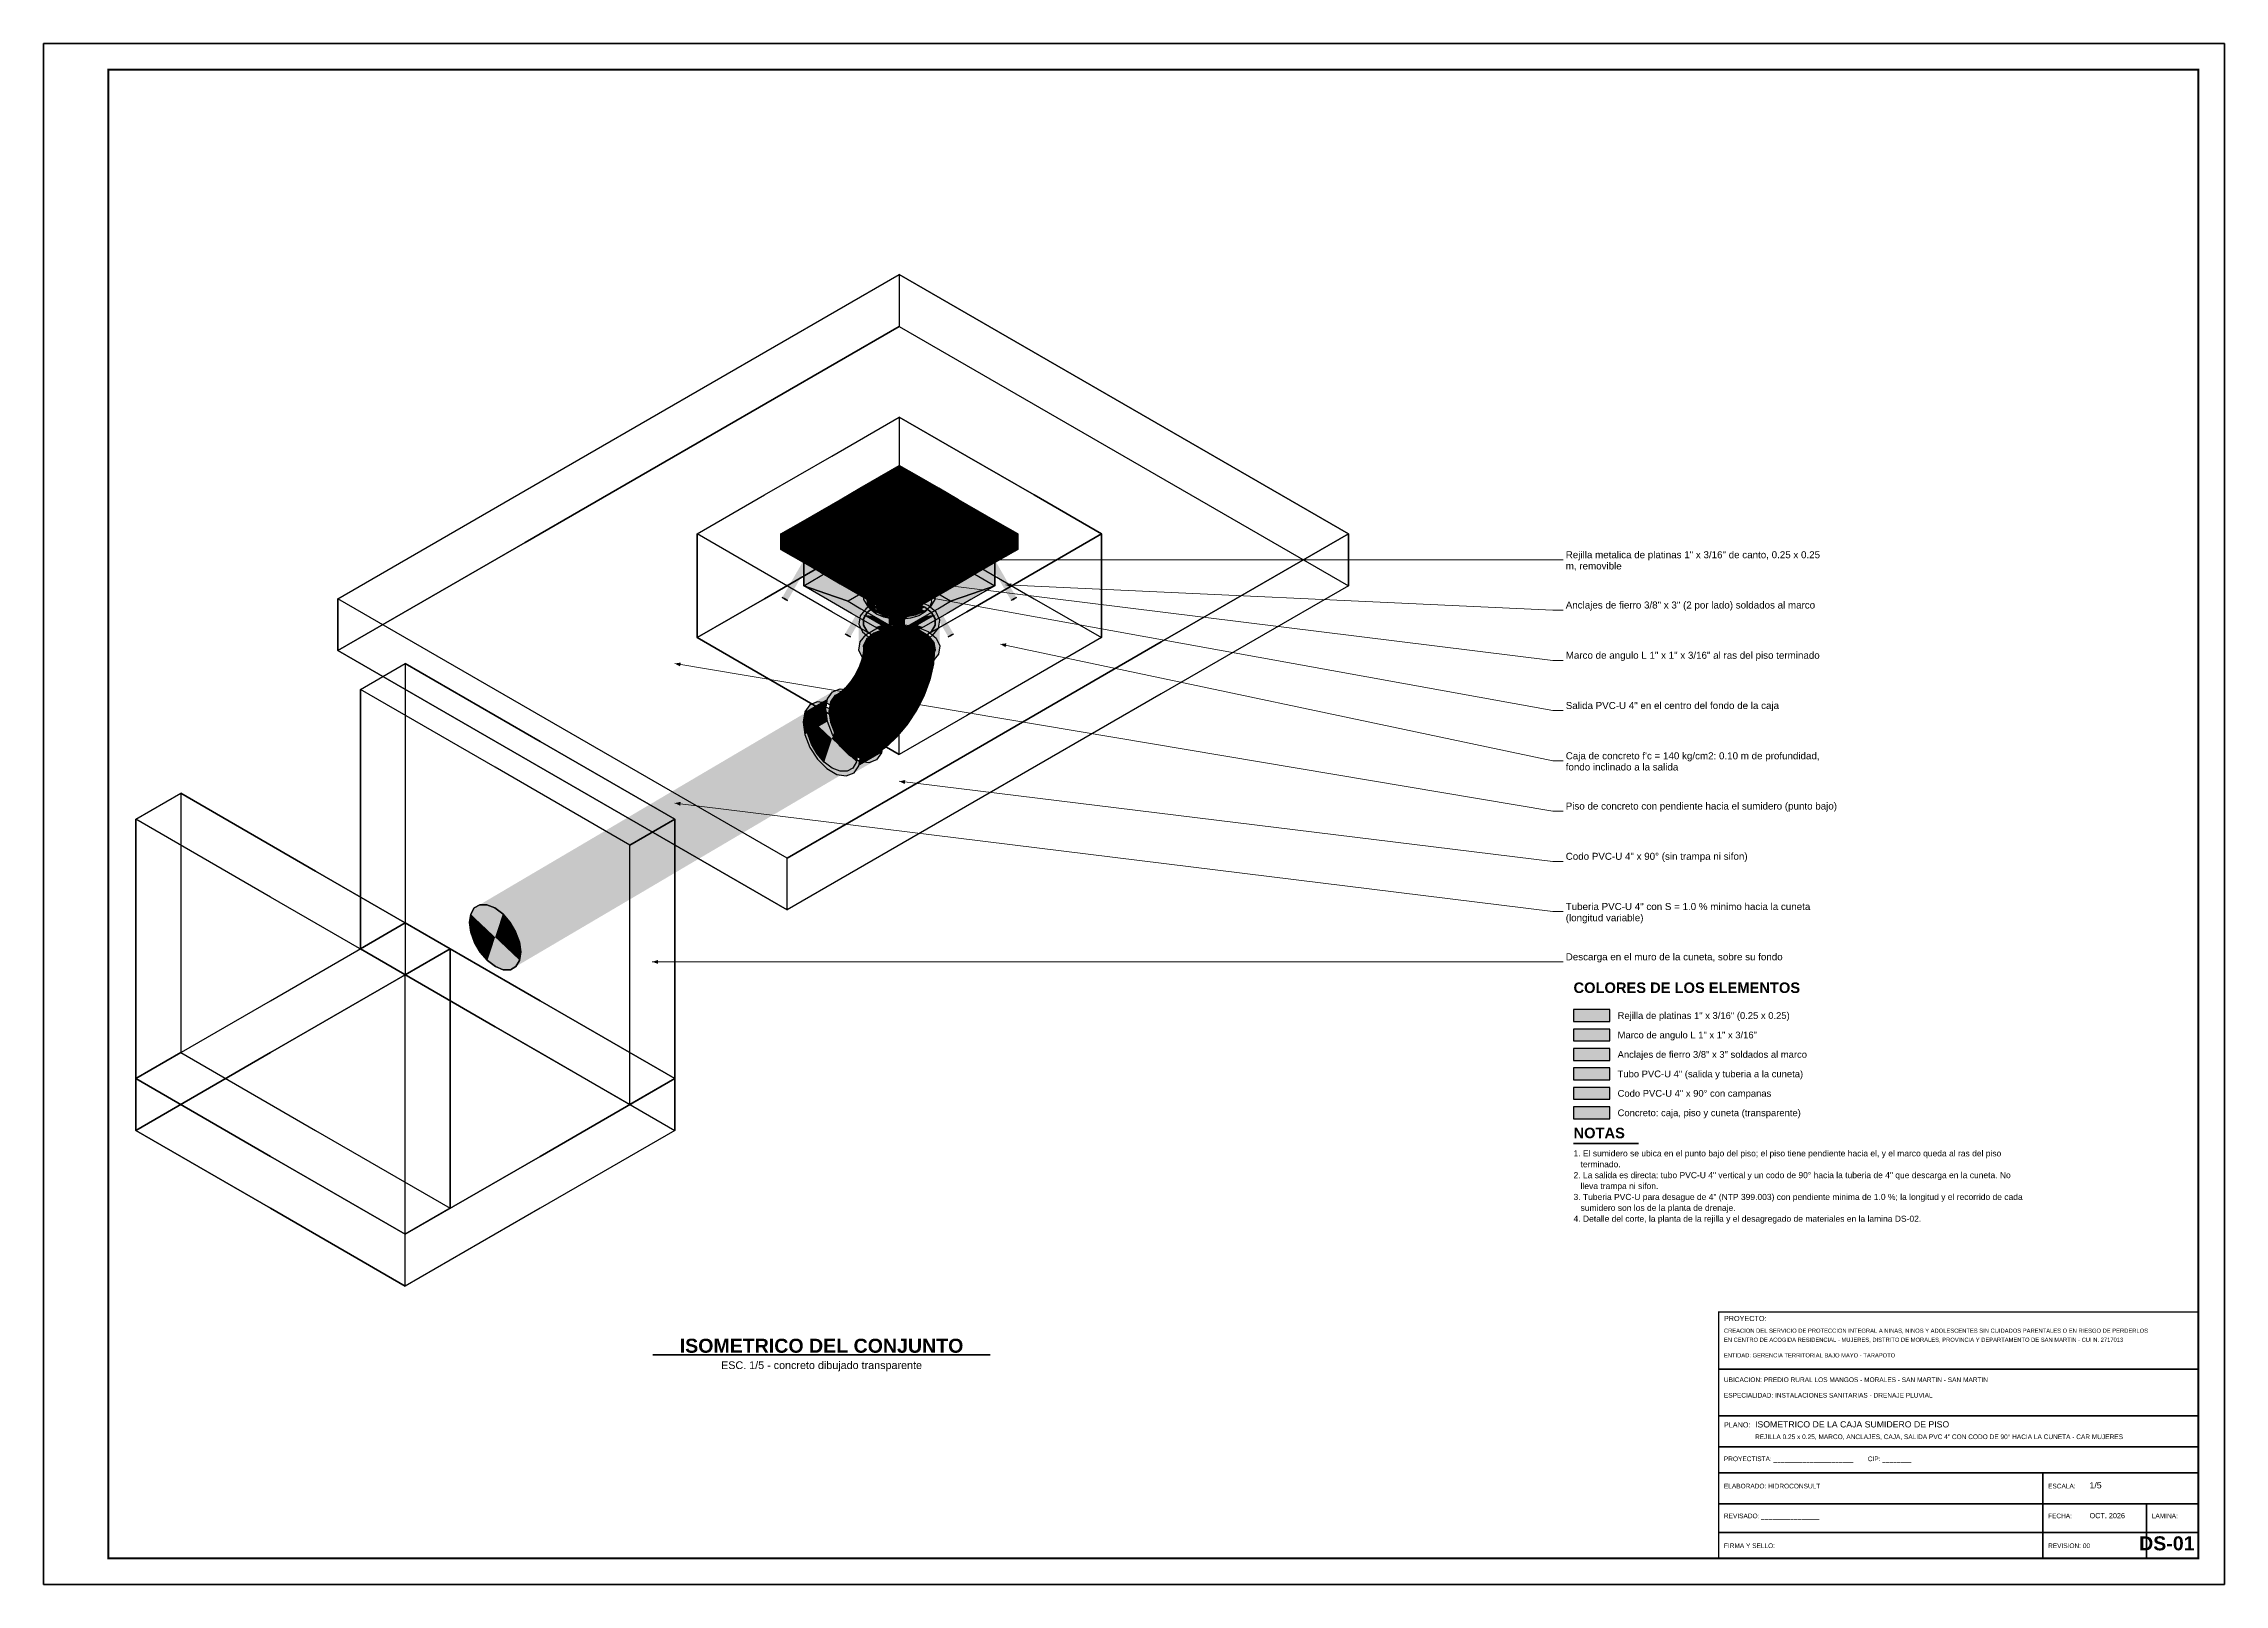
# Paper-space layout 'DS-01' of a CAD drawing. Header units: metres, sheet in millimetres. Extents: x 0 to 841, y 0 to 594.
# The model-space entities are those that its viewports show. They can reach past a viewport. Long polylines and large blocks are cut down to what shows.
import ezdxf
from ezdxf.enums import TextEntityAlignment as Align

# ---------------------------------------------------------------- set-up
doc = ezdxf.new("R2010")
doc.units = ezdxf.units.M
doc.header["$LTSCALE"] = 0.25
for name, color, linetype in [('ISO-ARISTAS', 8, 'CONTINUOUS'), ('LEYENDA', 7, 'CONTINUOUS'), ('ROTULO-TEXTO', 7, 'CONTINUOUS'), ('TEXTOS', 7, 'CONTINUOUS'), ('TEXTOS-NOTAS', 7, 'CONTINUOUS')]:
    doc.layers.add(name, color=color, linetype=linetype)
doc.layers.add('ISO-CONCRETO-SUP', color=254, linetype='CONTINUOUS', true_color=0xe8e8e8)
for name, color, linetype, lineweight in [('LLAMADAS', 30, 'CONTINUOUS', 18), ('MARCO', 7, 'CONTINUOUS', 50), ('ROTULO', 7, 'CONTINUOUS', 35), ('TITULOS', 160, 'CONTINUOUS', 35)]:
    doc.layers.add(name, color=color, linetype=linetype, lineweight=lineweight)
doc.styles.get("Standard").update_dxf_attribs({"font": 'arial.ttf'})
doc.styles.add('TITULOS', font='arialbd.ttf')

psp = doc.layouts.new('DS-01')

msp = doc.modelspace()

# ---------------------------------------------------------------- texts
at = {"layer": 'LEYENDA'}
for s, p in [('Rejilla de platinas 1" x 3/16" (0.25 x 0.25)', (3.035, 1.0965)), ('Marco de angulo L 1" x 1" x 3/16"', (3.035, 1.059)), ('Anclajes de fierro 3/8" x 3" soldados al marco', (3.035, 1.0215)), ('Tubo PVC-U 4" (salida y tuberia a la cuneta)', (3.035, 0.984)), ('Codo PVC-U 4" x 90° con campanas', (3.035, 0.9465)), ('Concreto: caja, piso y cuneta (transparente)', (3.035, 0.909))]:
    msp.add_text(s, height=0.013, dxfattribs=at).set_placement(p, align=Align.MIDDLE_LEFT)
at = {"layer": 'ROTULO-TEXTO'}
for s, height, p in [('PROYECTO:', 0.01, (3.24, 0.5075)), ('CREACION DEL SERVICIO DE PROTECCION INTEGRAL A NINAS, NINOS Y ADOLESCENTES SIN CUIDADOS PARENTALES O EN RIESGO DE PERDERLOS', 0.008, (3.24, 0.485)), ('EN CENTRO DE ACOGIDA RESIDENCIAL - MUJERES, DISTRITO DE MORALES, PROVINCIA Y DEPARTAMENTO DE SAN MARTIN - CUI N. 2717013', 0.008, (3.24, 0.4675)), ('ENTIDAD: GERENCIA TERRITORIAL BAJO MAYO - TARAPOTO', 0.008, (3.24, 0.4375)), ('UBICACION: PREDIO RURAL LOS MANGOS - MORALES - SAN MARTIN - SAN MARTIN', 0.009, (3.24, 0.39)), ('ESPECIALIDAD: INSTALACIONES SANITARIAS - DRENAJE PLUVIAL', 0.009, (3.24, 0.36)), ('PLANO:', 0.01, (3.24, 0.3025)), ('ISOMETRICO DE LA CAJA SUMIDERO DE PISO', 0.012, (3.3, 0.3025)), ('REJILLA 0.25 x 0.25, MARCO, ANCLAJES, CAJA, SALIDA PVC 4" CON CODO DE 90° HACIA LA CUNETA - CAR MUJERES', 0.009, (3.3, 0.28)), ('PROYECTISTA: ______________________        CIP: ________', 0.009, (3.24, 0.2375)), ('ELABORADO: HIDROCONSULT', 0.009, (3.24, 0.185)), ('ESCALA:', 0.009, (3.865, 0.185)), ('1/5', 0.012, (3.945, 0.185)), ('REVISADO: ________________', 0.009, (3.24, 0.1275)), ('FECHA:', 0.009, (3.865, 0.1275)), ('OCT. 2026', 0.01, (3.945, 0.1275)), ('LAMINA:', 0.009, (4.065, 0.1275)), ('FIRMA Y SELLO:', 0.009, (3.24, 0.07)), ('REVISION: 00', 0.009, (3.865, 0.07))]:
    msp.add_text(s, height=height, dxfattribs=at).set_placement(p)
at = {"layer": 'TEXTOS'}
for s, p in [('Rejilla metalica de platinas 1" x 3/16" de canto, 0.25 x 0.25', (2.935, 1.978)), ('m, removible', (2.935, 1.9564)), ('Anclajes de fierro 3/8" x 3" (2 por lado) soldados al marco', (2.935, 1.8811)), ('Marco de angulo L 1" x 1" x 3/16" al ras del piso terminado', (2.935, 1.7842)), ('Salida PVC-U 4" en el centro del fondo de la caja', (2.935, 1.6874)), ("Caja de concreto f'c = 140 kg/cm2: 0.10 m de profundidad,", (2.935, 1.5905)), ('fondo inclinado a la salida', (2.935, 1.5689)), ('Piso de concreto con pendiente hacia el sumidero (punto bajo)', (2.935, 1.4936)), ('Codo PVC-U 4" x 90° (sin trampa ni sifon)', (2.935, 1.3967)), ('Tuberia PVC-U 4" con S = 1.0 % minimo hacia la cuneta', (2.935, 1.2999)), ('(longitud variable)', (2.935, 1.2783)), ('Descarga en el muro de la cuneta, sobre su fondo', (2.935, 1.203))]:
    msp.add_text(s, height=0.0135, dxfattribs=at).set_placement(p)
msp.add_text('ESC. 1/5 - concreto dibujado transparente', height=0.01485, dxfattribs=at).set_placement((1.5, 0.4225), align=Align.MIDDLE_CENTER)
at = {"layer": 'TEXTOS-NOTAS'}
for s, p in [('1. El sumidero se ubica en el punto bajo del piso; el piso tiene pendiente hacia el, y el marco queda al ras del piso', (2.95, 0.825)), ('   terminado.', (2.95, 0.804)), ('2. La salida es directa: tubo PVC-U 4" vertical y un codo de 90° hacia la tuberia de 4" que descarga en la cuneta. No', (2.95, 0.783)), ('   lleva trampa ni sifon.', (2.95, 0.762)), ('3. Tuberia PVC-U para desague de 4" (NTP 399.003) con pendiente minima de 1.0 %; la longitud y el recorrido de cada', (2.95, 0.741)), ('   sumidero son los de la planta de drenaje.', (2.95, 0.72)), ('4. Detalle del corte, la planta de la rejilla y el desagregado de materiales en la lamina DS-02.', (2.95, 0.699))]:
    msp.add_text(s, height=0.0117, dxfattribs=at).set_placement(p)
at = {"layer": 'TITULOS', "style": 'TITULOS'}
for s, p in [('COLORES DE LOS ELEMENTOS', (2.95, 1.14)), ('NOTAS', (2.95, 0.86))]:
    msp.add_text(s, height=0.02025, dxfattribs=at).set_placement(p)
msp.add_text('ISOMETRICO DEL CONJUNTO', height=0.027, dxfattribs=at).set_placement((1.5, 0.46), align=Align.MIDDLE_CENTER)
msp.add_text('DS-01', height=0.027, dxfattribs=at).set_placement((4.1475, 0.0575), align=Align.BOTTOM_RIGHT)

# ---------------------------------------------------------------- linework, layer by layer
at = {"layer": 'ISO-ARISTAS', "color": 250}
for p, q in [((1.2892, 2.3167), (1.65, 2.525)), ((1.2892, 2.3167), (1.65, 2.525)), ((1.65, 2.525), (1.65, 2.425)), ((2.083, 2.275), (1.65, 2.525)), ((1.65, 2.525), (1.65, 2.425)), ((1.65, 2.525), (2.083, 2.275)), ((1.65, 2.425), (1.2892, 2.2167)), ((1.2892, 2.2167), (1.65, 2.425)), ((1.65, 2.425), (2.083, 2.175)), ((1.65, 2.425), (2.083, 2.175)), ((0.9283, 2.1083), (1.2892, 2.3167)), ((0.9283, 2.1083), (1.2892, 2.3167)), ((2.516, 2.025), (2.083, 2.275)), ((2.083, 2.275), (2.516, 2.025)), ((1.5201, 2.175), (1.65, 2.25)), ((1.5201, 2.175), (1.65, 2.25)), ((1.7799, 2.175), (1.65, 2.25)), ((1.65, 2.25), (1.65, 2.15)), ((1.65, 2.25), (1.65, 2.15)), ((1.65, 2.25), (1.7799, 2.175)), ((1.2892, 2.2167), (0.9283, 2.0083)), ((0.9283, 2.0083), (1.2892, 2.2167)), ((1.3902, 2.1), (1.5201, 2.175)), ((1.3902, 2.1), (1.5201, 2.175)), ((1.6067, 2.125), (1.65, 2.15)), ((1.6067, 2.125), (1.65, 2.15)), ((1.6109, 2.1226), (1.6542, 2.1476)), ((1.6542, 2.1476), (1.6109, 2.1226)), ((1.612, 2.1348), (1.65, 2.1568)), ((1.612, 2.1348), (1.65, 2.1568)), ((1.6161, 2.1324), (1.6542, 2.1544)), ((1.6542, 2.1544), (1.6161, 2.1324)), ((1.6458, 2.1544), (1.65, 2.1568)), ((1.6458, 2.1544), (1.65, 2.1568)), ((1.6458, 2.1242), (1.6458, 2.1544)), ((1.6839, 2.1324), (1.6458, 2.1544)), ((1.6458, 2.1544), (1.6458, 2.1242)), ((1.6839, 2.1324), (1.6458, 2.1544)), ((1.6458, 2.1476), (1.65, 2.15)), ((1.6458, 2.1476), (1.65, 2.15)), ((1.6458, 2.1222), (1.6458, 2.1476)), ((1.6891, 2.1226), (1.6458, 2.1476)), ((1.6458, 2.1476), (1.6458, 2.1222)), ((1.6891, 2.1226), (1.6458, 2.1476)), ((1.6542, 2.1544), (1.65, 2.1568)), ((1.65, 2.1568), (1.65, 2.1266)), ((1.65, 2.1568), (1.65, 2.1266)), ((1.65, 2.1568), (1.65, 2.1266)), ((1.688, 2.1348), (1.65, 2.1568)), ((1.65, 2.1568), (1.65, 2.1266)), ((1.65, 2.1568), (1.688, 2.1348)), ((1.65, 2.1568), (1.6542, 2.1544)), ((1.65, 2.15), (1.65, 2.05)), ((1.65, 2.15), (1.65, 2.05)), ((1.65, 2.15), (1.65, 2.1246)), ((1.6542, 2.1476), (1.65, 2.15)), ((1.65, 2.15), (1.65, 2.1246)), ((1.6933, 2.125), (1.65, 2.15)), ((1.65, 2.15), (1.65, 2.1246)), ((1.65, 2.15), (1.65, 2.1246)), ((1.65, 2.15), (1.6542, 2.1476)), ((1.65, 2.15), (1.6933, 2.125)), ((1.6542, 2.1242), (1.6542, 2.1544)), ((1.6542, 2.1544), (1.6542, 2.1242)), ((1.6542, 2.1222), (1.6542, 2.1476)), ((1.6542, 2.1476), (1.6542, 2.1222)), ((1.9098, 2.1), (1.7799, 2.175)), ((1.7799, 2.175), (1.9098, 2.1)), ((2.083, 2.175), (2.516, 1.925)), ((2.083, 2.175), (2.516, 1.925)), ((0.5675, 1.9), (0.9283, 2.1083)), ((0.5675, 1.9), (0.9283, 2.1083)), ((1.5359, 2.0909), (1.5739, 2.1129)), ((1.5359, 2.0909), (1.5739, 2.1129)), ((1.54, 2.0885), (1.5781, 2.1105)), ((1.5781, 2.1105), (1.54, 2.0885)), ((1.5634, 2.1), (1.6067, 2.125)), ((1.5634, 2.1), (1.6067, 2.125)), ((1.5676, 2.0976), (1.6109, 2.1226)), ((1.6109, 2.1226), (1.5676, 2.0976)), ((1.5739, 2.1129), (1.612, 2.1348)), ((1.5739, 2.1129), (1.612, 2.1348)), ((1.5739, 2.0875), (1.612, 2.1094)), ((1.5739, 2.0875), (1.612, 2.1094)), ((1.5739, 2.0827), (1.612, 2.1046)), ((1.612, 2.1046), (1.5739, 2.0827)), ((1.5739, 2.0827), (1.612, 2.1046)), ((1.612, 2.1046), (1.5739, 2.0827)), ((1.5781, 2.1105), (1.6161, 2.1324)), ((1.6161, 2.1324), (1.5781, 2.1105)), ((1.5871, 2.1089), (1.5913, 2.1113)), ((1.5871, 2.1089), (1.5913, 2.1113)), ((1.5871, 2.0835), (1.5871, 2.1089)), ((1.6288, 2.0849), (1.5871, 2.1089)), ((1.5871, 2.1089), (1.5871, 2.0835)), ((1.6288, 2.0849), (1.5871, 2.1089)), ((1.5913, 2.1113), (1.5913, 2.0859)), ((1.6329, 2.0873), (1.5913, 2.1113)), ((1.5913, 2.1113), (1.5913, 2.0859)), ((1.5913, 2.1113), (1.6329, 2.0873)), ((1.5924, 2.1149), (1.5914, 2.1119)), ((1.5924, 2.1149), (1.5914, 2.1119)), ((1.5914, 2.1119), (1.5923, 2.1084)), ((1.5914, 2.1119), (1.5923, 2.1084)), ((1.5923, 2.1084), (1.5948, 2.1059)), ((1.5923, 2.1084), (1.5948, 2.1059)), ((1.595, 2.1164), (1.5924, 2.1149)), ((1.595, 2.1164), (1.5924, 2.1149)), ((1.5948, 2.1059), (1.598, 2.1052)), ((1.5948, 2.1059), (1.598, 2.1052)), ((1.5981, 2.1157), (1.595, 2.1164)), ((1.5981, 2.1157), (1.595, 2.1164)), ((1.598, 2.1052), (1.6006, 2.1067)), ((1.598, 2.1052), (1.6006, 2.1067)), ((1.6006, 2.1132), (1.5981, 2.1157)), ((1.6006, 2.1132), (1.5981, 2.1157)), ((1.6016, 2.1097), (1.6006, 2.1132)), ((1.6016, 2.1097), (1.6006, 2.1132)), ((1.6006, 2.1067), (1.6016, 2.1097)), ((1.6006, 2.1067), (1.6016, 2.1097)), ((1.6067, 2.0996), (1.65, 2.1246)), ((1.65, 2.1246), (1.6067, 2.0996)), ((1.6088, 2.1214), (1.6129, 2.1238)), ((1.6088, 2.1214), (1.6129, 2.1238)), ((1.6088, 2.096), (1.6088, 2.1214)), ((1.6504, 2.0974), (1.6088, 2.1214)), ((1.6088, 2.1214), (1.6088, 2.096)), ((1.6504, 2.0974), (1.6088, 2.1214)), ((1.6542, 2.1222), (1.6109, 2.0972)), ((1.6542, 2.1222), (1.6109, 2.0972)), ((1.612, 2.1094), (1.65, 2.1314)), ((1.612, 2.1094), (1.65, 2.1314)), ((1.65, 2.1266), (1.612, 2.1046)), ((1.612, 2.1046), (1.65, 2.1266)), ((1.612, 2.1046), (1.65, 2.1266)), ((1.65, 2.1266), (1.612, 2.1046)), ((1.6129, 2.1238), (1.6129, 2.0984)), ((1.6546, 2.0998), (1.6129, 2.1238)), ((1.6129, 2.1238), (1.6129, 2.0984)), ((1.6129, 2.1238), (1.6546, 2.0998)), ((1.6542, 2.1242), (1.6161, 2.1022)), ((1.6542, 2.1242), (1.6161, 2.1022)), ((1.628, 2.1187), (1.65, 2.1314)), ((1.628, 2.1187), (1.65, 2.1314)), ((1.65, 2.1266), (1.628, 2.1139)), ((1.628, 2.1139), (1.65, 2.1266)), ((1.628, 2.1139), (1.628, 2.1187)), ((1.6661, 2.0967), (1.628, 2.1187)), ((1.6661, 2.0967), (1.628, 2.1187)), ((1.628, 2.1187), (1.628, 2.1139)), ((1.6661, 2.0919), (1.628, 2.1139)), ((1.628, 2.1139), (1.6661, 2.0919)), ((1.6304, 2.1339), (1.6346, 2.1363)), ((1.6304, 2.1339), (1.6346, 2.1363)), ((1.6304, 2.1085), (1.6304, 2.1339)), ((1.6721, 2.1099), (1.6304, 2.1339)), ((1.6304, 2.1339), (1.6304, 2.1085)), ((1.6721, 2.1099), (1.6304, 2.1339)), ((1.6346, 2.1109), (1.6304, 2.1085)), ((1.6304, 2.1085), (1.6346, 2.1109)), ((1.6721, 2.0845), (1.6304, 2.1085)), ((1.6304, 2.1085), (1.6721, 2.0845)), ((1.672, 2.1187), (1.6339, 2.0967)), ((1.6339, 2.0967), (1.672, 2.1187)), ((1.672, 2.1139), (1.6339, 2.0919)), ((1.672, 2.1139), (1.6339, 2.0919)), ((1.6346, 2.1363), (1.6346, 2.1109)), ((1.6762, 2.1123), (1.6346, 2.1363)), ((1.6346, 2.1363), (1.6346, 2.1109)), ((1.6346, 2.1363), (1.6762, 2.1123)), ((1.6346, 2.1109), (1.6762, 2.0869)), ((1.6346, 2.1109), (1.6762, 2.0869)), ((1.65, 2.1266), (1.6458, 2.1242)), ((1.6458, 2.1242), (1.65, 2.1266)), ((1.65, 2.1246), (1.6458, 2.1222)), ((1.6458, 2.1222), (1.65, 2.1246)), ((1.6839, 2.1022), (1.6458, 2.1242)), ((1.6458, 2.1242), (1.6839, 2.1022)), ((1.6891, 2.0972), (1.6458, 2.1222)), ((1.6458, 2.1222), (1.6891, 2.0972)), ((1.672, 2.1187), (1.65, 2.1314)), ((1.65, 2.1314), (1.65, 2.1266)), ((1.65, 2.1314), (1.65, 2.1266)), ((1.65, 2.1314), (1.65, 2.1266)), ((1.688, 2.1094), (1.65, 2.1314)), ((1.65, 2.1314), (1.65, 2.1266)), ((1.65, 2.1314), (1.672, 2.1187)), ((1.65, 2.1314), (1.688, 2.1094)), ((1.65, 2.1266), (1.672, 2.1139)), ((1.65, 2.1266), (1.6542, 2.1242)), ((1.65, 2.1266), (1.688, 2.1046)), ((1.65, 2.1266), (1.688, 2.1046)), ((1.65, 2.1266), (1.6542, 2.1242)), ((1.65, 2.1266), (1.672, 2.1139)), ((1.65, 2.1266), (1.688, 2.1046)), ((1.65, 2.1266), (1.688, 2.1046)), ((1.65, 2.1246), (1.6542, 2.1222)), ((1.65, 2.1246), (1.6542, 2.1222)), ((1.65, 2.1246), (1.6933, 2.0996)), ((1.65, 2.1246), (1.6933, 2.0996)), ((1.672, 2.1139), (1.672, 2.1187)), ((1.672, 2.1187), (1.672, 2.1139)), ((1.7137, 2.0858), (1.6721, 2.1099)), ((1.7137, 2.0858), (1.6721, 2.1099)), ((1.7179, 2.0882), (1.6762, 2.1123)), ((1.6762, 2.1123), (1.7179, 2.0882)), ((1.7219, 2.1105), (1.6839, 2.1324)), ((1.7219, 2.1105), (1.6839, 2.1324)), ((1.7261, 2.1129), (1.688, 2.1348)), ((1.688, 2.1348), (1.7261, 2.1129)), ((1.7261, 2.0875), (1.688, 2.1094)), ((1.688, 2.1094), (1.7261, 2.0875)), ((1.688, 2.1046), (1.7261, 2.0827)), ((1.688, 2.1046), (1.7261, 2.0827)), ((1.688, 2.1046), (1.7261, 2.0827)), ((1.688, 2.1046), (1.7261, 2.0827)), ((1.7324, 2.0976), (1.6891, 2.1226)), ((1.7324, 2.0976), (1.6891, 2.1226)), ((1.7366, 2.1), (1.6933, 2.125)), ((1.6933, 2.125), (1.7366, 2.1)), ((1.6994, 2.1132), (1.6984, 2.1097)), ((1.6994, 2.1132), (1.6984, 2.1097)), ((1.6984, 2.1097), (1.6994, 2.1067)), ((1.6984, 2.1097), (1.6994, 2.1067)), ((1.7019, 2.1157), (1.6994, 2.1132)), ((1.7019, 2.1157), (1.6994, 2.1132)), ((1.6994, 2.1067), (1.702, 2.1052)), ((1.6994, 2.1067), (1.702, 2.1052)), ((1.705, 2.1164), (1.7019, 2.1157)), ((1.705, 2.1164), (1.7019, 2.1157)), ((1.702, 2.1052), (1.7052, 2.1059)), ((1.702, 2.1052), (1.7052, 2.1059)), ((1.7076, 2.1149), (1.705, 2.1164)), ((1.7076, 2.1149), (1.705, 2.1164)), ((1.7052, 2.1059), (1.7077, 2.1084)), ((1.7052, 2.1059), (1.7077, 2.1084)), ((1.7086, 2.1119), (1.7076, 2.1149)), ((1.7086, 2.1119), (1.7076, 2.1149)), ((1.7077, 2.1084), (1.7086, 2.1119)), ((1.7077, 2.1084), (1.7086, 2.1119)), ((1.76, 2.0885), (1.7219, 2.1105)), ((1.76, 2.0885), (1.7219, 2.1105)), ((1.7641, 2.0909), (1.7261, 2.1129)), ((1.7261, 2.1129), (1.7641, 2.0909)), ((1.2603, 2.025), (1.3902, 2.1)), ((1.2603, 2.025), (1.3902, 2.1)), ((1.4598, 2.047), (1.4978, 2.0689)), ((1.4598, 2.047), (1.4978, 2.0689)), ((1.4639, 2.0446), (1.502, 2.0665)), ((1.502, 2.0665), (1.4639, 2.0446)), ((1.4768, 2.05), (1.5201, 2.075)), ((1.4768, 2.05), (1.5201, 2.075)), ((1.481, 2.0476), (1.5243, 2.0726)), ((1.5243, 2.0726), (1.481, 2.0476)), ((1.4978, 2.0689), (1.5359, 2.0909)), ((1.4978, 2.0689), (1.5359, 2.0909)), ((1.4978, 2.0435), (1.5359, 2.0655)), ((1.4978, 2.0435), (1.5359, 2.0655)), ((1.4978, 2.0387), (1.5359, 2.0607)), ((1.5359, 2.0607), (1.4978, 2.0387)), ((1.4978, 2.0387), (1.5359, 2.0607)), ((1.5359, 2.0607), (1.4978, 2.0387)), ((1.5005, 2.0589), (1.5047, 2.0613)), ((1.5005, 2.0589), (1.5047, 2.0613)), ((1.502, 2.0665), (1.54, 2.0885)), ((1.54, 2.0885), (1.502, 2.0665)), ((1.5047, 2.0613), (1.5047, 2.0359)), ((1.5463, 2.0373), (1.5047, 2.0613)), ((1.5047, 2.0613), (1.5047, 2.0359)), ((1.5047, 2.0613), (1.5463, 2.0373)), ((1.5201, 2.075), (1.5634, 2.1)), ((1.5201, 2.075), (1.5634, 2.1)), ((1.5201, 2.0496), (1.5634, 2.0746)), ((1.5634, 2.0746), (1.5201, 2.0496)), ((1.5222, 2.0714), (1.5263, 2.0738)), ((1.5222, 2.0714), (1.5263, 2.0738)), ((1.5222, 2.046), (1.5222, 2.0714)), ((1.5638, 2.0474), (1.5222, 2.0714)), ((1.5222, 2.0714), (1.5222, 2.046)), ((1.5638, 2.0474), (1.5222, 2.0714)), ((1.5243, 2.0726), (1.5676, 2.0976)), ((1.5676, 2.0976), (1.5243, 2.0726)), ((1.5676, 2.0722), (1.5243, 2.0472)), ((1.5676, 2.0722), (1.5243, 2.0472)), ((1.5263, 2.0738), (1.5263, 2.0484)), ((1.568, 2.0498), (1.5263, 2.0738)), ((1.5263, 2.0738), (1.5263, 2.0484)), ((1.5263, 2.0738), (1.568, 2.0498)), ((1.5359, 2.0655), (1.5739, 2.0875)), ((1.5359, 2.0655), (1.5739, 2.0875)), ((1.5359, 2.0607), (1.5739, 2.0827)), ((1.5739, 2.0827), (1.5359, 2.0607)), ((1.5359, 2.0607), (1.5739, 2.0827)), ((1.5739, 2.0827), (1.5359, 2.0607)), ((1.5781, 2.0803), (1.54, 2.0583)), ((1.5781, 2.0803), (1.54, 2.0583)), ((1.5438, 2.0839), (1.548, 2.0863)), ((1.5438, 2.0839), (1.548, 2.0863)), ((1.5438, 2.0585), (1.5438, 2.0839)), ((1.5855, 2.0599), (1.5438, 2.0839)), ((1.5438, 2.0839), (1.5438, 2.0585)), ((1.5855, 2.0599), (1.5438, 2.0839)), ((1.548, 2.0609), (1.5438, 2.0585)), ((1.5438, 2.0585), (1.548, 2.0609)), ((1.5465, 2.0884), (1.5455, 2.0853)), ((1.5455, 2.0853), (1.5465, 2.0884)), ((1.5455, 2.0853), (1.5464, 2.0819)), ((1.5464, 2.0819), (1.5455, 2.0853)), ((1.5464, 2.0819), (1.5489, 2.0793)), ((1.5489, 2.0793), (1.5464, 2.0819)), ((1.549, 2.0899), (1.5465, 2.0884)), ((1.5465, 2.0884), (1.549, 2.0899)), ((1.548, 2.0863), (1.548, 2.0609)), ((1.5896, 2.0623), (1.548, 2.0863)), ((1.548, 2.0863), (1.548, 2.0609)), ((1.548, 2.0863), (1.5896, 2.0623)), ((1.548, 2.0609), (1.5896, 2.0369)), ((1.548, 2.0609), (1.5896, 2.0369)), ((1.5489, 2.0793), (1.5521, 2.0787)), ((1.5521, 2.0787), (1.5489, 2.0793)), ((1.5522, 2.0892), (1.549, 2.0899)), ((1.549, 2.0899), (1.5522, 2.0892)), ((1.5521, 2.0787), (1.5546, 2.0802)), ((1.5546, 2.0802), (1.5521, 2.0787)), ((1.5547, 2.0867), (1.5522, 2.0892)), ((1.5522, 2.0892), (1.5547, 2.0867)), ((1.5546, 2.0802), (1.5556, 2.0832)), ((1.5556, 2.0832), (1.5546, 2.0802)), ((1.5556, 2.0832), (1.5547, 2.0867)), ((1.5547, 2.0867), (1.5556, 2.0832)), ((1.5959, 2.0748), (1.5579, 2.0528)), ((1.5579, 2.0528), (1.5959, 2.0748)), ((1.6039, 2.0746), (1.5579, 2.048)), ((1.5959, 2.07), (1.5579, 2.048)), ((1.5959, 2.07), (1.5579, 2.048)), ((1.5634, 2.0746), (1.6067, 2.0996)), ((1.6067, 2.0996), (1.5634, 2.0746)), ((1.5655, 2.0964), (1.5696, 2.0988)), ((1.5655, 2.0964), (1.5696, 2.0988)), ((1.5655, 2.071), (1.5655, 2.0964)), ((1.6071, 2.0724), (1.5655, 2.0964)), ((1.5655, 2.0964), (1.5655, 2.071)), ((1.6071, 2.0724), (1.5655, 2.0964)), ((1.5696, 2.0734), (1.5655, 2.071)), ((1.5655, 2.071), (1.5696, 2.0734)), ((1.6071, 2.047), (1.5655, 2.071)), ((1.5655, 2.071), (1.6071, 2.047)), ((1.6109, 2.0972), (1.5676, 2.0722)), ((1.6109, 2.0972), (1.5676, 2.0722)), ((1.5696, 2.0988), (1.5696, 2.0734)), ((1.6113, 2.0748), (1.5696, 2.0988)), ((1.5696, 2.0988), (1.5696, 2.0734)), ((1.5696, 2.0988), (1.6113, 2.0748)), ((1.5696, 2.0734), (1.6113, 2.0494)), ((1.5696, 2.0734), (1.6113, 2.0494)), ((1.6161, 2.1022), (1.5781, 2.0803)), ((1.6161, 2.1022), (1.5781, 2.0803)), ((1.5913, 2.0859), (1.5871, 2.0835)), ((1.5871, 2.0835), (1.5913, 2.0859)), ((1.6288, 2.0595), (1.5871, 2.0835)), ((1.5871, 2.0835), (1.6288, 2.0595)), ((1.6313, 2.0382), (1.5896, 2.0623)), ((1.5896, 2.0623), (1.6313, 2.0382)), ((1.5913, 2.0859), (1.6329, 2.0619)), ((1.5913, 2.0859), (1.6329, 2.0619)), ((1.6339, 2.0967), (1.5959, 2.0748)), ((1.5959, 2.0748), (1.6339, 2.0967)), ((1.6339, 2.0919), (1.5959, 2.07)), ((1.6339, 2.0919), (1.5959, 2.07)), ((1.65, 2.1012), (1.6039, 2.0746)), ((1.6488, 2.0483), (1.6071, 2.0724)), ((1.6488, 2.0483), (1.6071, 2.0724)), ((1.6129, 2.0984), (1.6088, 2.096)), ((1.6088, 2.096), (1.6129, 2.0984)), ((1.6504, 2.072), (1.6088, 2.096)), ((1.6088, 2.096), (1.6504, 2.072)), ((1.6529, 2.0507), (1.6113, 2.0748)), ((1.6113, 2.0748), (1.6529, 2.0507)), ((1.6129, 2.0984), (1.6546, 2.0744)), ((1.6129, 2.0984), (1.6546, 2.0744)), ((1.6704, 2.0608), (1.6288, 2.0849)), ((1.6704, 2.0608), (1.6288, 2.0849)), ((1.6746, 2.0632), (1.6329, 2.0873)), ((1.6329, 2.0873), (1.6746, 2.0632)), ((1.6329, 2.0619), (1.6746, 2.0378)), ((1.6329, 2.0619), (1.6746, 2.0378)), ((1.6961, 2.0746), (1.65, 2.1012)), ((1.65, 2.1012), (1.65, 2.0663)), ((1.65, 2.0663), (1.65, 2.1012)), ((1.65, 2.0314), (1.65, 2.0663)), ((1.65, 2.0663), (1.65, 2.0314)), ((1.6921, 2.0733), (1.6504, 2.0974)), ((1.6921, 2.0733), (1.6504, 2.0974)), ((1.6921, 2.0479), (1.6504, 2.072)), ((1.6504, 2.072), (1.6921, 2.0479)), ((1.6962, 2.0757), (1.6546, 2.0998)), ((1.6546, 2.0998), (1.6962, 2.0757)), ((1.6546, 2.0744), (1.6962, 2.0503)), ((1.6546, 2.0744), (1.6962, 2.0503)), ((1.7041, 2.0748), (1.6661, 2.0967)), ((1.7041, 2.0748), (1.6661, 2.0967)), ((1.7041, 2.07), (1.6661, 2.0919)), ((1.6661, 2.0919), (1.7041, 2.07)), ((1.712, 2.0368), (1.6704, 2.0608)), ((1.712, 2.0368), (1.6704, 2.0608)), ((1.7137, 2.0604), (1.6721, 2.0845)), ((1.6721, 2.0845), (1.7137, 2.0604)), ((1.7162, 2.0392), (1.6746, 2.0632)), ((1.6746, 2.0632), (1.7162, 2.0392)), ((1.6762, 2.0869), (1.7179, 2.0628)), ((1.6762, 2.0869), (1.7179, 2.0628)), ((1.7219, 2.0803), (1.6839, 2.1022)), ((1.6839, 2.1022), (1.7219, 2.0803)), ((1.7324, 2.0722), (1.6891, 2.0972)), ((1.6891, 2.0972), (1.7324, 2.0722)), ((1.7337, 2.0493), (1.6921, 2.0733)), ((1.7337, 2.0493), (1.6921, 2.0733)), ((1.6933, 2.0996), (1.7366, 2.0746)), ((1.6933, 2.0996), (1.7366, 2.0746)), ((1.7421, 2.048), (1.6961, 2.0746)), ((1.7378, 2.0517), (1.6962, 2.0757)), ((1.6962, 2.0757), (1.7378, 2.0517)), ((1.7421, 2.0528), (1.7041, 2.0748)), ((1.7421, 2.0528), (1.7041, 2.0748)), ((1.7421, 2.048), (1.7041, 2.07)), ((1.7041, 2.07), (1.7421, 2.048)), ((1.7553, 2.0618), (1.7137, 2.0858)), ((1.7553, 2.0618), (1.7137, 2.0858)), ((1.7595, 2.0642), (1.7179, 2.0882)), ((1.7179, 2.0882), (1.7595, 2.0642)), ((1.7179, 2.0628), (1.7595, 2.0388)), ((1.7179, 2.0628), (1.7595, 2.0388)), ((1.76, 2.0583), (1.7219, 2.0803)), ((1.7219, 2.0803), (1.76, 2.0583)), ((1.7641, 2.0655), (1.7261, 2.0875)), ((1.7261, 2.0875), (1.7641, 2.0655)), ((1.7261, 2.0827), (1.7641, 2.0607)), ((1.7261, 2.0827), (1.7641, 2.0607)), ((1.7261, 2.0827), (1.7641, 2.0607)), ((1.7261, 2.0827), (1.7641, 2.0607)), ((1.7757, 2.0726), (1.7324, 2.0976)), ((1.7757, 2.0726), (1.7324, 2.0976)), ((1.7757, 2.0472), (1.7324, 2.0722)), ((1.7324, 2.0722), (1.7757, 2.0472)), ((1.7799, 2.075), (1.7366, 2.1)), ((1.7366, 2.1), (1.7799, 2.075)), ((1.7366, 2.0746), (1.7799, 2.0496)), ((1.7366, 2.0746), (1.7799, 2.0496)), ((1.7453, 2.0867), (1.7444, 2.0832)), ((1.7444, 2.0832), (1.7453, 2.0867)), ((1.7444, 2.0832), (1.7454, 2.0802)), ((1.7454, 2.0802), (1.7444, 2.0832)), ((1.7478, 2.0892), (1.7453, 2.0867)), ((1.7453, 2.0867), (1.7478, 2.0892)), ((1.7454, 2.0802), (1.7479, 2.0787)), ((1.7479, 2.0787), (1.7454, 2.0802)), ((1.751, 2.0899), (1.7478, 2.0892)), ((1.7478, 2.0892), (1.751, 2.0899)), ((1.7479, 2.0787), (1.7511, 2.0793)), ((1.7511, 2.0793), (1.7479, 2.0787)), ((1.7535, 2.0884), (1.751, 2.0899)), ((1.751, 2.0899), (1.7535, 2.0884)), ((1.7511, 2.0793), (1.7536, 2.0819)), ((1.7536, 2.0819), (1.7511, 2.0793)), ((1.7545, 2.0853), (1.7535, 2.0884)), ((1.7535, 2.0884), (1.7545, 2.0853)), ((1.7536, 2.0819), (1.7545, 2.0853)), ((1.7545, 2.0853), (1.7536, 2.0819)), ((1.797, 2.0377), (1.7553, 2.0618)), ((1.797, 2.0377), (1.7553, 2.0618)), ((1.8011, 2.0401), (1.7595, 2.0642)), ((1.7595, 2.0642), (1.8011, 2.0401)), ((1.798, 2.0665), (1.76, 2.0885)), ((1.798, 2.0665), (1.76, 2.0885)), ((1.8022, 2.0689), (1.7641, 2.0909)), ((1.7641, 2.0909), (1.8022, 2.0689)), ((1.8022, 2.0435), (1.7641, 2.0655)), ((1.7641, 2.0655), (1.8022, 2.0435)), ((1.7641, 2.0607), (1.8022, 2.0387)), ((1.7641, 2.0607), (1.8022, 2.0387)), ((1.7641, 2.0607), (1.8022, 2.0387)), ((1.7641, 2.0607), (1.8022, 2.0387)), ((1.819, 2.0476), (1.7757, 2.0726)), ((1.819, 2.0476), (1.7757, 2.0726)), ((1.8232, 2.05), (1.7799, 2.075)), ((1.7799, 2.075), (1.8232, 2.05)), ((1.8361, 2.0446), (1.798, 2.0665)), ((1.8361, 2.0446), (1.798, 2.0665)), ((1.8402, 2.047), (1.8022, 2.0689)), ((1.8022, 2.0689), (1.8402, 2.047)), ((2.0397, 2.025), (1.9098, 2.1)), ((1.9098, 2.1), (2.0397, 2.025)), ((1.2603, 1.925), (1.2603, 2.025)), ((1.3902, 1.95), (1.2603, 2.025)), ((1.3902, 1.95), (1.2603, 2.025)), ((1.2603, 2.025), (1.2603, 1.925)), ((1.4217, 2.025), (1.4598, 2.047)), ((1.4217, 2.025), (1.4598, 2.047)), ((1.4217, 2.025), (1.4259, 2.0274)), ((1.4217, 2.025), (1.4259, 2.0274)), ((1.4217, 1.9948), (1.4217, 2.025)), ((1.4259, 2.0226), (1.4217, 2.025)), ((1.4217, 1.9948), (1.4217, 2.025)), ((1.4259, 2.0226), (1.4217, 2.025)), ((1.4217, 2.025), (1.4217, 1.9948)), ((1.4598, 2.003), (1.4217, 2.025)), ((1.4217, 2.025), (1.4217, 1.9948)), ((1.4598, 2.003), (1.4217, 2.025)), ((1.4217, 1.9996), (1.4598, 2.0216)), ((1.4217, 1.9996), (1.4598, 2.0216)), ((1.4278, 2.0199), (1.4252, 2.0184)), ((1.4252, 2.0184), (1.4278, 2.0199)), ((1.4259, 2.0226), (1.4639, 2.0446)), ((1.4639, 2.0446), (1.4259, 2.0226)), ((1.4259, 2.0274), (1.4259, 1.9972)), ((1.4639, 2.0054), (1.4259, 2.0274)), ((1.4259, 2.0274), (1.4259, 1.9972)), ((1.4259, 2.0274), (1.4639, 2.0054)), ((1.4259, 1.9924), (1.4259, 2.0226)), ((1.4259, 1.9924), (1.4259, 2.0226)), ((1.4309, 2.0192), (1.4278, 2.0199)), ((1.4278, 2.0199), (1.4309, 2.0192)), ((1.4335, 2.0167), (1.4309, 2.0192)), ((1.4309, 2.0192), (1.4335, 2.0167)), ((1.4335, 2.025), (1.4768, 2.05)), ((1.4335, 2.025), (1.4768, 2.05)), ((1.4335, 2.025), (1.4377, 2.0274)), ((1.4335, 2.025), (1.4377, 2.0274)), ((1.4335, 1.9996), (1.4335, 2.025)), ((1.4377, 2.0226), (1.4335, 2.025)), ((1.4335, 1.9996), (1.4335, 2.025)), ((1.4377, 2.0226), (1.4335, 2.025)), ((1.4335, 2.025), (1.4335, 1.9996)), ((1.4768, 2), (1.4335, 2.025)), ((1.4335, 2.025), (1.4335, 1.9996)), ((1.4768, 2), (1.4335, 2.025)), ((1.4335, 1.9996), (1.4768, 2.0246)), ((1.4768, 2.0246), (1.4335, 1.9996)), ((1.4377, 2.0226), (1.481, 2.0476)), ((1.481, 2.0476), (1.4377, 2.0226)), ((1.4377, 2.0274), (1.4377, 2.002)), ((1.481, 2.0024), (1.4377, 2.0274)), ((1.4377, 2.0274), (1.4377, 2.002)), ((1.4377, 2.0274), (1.481, 2.0024)), ((1.4377, 1.9972), (1.4377, 2.0226)), ((1.4377, 1.9972), (1.4377, 2.0226)), ((1.481, 2.0222), (1.4377, 1.9972)), ((1.481, 2.0222), (1.4377, 1.9972)), ((1.4572, 2.0339), (1.4614, 2.0363)), ((1.4572, 2.0339), (1.4614, 2.0363)), ((1.4572, 2.0085), (1.4572, 2.0339)), ((1.4989, 2.0099), (1.4572, 2.0339)), ((1.4572, 2.0339), (1.4572, 2.0085)), ((1.4989, 2.0099), (1.4572, 2.0339)), ((1.4598, 2.0216), (1.4978, 2.0435)), ((1.4598, 2.0216), (1.4978, 2.0435)), ((1.4598, 2.0168), (1.4978, 2.0387)), ((1.4978, 2.0387), (1.4598, 2.0168)), ((1.4598, 2.0168), (1.4978, 2.0387)), ((1.4978, 2.0387), (1.4598, 2.0168)), ((1.4614, 2.0363), (1.4614, 2.0109)), ((1.503, 2.0123), (1.4614, 2.0363)), ((1.4614, 2.0363), (1.4614, 2.0109)), ((1.4614, 2.0363), (1.503, 2.0123)), ((1.502, 2.0363), (1.4639, 2.0144)), ((1.502, 2.0363), (1.4639, 2.0144)), ((1.5118, 2.0214), (1.4657, 1.9948)), ((1.4712, 2.0449), (1.4701, 2.0419)), ((1.4712, 2.0449), (1.4701, 2.0419)), ((1.4701, 2.0419), (1.4711, 2.0384)), ((1.4701, 2.0419), (1.4711, 2.0384)), ((1.4711, 2.0384), (1.4736, 2.0359)), ((1.4711, 2.0384), (1.4736, 2.0359)), ((1.4737, 2.0464), (1.4712, 2.0449)), ((1.4737, 2.0464), (1.4712, 2.0449)), ((1.4736, 2.0359), (1.4767, 2.0352)), ((1.4736, 2.0359), (1.4767, 2.0352)), ((1.4769, 2.0457), (1.4737, 2.0464)), ((1.4769, 2.0457), (1.4737, 2.0464)), ((1.4767, 2.0352), (1.4793, 2.0367)), ((1.4767, 2.0352), (1.4793, 2.0367)), ((1.4768, 2.0246), (1.5201, 2.0496)), ((1.5201, 2.0496), (1.4768, 2.0246)), ((1.4794, 2.0432), (1.4769, 2.0457)), ((1.4794, 2.0432), (1.4769, 2.0457)), ((1.4789, 2.0464), (1.483, 2.0488)), ((1.4789, 2.0464), (1.483, 2.0488)), ((1.4789, 2.021), (1.4789, 2.0464)), ((1.5205, 2.0224), (1.4789, 2.0464)), ((1.4789, 2.0464), (1.4789, 2.021)), ((1.5205, 2.0224), (1.4789, 2.0464)), ((1.483, 2.0234), (1.4789, 2.021)), ((1.4789, 2.021), (1.483, 2.0234)), ((1.5205, 1.997), (1.4789, 2.021)), ((1.4789, 2.021), (1.5205, 1.997)), ((1.4793, 2.0367), (1.4803, 2.0397)), ((1.4793, 2.0367), (1.4803, 2.0397)), ((1.4803, 2.0397), (1.4794, 2.0432)), ((1.4803, 2.0397), (1.4794, 2.0432)), ((1.5243, 2.0472), (1.481, 2.0222)), ((1.5243, 2.0472), (1.481, 2.0222)), ((1.5198, 2.0308), (1.4818, 2.0089)), ((1.4818, 2.0089), (1.5198, 2.0308)), ((1.5198, 2.026), (1.4818, 2.0041)), ((1.5198, 2.026), (1.4818, 2.0041)), ((1.483, 2.0488), (1.483, 2.0234)), ((1.5247, 2.0248), (1.483, 2.0488)), ((1.483, 2.0488), (1.483, 2.0234)), ((1.483, 2.0488), (1.5247, 2.0248)), ((1.483, 2.0234), (1.5247, 1.9994)), ((1.483, 2.0234), (1.5247, 1.9994)), ((1.5005, 2.0335), (1.5005, 2.0589)), ((1.5422, 2.0349), (1.5005, 2.0589)), ((1.5005, 2.0589), (1.5005, 2.0335)), ((1.5422, 2.0349), (1.5005, 2.0589)), ((1.5047, 2.0359), (1.5005, 2.0335)), ((1.5005, 2.0335), (1.5047, 2.0359)), ((1.5422, 2.0095), (1.5005, 2.0335)), ((1.5005, 2.0335), (1.5422, 2.0095)), ((1.54, 2.0583), (1.502, 2.0363)), ((1.54, 2.0583), (1.502, 2.0363)), ((1.5047, 2.0359), (1.5463, 2.0119)), ((1.5047, 2.0359), (1.5463, 2.0119)), ((1.5579, 2.048), (1.5118, 2.0214)), ((1.5579, 2.0528), (1.5198, 2.0308)), ((1.5198, 2.0308), (1.5579, 2.0528)), ((1.5579, 2.048), (1.5198, 2.026)), ((1.5579, 2.048), (1.5198, 2.026)), ((1.65, 2.05), (1.5201, 1.975)), ((1.5201, 1.975), (1.65, 2.05)), ((1.5622, 1.9983), (1.5205, 2.0224)), ((1.5622, 1.9983), (1.5205, 2.0224)), ((1.5263, 2.0484), (1.5222, 2.046)), ((1.5222, 2.046), (1.5263, 2.0484)), ((1.5638, 2.022), (1.5222, 2.046)), ((1.5222, 2.046), (1.5638, 2.022)), ((1.5663, 2.0007), (1.5247, 2.0248)), ((1.5247, 2.0248), (1.5663, 2.0007)), ((1.5263, 2.0484), (1.568, 2.0244)), ((1.5263, 2.0484), (1.568, 2.0244)), ((1.5838, 2.0108), (1.5422, 2.0349)), ((1.5838, 2.0108), (1.5422, 2.0349)), ((1.5855, 2.0345), (1.5438, 2.0585)), ((1.5438, 2.0585), (1.5855, 2.0345)), ((1.588, 2.0132), (1.5463, 2.0373)), ((1.5463, 2.0373), (1.588, 2.0132)), ((1.6055, 2.0233), (1.5638, 2.0474)), ((1.6055, 2.0233), (1.5638, 2.0474)), ((1.6055, 1.9979), (1.5638, 2.022)), ((1.5638, 2.022), (1.6055, 1.9979)), ((1.6096, 2.0257), (1.568, 2.0498)), ((1.568, 2.0498), (1.6096, 2.0257)), ((1.568, 2.0244), (1.6096, 2.0003)), ((1.568, 2.0244), (1.6096, 2.0003)), ((1.6271, 2.0358), (1.5855, 2.0599)), ((1.6271, 2.0358), (1.5855, 2.0599)), ((1.6271, 2.0104), (1.5855, 2.0345)), ((1.5855, 2.0345), (1.6271, 2.0104)), ((1.5896, 2.0369), (1.6313, 2.0128)), ((1.5896, 2.0369), (1.6313, 2.0128)), ((1.6039, 2.0048), (1.65, 2.0314)), ((1.6039, 2.0048), (1.65, 2.0314)), ((1.6471, 1.9993), (1.6055, 2.0233)), ((1.6471, 1.9993), (1.6055, 2.0233)), ((1.6488, 2.0229), (1.6071, 2.047)), ((1.6071, 2.047), (1.6488, 2.0229)), ((1.6512, 2.0017), (1.6096, 2.0257)), ((1.6096, 2.0257), (1.6512, 2.0017)), ((1.6113, 2.0494), (1.6529, 2.0253)), ((1.6113, 2.0494), (1.6529, 2.0253)), ((1.6687, 2.0118), (1.6271, 2.0358)), ((1.6687, 2.0118), (1.6271, 2.0358)), ((1.6704, 2.0354), (1.6288, 2.0595)), ((1.6288, 2.0595), (1.6704, 2.0354)), ((1.6729, 2.0142), (1.6313, 2.0382)), ((1.6313, 2.0382), (1.6729, 2.0142)), ((1.6904, 2.0243), (1.6488, 2.0483)), ((1.6904, 2.0243), (1.6488, 2.0483)), ((1.6904, 1.9989), (1.6488, 2.0229)), ((1.6488, 2.0229), (1.6904, 1.9989)), ((1.65, 2.05), (1.7799, 1.975)), ((1.65, 2.05), (1.7799, 1.975)), ((1.65, 2.0314), (1.6961, 2.0048)), ((1.65, 1.9917), (1.65, 2.0314)), ((1.65, 2.0314), (1.65, 1.9917)), ((1.65, 2.0314), (1.6961, 2.0048)), ((1.6945, 2.0267), (1.6529, 2.0507)), ((1.6529, 2.0507), (1.6945, 2.0267)), ((1.6529, 2.0253), (1.6945, 2.0013)), ((1.6529, 2.0253), (1.6945, 2.0013)), ((1.712, 2.0114), (1.6704, 2.0354)), ((1.6704, 2.0354), (1.712, 2.0114)), ((1.6746, 2.0378), (1.7162, 2.0138)), ((1.6746, 2.0378), (1.7162, 2.0138)), ((1.732, 2.0002), (1.6904, 2.0243)), ((1.732, 2.0002), (1.6904, 2.0243)), ((1.7337, 2.0239), (1.6921, 2.0479)), ((1.6921, 2.0479), (1.7337, 2.0239)), ((1.7362, 2.0026), (1.6945, 2.0267)), ((1.6945, 2.0267), (1.7362, 2.0026)), ((1.6962, 2.0503), (1.7378, 2.0263)), ((1.6962, 2.0503), (1.7378, 2.0263)), ((1.7537, 2.0127), (1.712, 2.0368)), ((1.7537, 2.0127), (1.712, 2.0368)), ((1.7553, 2.0364), (1.7137, 2.0604)), ((1.7137, 2.0604), (1.7553, 2.0364)), ((1.7578, 2.0151), (1.7162, 2.0392)), ((1.7162, 2.0392), (1.7578, 2.0151)), ((1.7753, 2.0252), (1.7337, 2.0493)), ((1.7753, 2.0252), (1.7337, 2.0493)), ((1.7753, 1.9998), (1.7337, 2.0239)), ((1.7337, 2.0239), (1.7753, 1.9998)), ((1.7795, 2.0276), (1.7378, 2.0517)), ((1.7378, 2.0517), (1.7795, 2.0276)), ((1.7378, 2.0263), (1.7795, 2.0022)), ((1.7378, 2.0263), (1.7795, 2.0022)), ((1.7802, 2.0308), (1.7421, 2.0528)), ((1.7802, 2.0308), (1.7421, 2.0528)), ((1.7882, 2.0214), (1.7421, 2.048)), ((1.7802, 2.026), (1.7421, 2.048)), ((1.7421, 2.048), (1.7802, 2.026)), ((1.797, 2.0123), (1.7553, 2.0364)), ((1.7553, 2.0364), (1.797, 2.0123)), ((1.7595, 2.0388), (1.8011, 2.0147)), ((1.7595, 2.0388), (1.8011, 2.0147)), ((1.798, 2.0363), (1.76, 2.0583)), ((1.76, 2.0583), (1.798, 2.0363)), ((1.817, 2.0012), (1.7753, 2.0252)), ((1.817, 2.0012), (1.7753, 2.0252)), ((1.819, 2.0222), (1.7757, 2.0472)), ((1.7757, 2.0472), (1.819, 2.0222)), ((1.8211, 2.0036), (1.7795, 2.0276)), ((1.7795, 2.0276), (1.8211, 2.0036)), ((1.7799, 2.0496), (1.8232, 2.0246)), ((1.7799, 2.0496), (1.8232, 2.0246)), ((1.8182, 2.0089), (1.7802, 2.0308)), ((1.8182, 2.0089), (1.7802, 2.0308)), ((1.8182, 2.0041), (1.7802, 2.026)), ((1.7802, 2.026), (1.8182, 2.0041)), ((1.8343, 1.9948), (1.7882, 2.0214)), ((1.8386, 2.0137), (1.797, 2.0377)), ((1.8386, 2.0137), (1.797, 2.0377)), ((1.8361, 2.0144), (1.798, 2.0363)), ((1.798, 2.0363), (1.8361, 2.0144)), ((1.8428, 2.0161), (1.8011, 2.0401)), ((1.8011, 2.0401), (1.8428, 2.0161)), ((1.8402, 2.0216), (1.8022, 2.0435)), ((1.8022, 2.0435), (1.8402, 2.0216)), ((1.8022, 2.0387), (1.8402, 2.0168)), ((1.8022, 2.0387), (1.8402, 2.0168)), ((1.8022, 2.0387), (1.8402, 2.0168)), ((1.8022, 2.0387), (1.8402, 2.0168)), ((1.8623, 2.0226), (1.819, 2.0476)), ((1.8623, 2.0226), (1.819, 2.0476)), ((1.819, 2.0024), (1.8623, 2.0274)), ((1.819, 2.0024), (1.8623, 2.0274)), ((1.8623, 1.9972), (1.819, 2.0222)), ((1.819, 2.0222), (1.8623, 1.9972)), ((1.8206, 2.0432), (1.8197, 2.0397)), ((1.8206, 2.0432), (1.8197, 2.0397)), ((1.8197, 2.0397), (1.8207, 2.0367)), ((1.8197, 2.0397), (1.8207, 2.0367)), ((1.8231, 2.0457), (1.8206, 2.0432)), ((1.8231, 2.0457), (1.8206, 2.0432)), ((1.8207, 2.0367), (1.8233, 2.0352)), ((1.8207, 2.0367), (1.8233, 2.0352)), ((1.8263, 2.0464), (1.8231, 2.0457)), ((1.8263, 2.0464), (1.8231, 2.0457)), ((1.8665, 2.025), (1.8232, 2.05)), ((1.8232, 2.05), (1.8665, 2.025)), ((1.8232, 2), (1.8665, 2.025)), ((1.8665, 2.025), (1.8232, 2)), ((1.8232, 2.0246), (1.8665, 1.9996)), ((1.8232, 2.0246), (1.8665, 1.9996)), ((1.8233, 2.0352), (1.8264, 2.0359)), ((1.8233, 2.0352), (1.8264, 2.0359)), ((1.8288, 2.0449), (1.8263, 2.0464)), ((1.8288, 2.0449), (1.8263, 2.0464)), ((1.8264, 2.0359), (1.8289, 2.0384)), ((1.8264, 2.0359), (1.8289, 2.0384)), ((1.8299, 2.0419), (1.8288, 2.0449)), ((1.8299, 2.0419), (1.8288, 2.0449)), ((1.8289, 2.0384), (1.8299, 2.0419)), ((1.8289, 2.0384), (1.8299, 2.0419)), ((1.8741, 2.0226), (1.8361, 2.0446)), ((1.8741, 2.0226), (1.8361, 2.0446)), ((1.8361, 2.0054), (1.8741, 2.0274)), ((1.8361, 2.0054), (1.8741, 2.0274)), ((1.8783, 2.025), (1.8402, 2.047)), ((1.8402, 2.047), (1.8783, 2.025)), ((1.8402, 2.003), (1.8783, 2.025)), ((1.8783, 2.025), (1.8402, 2.003)), ((1.8783, 1.9996), (1.8402, 2.0216)), ((1.8402, 2.0216), (1.8783, 1.9996)), ((1.8665, 2.025), (1.8623, 2.0274)), ((1.8623, 2.0274), (1.8623, 2.002)), ((1.8623, 2.0274), (1.8623, 2.002)), ((1.8623, 2.0274), (1.8665, 2.025)), ((1.8665, 2.025), (1.8623, 2.0226)), ((1.8623, 2.0226), (1.8665, 2.025)), ((1.8623, 1.9972), (1.8623, 2.0226)), ((1.8623, 1.9972), (1.8623, 2.0226)), ((1.8665, 1.9996), (1.8665, 2.025)), ((1.8665, 1.9996), (1.8665, 2.025)), ((1.8665, 2.025), (1.8665, 1.9996)), ((1.8665, 2.025), (1.8665, 1.9996)), ((1.8691, 2.0192), (1.8665, 2.0167)), ((1.8665, 2.0167), (1.8691, 2.0192)), ((1.8722, 2.0199), (1.8691, 2.0192)), ((1.8691, 2.0192), (1.8722, 2.0199)), ((1.8748, 2.0184), (1.8722, 2.0199)), ((1.8722, 2.0199), (1.8748, 2.0184)), ((1.8783, 2.025), (1.8741, 2.0274)), ((1.8741, 2.0274), (1.8741, 1.9972)), ((1.8741, 2.0274), (1.8741, 1.9972)), ((1.8741, 2.0274), (1.8783, 2.025)), ((1.8783, 2.025), (1.8741, 2.0226)), ((1.8741, 2.0226), (1.8783, 2.025)), ((1.8741, 1.9924), (1.8741, 2.0226)), ((1.8741, 1.9924), (1.8741, 2.0226)), ((1.8783, 1.9948), (1.8783, 2.025)), ((1.8783, 1.9948), (1.8783, 2.025)), ((1.8783, 2.025), (1.8783, 1.9948)), ((1.8783, 2.025), (1.8783, 1.9948)), ((2.0397, 2.025), (1.9098, 1.95)), ((1.9098, 1.95), (2.0397, 2.025)), ((2.0397, 1.925), (2.0397, 2.025)), ((2.0397, 2.025), (2.0397, 1.925)), ((2.516, 2.025), (2.1552, 1.8167)), ((2.1552, 1.8167), (2.516, 2.025)), ((2.516, 1.925), (2.516, 2.025)), ((2.516, 2.025), (2.516, 1.925)), ((0.9283, 2.0083), (0.5675, 1.8)), ((0.5675, 1.8), (0.9283, 2.0083)), ((1.4217, 1.9948), (1.4598, 2.0168)), ((1.4598, 2.0168), (1.4217, 1.9948)), ((1.4217, 1.9948), (1.4598, 2.0168)), ((1.4598, 2.0168), (1.4217, 1.9948)), ((1.4217, 1.9996), (1.4437, 2.0123)), ((1.4217, 1.9996), (1.4437, 2.0123)), ((1.4437, 2.0075), (1.4217, 1.9948)), ((1.4217, 1.9948), (1.4437, 2.0075)), ((1.4217, 1.9948), (1.4217, 1.9996)), ((1.4217, 1.9948), (1.4217, 1.9996)), ((1.4437, 1.9869), (1.4217, 1.9996)), ((1.4598, 1.9776), (1.4217, 1.9996)), ((1.4437, 1.9869), (1.4217, 1.9996)), ((1.4217, 1.9996), (1.4217, 1.9948)), ((1.4598, 1.9776), (1.4217, 1.9996)), ((1.4217, 1.9996), (1.4217, 1.9948)), ((1.4259, 1.9972), (1.4217, 1.9948)), ((1.4217, 1.9948), (1.4259, 1.9972)), ((1.4259, 1.9924), (1.4217, 1.9948)), ((1.4437, 1.9821), (1.4217, 1.9948)), ((1.4598, 1.9728), (1.4217, 1.9948)), ((1.4217, 1.9948), (1.4437, 1.9821)), ((1.4217, 1.9948), (1.4259, 1.9924)), ((1.4598, 1.9728), (1.4217, 1.9948)), ((1.4217, 1.9948), (1.4598, 1.9728)), ((1.4217, 1.9948), (1.4598, 1.9728)), ((1.4252, 2.0184), (1.4242, 2.0153)), ((1.4242, 2.0153), (1.4252, 2.0184)), ((1.4242, 2.0153), (1.4252, 2.0119)), ((1.4252, 2.0119), (1.4242, 2.0153)), ((1.4252, 2.0119), (1.4277, 2.0093)), ((1.4277, 2.0093), (1.4252, 2.0119)), ((1.4639, 2.0144), (1.4259, 1.9924)), ((1.4639, 2.0144), (1.4259, 1.9924)), ((1.4259, 1.9972), (1.4639, 1.9752)), ((1.4259, 1.9972), (1.4639, 1.9752)), ((1.4277, 2.0093), (1.4308, 2.0087)), ((1.4308, 2.0087), (1.4277, 2.0093)), ((1.4308, 2.0087), (1.4334, 2.0102)), ((1.4334, 2.0102), (1.4308, 2.0087)), ((1.4334, 2.0102), (1.4344, 2.0132)), ((1.4344, 2.0132), (1.4334, 2.0102)), ((1.4344, 2.0132), (1.4335, 2.0167)), ((1.4335, 2.0167), (1.4344, 2.0132)), ((1.4377, 2.002), (1.4335, 1.9996)), ((1.4335, 1.9996), (1.4377, 2.002)), ((1.4377, 1.9972), (1.4335, 1.9996)), ((1.4335, 1.9996), (1.4377, 1.9972)), ((1.4768, 1.9746), (1.4335, 1.9996)), ((1.4335, 1.9996), (1.4768, 1.9746)), ((1.4377, 2.002), (1.481, 1.977)), ((1.4377, 2.002), (1.481, 1.977)), ((1.4437, 2.0123), (1.4437, 2.0075)), ((1.4818, 1.9903), (1.4437, 2.0123)), ((1.4437, 2.0123), (1.4437, 2.0075)), ((1.4437, 2.0123), (1.4818, 1.9903)), ((1.4818, 2.0089), (1.4437, 1.9869)), ((1.4437, 1.9869), (1.4818, 2.0089)), ((1.4437, 2.0075), (1.4818, 1.9855)), ((1.4437, 2.0075), (1.4818, 1.9855)), ((1.4818, 2.0041), (1.4437, 1.9821)), ((1.4818, 2.0041), (1.4437, 1.9821)), ((1.4437, 1.9821), (1.4437, 1.9869)), ((1.4437, 1.9821), (1.4437, 1.9869)), ((1.4614, 2.0109), (1.4572, 2.0085)), ((1.4572, 2.0085), (1.4614, 2.0109)), ((1.4989, 1.9845), (1.4572, 2.0085)), ((1.4572, 2.0085), (1.4989, 1.9845)), ((1.4978, 1.9811), (1.4598, 2.003)), ((1.4978, 1.9811), (1.4598, 2.003)), ((1.4978, 1.9557), (1.4598, 1.9776)), ((1.4978, 1.9557), (1.4598, 1.9776)), ((1.4614, 2.0109), (1.503, 1.9869)), ((1.4614, 2.0109), (1.503, 1.9869)), ((1.502, 1.9835), (1.4639, 2.0054)), ((1.4639, 2.0054), (1.502, 1.9835)), ((1.4657, 1.9948), (1.4657, 1.9599)), ((1.4657, 1.9599), (1.4657, 1.9948)), ((1.4657, 1.9948), (1.5118, 1.9682)), ((1.4711, 1.9814), (1.4701, 1.9819)), ((1.4711, 1.9814), (1.4701, 1.9819)), ((1.4701, 1.9819), (1.4712, 1.9814)), ((1.4701, 1.9819), (1.4712, 1.9814)), ((1.4736, 1.9799), (1.4711, 1.9814)), ((1.4736, 1.9799), (1.4711, 1.9814)), ((1.4712, 1.9814), (1.4737, 1.9799)), ((1.4712, 1.9814), (1.4737, 1.9799)), ((1.4767, 1.9781), (1.4736, 1.9799)), ((1.4767, 1.9781), (1.4736, 1.9799)), ((1.4737, 1.9799), (1.4769, 1.9781)), ((1.4737, 1.9799), (1.4769, 1.9781)), ((1.4793, 1.9766), (1.4767, 1.9781)), ((1.4793, 1.9766), (1.4767, 1.9781)), ((1.5201, 1.975), (1.4768, 2)), ((1.5201, 1.975), (1.4768, 2)), ((1.4769, 1.9781), (1.4794, 1.9766)), ((1.4769, 1.9781), (1.4794, 1.9766)), ((1.4803, 1.9761), (1.4793, 1.9766)), ((1.4803, 1.9761), (1.4793, 1.9766)), ((1.4794, 1.9766), (1.4803, 1.9761)), ((1.4794, 1.9766), (1.4803, 1.9761)), ((1.5243, 1.9774), (1.481, 2.0024)), ((1.481, 2.0024), (1.5243, 1.9774)), ((1.481, 1.977), (1.5243, 1.952)), ((1.481, 1.977), (1.5243, 1.952)), ((1.5198, 1.9684), (1.4818, 1.9903)), ((1.4818, 1.9903), (1.5198, 1.9684)), ((1.4818, 1.9855), (1.5198, 1.9636)), ((1.4818, 1.9855), (1.5198, 1.9636)), ((1.5359, 1.9591), (1.4978, 1.9811)), ((1.5359, 1.9591), (1.4978, 1.9811)), ((1.5405, 1.9858), (1.4989, 2.0099)), ((1.5405, 1.9858), (1.4989, 2.0099)), ((1.5405, 1.9604), (1.4989, 1.9845)), ((1.4989, 1.9845), (1.5405, 1.9604)), ((1.54, 1.9615), (1.502, 1.9835)), ((1.502, 1.9835), (1.54, 1.9615)), ((1.5447, 1.9882), (1.503, 2.0123)), ((1.503, 2.0123), (1.5447, 1.9882)), ((1.503, 1.9869), (1.5447, 1.9628)), ((1.503, 1.9869), (1.5447, 1.9628)), ((1.5118, 1.9516), (1.5579, 1.9782)), ((1.5118, 1.9516), (1.5579, 1.9782)), ((1.5622, 1.9729), (1.5205, 1.997)), ((1.5205, 1.997), (1.5622, 1.9729)), ((1.5676, 1.9524), (1.5243, 1.9774)), ((1.5243, 1.9774), (1.5676, 1.9524)), ((1.5247, 1.9994), (1.5663, 1.9753)), ((1.5247, 1.9994), (1.5663, 1.9753)), ((1.5821, 1.9618), (1.5405, 1.9858)), ((1.5821, 1.9618), (1.5405, 1.9858)), ((1.5838, 1.9854), (1.5422, 2.0095)), ((1.5422, 2.0095), (1.5838, 1.9854)), ((1.5863, 1.9642), (1.5447, 1.9882)), ((1.5447, 1.9882), (1.5863, 1.9642)), ((1.5463, 2.0119), (1.588, 1.9878)), ((1.5463, 2.0119), (1.588, 1.9878)), ((1.5579, 1.9782), (1.6039, 2.0048)), ((1.5579, 1.9782), (1.6039, 2.0048)), ((1.6038, 1.9743), (1.5622, 1.9983)), ((1.6038, 1.9743), (1.5622, 1.9983)), ((1.6079, 1.9767), (1.5663, 2.0007)), ((1.5663, 2.0007), (1.6079, 1.9767)), ((1.6254, 1.9868), (1.5838, 2.0108)), ((1.6254, 1.9868), (1.5838, 2.0108)), ((1.6254, 1.9614), (1.5838, 1.9854)), ((1.5838, 1.9854), (1.6254, 1.9614)), ((1.6296, 1.9892), (1.588, 2.0132)), ((1.588, 2.0132), (1.6296, 1.9892)), ((1.588, 1.9878), (1.6296, 1.9638)), ((1.588, 1.9878), (1.6296, 1.9638)), ((1.6471, 1.9739), (1.6055, 1.9979)), ((1.6055, 1.9979), (1.6471, 1.9739)), ((1.6496, 1.9526), (1.6079, 1.9767)), ((1.6079, 1.9767), (1.6496, 1.9526)), ((1.6096, 2.0003), (1.6512, 1.9763)), ((1.6096, 2.0003), (1.6512, 1.9763)), ((1.6671, 1.9627), (1.6254, 1.9868)), ((1.6671, 1.9627), (1.6254, 1.9868)), ((1.6687, 1.9864), (1.6271, 2.0104)), ((1.6271, 2.0104), (1.6687, 1.9864)), ((1.6712, 1.9651), (1.6296, 1.9892)), ((1.6296, 1.9892), (1.6712, 1.9651)), ((1.6313, 2.0128), (1.6729, 1.9888)), ((1.6313, 2.0128), (1.6729, 1.9888)), ((1.6887, 1.9752), (1.6471, 1.9993)), ((1.6887, 1.9752), (1.6471, 1.9993)), ((1.65, 1.952), (1.65, 1.9917)), ((1.65, 1.9917), (1.65, 1.952)), ((1.6929, 1.9776), (1.6512, 2.0017)), ((1.6512, 2.0017), (1.6929, 1.9776)), ((1.7104, 1.9877), (1.6687, 2.0118)), ((1.7104, 1.9877), (1.6687, 2.0118)), ((1.7104, 1.9623), (1.6687, 1.9864)), ((1.6687, 1.9864), (1.7104, 1.9623)), ((1.7145, 1.9901), (1.6729, 2.0142)), ((1.6729, 2.0142), (1.7145, 1.9901)), ((1.6729, 1.9888), (1.7145, 1.9647)), ((1.6729, 1.9888), (1.7145, 1.9647)), ((1.732, 1.9748), (1.6904, 1.9989)), ((1.6904, 1.9989), (1.732, 1.9748)), ((1.7345, 1.9536), (1.6929, 1.9776)), ((1.6929, 1.9776), (1.7345, 1.9536)), ((1.6945, 2.0013), (1.7362, 1.9772)), ((1.6945, 2.0013), (1.7362, 1.9772)), ((1.6961, 2.0048), (1.7421, 1.9782)), ((1.6961, 2.0048), (1.7421, 1.9782)), ((1.752, 1.9637), (1.7104, 1.9877)), ((1.752, 1.9637), (1.7104, 1.9877)), ((1.7537, 1.9873), (1.712, 2.0114)), ((1.712, 2.0114), (1.7537, 1.9873)), ((1.7562, 1.9661), (1.7145, 1.9901)), ((1.7145, 1.9901), (1.7562, 1.9661)), ((1.7162, 2.0138), (1.7578, 1.9897)), ((1.7162, 2.0138), (1.7578, 1.9897)), ((1.7737, 1.9762), (1.732, 2.0002)), ((1.7737, 1.9762), (1.732, 2.0002)), ((1.7324, 1.9524), (1.7757, 1.9774)), ((1.7324, 1.9524), (1.7757, 1.9774)), ((1.7778, 1.9786), (1.7362, 2.0026)), ((1.7362, 2.0026), (1.7778, 1.9786)), ((1.7362, 1.9772), (1.7778, 1.9532)), ((1.7362, 1.9772), (1.7778, 1.9532)), ((1.7421, 1.9782), (1.7882, 1.9516)), ((1.7421, 1.9782), (1.7882, 1.9516)), ((1.7953, 1.9887), (1.7537, 2.0127)), ((1.7953, 1.9887), (1.7537, 2.0127)), ((1.7953, 1.9633), (1.7537, 1.9873)), ((1.7537, 1.9873), (1.7953, 1.9633)), ((1.7995, 1.9911), (1.7578, 2.0151)), ((1.7578, 2.0151), (1.7995, 1.9911)), ((1.7578, 1.9897), (1.7995, 1.9657)), ((1.7578, 1.9897), (1.7995, 1.9657)), ((1.76, 1.9615), (1.798, 1.9835)), ((1.76, 1.9615), (1.798, 1.9835)), ((1.7641, 1.9591), (1.8022, 1.9811)), ((1.8022, 1.9811), (1.7641, 1.9591)), ((1.7778, 1.9786), (1.7737, 1.9762)), ((1.7737, 1.9762), (1.7778, 1.9786)), ((1.817, 1.9758), (1.7753, 1.9998)), ((1.7753, 1.9998), (1.817, 1.9758)), ((1.7757, 1.9774), (1.819, 2.0024)), ((1.7757, 1.9774), (1.819, 2.0024)), ((1.7757, 1.952), (1.819, 1.977)), ((1.819, 1.977), (1.7757, 1.952)), ((1.7778, 1.9532), (1.7778, 1.9786)), ((1.7778, 1.9786), (1.7778, 1.9532)), ((1.7795, 2.0022), (1.8211, 1.9782)), ((1.7795, 2.0022), (1.8211, 1.9782)), ((1.7799, 1.975), (1.8232, 2)), ((1.8232, 2), (1.7799, 1.975)), ((1.7802, 1.9684), (1.8182, 1.9903)), ((1.7802, 1.9684), (1.8182, 1.9903)), ((1.8182, 1.9855), (1.7802, 1.9636)), ((1.7802, 1.9636), (1.8182, 1.9855)), ((1.7882, 1.9682), (1.8343, 1.9948)), ((1.7995, 1.9911), (1.7953, 1.9887)), ((1.7953, 1.9887), (1.7995, 1.9911)), ((1.7953, 1.9633), (1.7953, 1.9887)), ((1.7953, 1.9633), (1.7953, 1.9887)), ((1.8386, 1.9883), (1.797, 2.0123)), ((1.797, 2.0123), (1.8386, 1.9883)), ((1.798, 1.9835), (1.8361, 2.0054)), ((1.798, 1.9835), (1.8361, 2.0054)), ((1.7995, 1.9657), (1.7995, 1.9911)), ((1.7995, 1.9911), (1.7995, 1.9657)), ((1.8011, 2.0147), (1.8428, 1.9907)), ((1.8011, 2.0147), (1.8428, 1.9907)), ((1.8022, 1.9811), (1.8402, 2.003)), ((1.8402, 2.003), (1.8022, 1.9811)), ((1.8402, 1.9776), (1.8022, 1.9557)), ((1.8022, 1.9557), (1.8402, 1.9776)), ((1.8211, 2.0036), (1.817, 2.0012)), ((1.817, 2.0012), (1.8211, 2.0036)), ((1.817, 1.9758), (1.817, 2.0012)), ((1.817, 1.9758), (1.817, 2.0012)), ((1.8211, 1.9782), (1.817, 1.9758)), ((1.8211, 1.9782), (1.817, 1.9758)), ((1.8182, 1.9903), (1.8563, 2.0123)), ((1.8182, 1.9903), (1.8563, 2.0123)), ((1.8563, 1.9869), (1.8182, 2.0089)), ((1.8563, 1.9869), (1.8182, 2.0089)), ((1.8563, 2.0075), (1.8182, 1.9855)), ((1.8182, 1.9855), (1.8563, 2.0075)), ((1.8563, 1.9821), (1.8182, 2.0041)), ((1.8182, 2.0041), (1.8563, 1.9821)), ((1.819, 1.977), (1.8623, 2.002)), ((1.8623, 2.002), (1.819, 1.977)), ((1.8207, 1.9766), (1.8197, 1.9761)), ((1.8207, 1.9766), (1.8197, 1.9761)), ((1.8197, 1.9761), (1.8206, 1.9766)), ((1.8197, 1.9761), (1.8206, 1.9766)), ((1.8206, 1.9766), (1.8231, 1.9781)), ((1.8206, 1.9766), (1.8231, 1.9781)), ((1.8233, 1.9781), (1.8207, 1.9766)), ((1.8233, 1.9781), (1.8207, 1.9766)), ((1.8211, 1.9782), (1.8211, 2.0036)), ((1.8211, 2.0036), (1.8211, 1.9782)), ((1.8231, 1.9781), (1.8263, 1.9799)), ((1.8231, 1.9781), (1.8263, 1.9799)), ((1.8665, 1.9996), (1.8232, 1.9746)), ((1.8665, 1.9996), (1.8232, 1.9746)), ((1.8264, 1.9799), (1.8233, 1.9781)), ((1.8264, 1.9799), (1.8233, 1.9781)), ((1.8263, 1.9799), (1.8288, 1.9814)), ((1.8263, 1.9799), (1.8288, 1.9814)), ((1.8289, 1.9814), (1.8264, 1.9799)), ((1.8289, 1.9814), (1.8264, 1.9799)), ((1.8288, 1.9814), (1.8299, 1.9819)), ((1.8288, 1.9814), (1.8299, 1.9819)), ((1.8299, 1.9819), (1.8289, 1.9814)), ((1.8299, 1.9819), (1.8289, 1.9814)), ((1.8343, 1.9599), (1.8343, 1.9948)), ((1.8343, 1.9948), (1.8343, 1.9599)), ((1.8741, 1.9924), (1.8361, 2.0144)), ((1.8361, 2.0144), (1.8741, 1.9924)), ((1.8361, 1.9752), (1.8741, 1.9972)), ((1.8741, 1.9972), (1.8361, 1.9752)), ((1.8428, 2.0161), (1.8386, 2.0137)), ((1.8386, 2.0137), (1.8428, 2.0161)), ((1.8386, 1.9883), (1.8386, 2.0137)), ((1.8386, 1.9883), (1.8386, 2.0137)), ((1.8428, 1.9907), (1.8386, 1.9883)), ((1.8428, 1.9907), (1.8386, 1.9883)), ((1.8402, 2.0168), (1.8783, 1.9948)), ((1.8402, 2.0168), (1.8783, 1.9948)), ((1.8402, 2.0168), (1.8783, 1.9948)), ((1.8402, 2.0168), (1.8783, 1.9948)), ((1.8783, 1.9996), (1.8402, 1.9776)), ((1.8402, 1.9776), (1.8783, 1.9996)), ((1.8783, 1.9948), (1.8402, 1.9728)), ((1.8783, 1.9948), (1.8402, 1.9728)), ((1.8783, 1.9948), (1.8402, 1.9728)), ((1.8783, 1.9948), (1.8402, 1.9728)), ((1.8428, 1.9907), (1.8428, 2.0161)), ((1.8428, 2.0161), (1.8428, 1.9907)), ((1.8783, 1.9996), (1.8563, 2.0123)), ((1.8563, 2.0123), (1.8563, 2.0075)), ((1.8563, 2.0123), (1.8563, 2.0075)), ((1.8563, 2.0123), (1.8783, 1.9996)), ((1.8563, 2.0075), (1.8783, 1.9948)), ((1.8563, 2.0075), (1.8783, 1.9948)), ((1.8783, 1.9996), (1.8563, 1.9869)), ((1.8563, 1.9869), (1.8783, 1.9996)), ((1.8783, 1.9948), (1.8563, 1.9821)), ((1.8783, 1.9948), (1.8563, 1.9821)), ((1.8563, 1.9821), (1.8563, 1.9869)), ((1.8563, 1.9821), (1.8563, 1.9869)), ((1.8623, 2.002), (1.8665, 1.9996)), ((1.8623, 2.002), (1.8665, 1.9996)), ((1.8665, 1.9996), (1.8623, 1.9972)), ((1.8665, 1.9996), (1.8623, 1.9972)), ((1.8665, 2.0167), (1.8656, 2.0132)), ((1.8656, 2.0132), (1.8665, 2.0167)), ((1.8656, 2.0132), (1.8666, 2.0102)), ((1.8666, 2.0102), (1.8656, 2.0132)), ((1.8666, 2.0102), (1.8692, 2.0087)), ((1.8692, 2.0087), (1.8666, 2.0102)), ((1.8692, 2.0087), (1.8723, 2.0093)), ((1.8723, 2.0093), (1.8692, 2.0087)), ((1.8723, 2.0093), (1.8748, 2.0119)), ((1.8748, 2.0119), (1.8723, 2.0093)), ((1.8741, 1.9972), (1.8783, 1.9948)), ((1.8741, 1.9972), (1.8783, 1.9948)), ((1.8783, 1.9948), (1.8741, 1.9924)), ((1.8783, 1.9948), (1.8741, 1.9924)), ((1.8758, 2.0153), (1.8748, 2.0184)), ((1.8748, 2.0184), (1.8758, 2.0153)), ((1.8748, 2.0119), (1.8758, 2.0153)), ((1.8758, 2.0153), (1.8748, 2.0119)), ((1.8783, 1.9948), (1.8783, 1.9996)), ((1.8783, 1.9948), (1.8783, 1.9996)), ((1.8783, 1.9996), (1.8783, 1.9948)), ((1.8783, 1.9996), (1.8783, 1.9948)), ((1.5201, 1.975), (1.3902, 1.9)), ((1.3902, 1.9), (1.5201, 1.975)), ((1.5201, 1.875), (1.3902, 1.95)), ((1.5201, 1.875), (1.3902, 1.95)), ((1.4978, 1.9509), (1.4598, 1.9728)), ((1.4978, 1.9509), (1.4598, 1.9728)), ((1.4598, 1.9728), (1.4978, 1.9509)), ((1.4598, 1.9728), (1.4978, 1.9509)), ((1.4639, 1.9752), (1.502, 1.9533)), ((1.4639, 1.9752), (1.502, 1.9533)), ((1.4657, 1.9599), (1.4657, 1.925)), ((1.4657, 1.925), (1.4657, 1.9599)), ((1.4657, 1.925), (1.5118, 1.9516)), ((1.4657, 1.925), (1.5118, 1.9516)), ((1.5201, 1.9496), (1.4768, 1.9746)), ((1.4768, 1.9746), (1.5201, 1.9496)), ((1.5359, 1.9337), (1.4978, 1.9557)), ((1.5359, 1.9337), (1.4978, 1.9557)), ((1.5359, 1.9289), (1.4978, 1.9509)), ((1.5359, 1.9289), (1.4978, 1.9509)), ((1.4978, 1.9509), (1.5359, 1.9289)), ((1.4978, 1.9509), (1.5359, 1.9289)), ((1.502, 1.9533), (1.54, 1.9313)), ((1.502, 1.9533), (1.54, 1.9313)), ((1.5118, 1.9682), (1.5579, 1.9416)), ((1.5579, 1.9464), (1.5198, 1.9684)), ((1.5198, 1.9684), (1.5579, 1.9464)), ((1.5198, 1.9636), (1.5579, 1.9416)), ((1.5198, 1.9636), (1.5579, 1.9416)), ((1.5634, 1.95), (1.5201, 1.975)), ((1.5634, 1.95), (1.5201, 1.975)), ((1.5634, 1.9246), (1.5201, 1.9496)), ((1.5201, 1.9496), (1.5634, 1.9246)), ((1.5243, 1.952), (1.5676, 1.927)), ((1.5243, 1.952), (1.5676, 1.927)), ((1.5739, 1.9371), (1.5359, 1.9591)), ((1.5739, 1.9371), (1.5359, 1.9591)), ((1.5781, 1.9395), (1.54, 1.9615)), ((1.54, 1.9615), (1.5781, 1.9395)), ((1.5821, 1.9364), (1.5405, 1.9604)), ((1.5405, 1.9604), (1.5821, 1.9364)), ((1.5447, 1.9628), (1.5863, 1.9388)), ((1.5447, 1.9628), (1.5863, 1.9388)), ((1.5959, 1.9244), (1.5579, 1.9464)), ((1.5579, 1.9464), (1.5959, 1.9244)), ((1.5579, 1.9416), (1.6039, 1.915)), ((1.5579, 1.9416), (1.5959, 1.9196)), ((1.5579, 1.9416), (1.5959, 1.9196)), ((1.6038, 1.9489), (1.5622, 1.9729)), ((1.5622, 1.9729), (1.6038, 1.9489)), ((1.6067, 1.925), (1.5634, 1.95)), ((1.6067, 1.925), (1.5634, 1.95)), ((1.5663, 1.9753), (1.6079, 1.9513)), ((1.5663, 1.9753), (1.6079, 1.9513)), ((1.6109, 1.9274), (1.5676, 1.9524)), ((1.5676, 1.9524), (1.6109, 1.9274)), ((1.612, 1.9152), (1.5739, 1.9371)), ((1.612, 1.9152), (1.5739, 1.9371)), ((1.6161, 1.9176), (1.5781, 1.9395)), ((1.5781, 1.9395), (1.6161, 1.9176)), ((1.6238, 1.9377), (1.5821, 1.9618)), ((1.6238, 1.9377), (1.5821, 1.9618)), ((1.6238, 1.9123), (1.5821, 1.9364)), ((1.5821, 1.9364), (1.6238, 1.9123)), ((1.6279, 1.9401), (1.5863, 1.9642)), ((1.5863, 1.9642), (1.6279, 1.9401)), ((1.5863, 1.9388), (1.6279, 1.9147)), ((1.5863, 1.9388), (1.6279, 1.9147)), ((1.6183, 1.9409), (1.6006, 1.9335)), ((1.6183, 1.9409), (1.6006, 1.9335)), ((1.6253, 1.9377), (1.6006, 1.9235)), ((1.6454, 1.9502), (1.6038, 1.9743)), ((1.6454, 1.9502), (1.6038, 1.9743)), ((1.6454, 1.9248), (1.6038, 1.9489)), ((1.6038, 1.9489), (1.6454, 1.9248)), ((1.6079, 1.9513), (1.6496, 1.9272)), ((1.6079, 1.9513), (1.6496, 1.9272)), ((1.6391, 1.9448), (1.6183, 1.9409)), ((1.6391, 1.9448), (1.6183, 1.9409)), ((1.6654, 1.9137), (1.6238, 1.9377)), ((1.6654, 1.9137), (1.6238, 1.9377)), ((1.65, 1.952), (1.6253, 1.9377)), ((1.6671, 1.9373), (1.6254, 1.9614)), ((1.6254, 1.9614), (1.6671, 1.9373)), ((1.6696, 1.9161), (1.6279, 1.9401)), ((1.6279, 1.9401), (1.6696, 1.9161)), ((1.6296, 1.9638), (1.6712, 1.9397)), ((1.6296, 1.9638), (1.6712, 1.9397)), ((1.6609, 1.9448), (1.6391, 1.9448)), ((1.6609, 1.9448), (1.6391, 1.9448)), ((1.6871, 1.9262), (1.6454, 1.9502)), ((1.6871, 1.9262), (1.6454, 1.9502)), ((1.6887, 1.9498), (1.6471, 1.9739)), ((1.6471, 1.9739), (1.6887, 1.9498)), ((1.6912, 1.9286), (1.6496, 1.9526)), ((1.6496, 1.9526), (1.6912, 1.9286)), ((1.6747, 1.9377), (1.65, 1.952)), ((1.6512, 1.9763), (1.6929, 1.9522)), ((1.6512, 1.9763), (1.6929, 1.9522)), ((1.6817, 1.9409), (1.6609, 1.9448)), ((1.6817, 1.9409), (1.6609, 1.9448)), ((1.7087, 1.9387), (1.6671, 1.9627)), ((1.7087, 1.9387), (1.6671, 1.9627)), ((1.7087, 1.9133), (1.6671, 1.9373)), ((1.6671, 1.9373), (1.7087, 1.9133)), ((1.7129, 1.9411), (1.6712, 1.9651)), ((1.6712, 1.9651), (1.7129, 1.9411)), ((1.6712, 1.9397), (1.7129, 1.9157)), ((1.6712, 1.9397), (1.7129, 1.9157)), ((1.6994, 1.9235), (1.6747, 1.9377)), ((1.6994, 1.9335), (1.6817, 1.9409)), ((1.6994, 1.9335), (1.6817, 1.9409)), ((1.6839, 1.9176), (1.7219, 1.9395)), ((1.6839, 1.9176), (1.7219, 1.9395)), ((1.688, 1.9152), (1.7261, 1.9371)), ((1.7261, 1.9371), (1.688, 1.9152)), ((1.7304, 1.9512), (1.6887, 1.9752)), ((1.7304, 1.9512), (1.6887, 1.9752)), ((1.7304, 1.9258), (1.6887, 1.9498)), ((1.6887, 1.9498), (1.7304, 1.9258)), ((1.6891, 1.9274), (1.7324, 1.9524)), ((1.6891, 1.9274), (1.7324, 1.9524)), ((1.6929, 1.9522), (1.7345, 1.9282)), ((1.6929, 1.9522), (1.7345, 1.9282)), ((1.6933, 1.925), (1.7366, 1.95)), ((1.7366, 1.95), (1.6933, 1.925)), ((1.6961, 1.915), (1.7421, 1.9416)), ((1.7041, 1.9244), (1.7421, 1.9464)), ((1.7041, 1.9244), (1.7421, 1.9464)), ((1.7421, 1.9416), (1.7041, 1.9196)), ((1.7041, 1.9196), (1.7421, 1.9416)), ((1.7129, 1.9411), (1.7087, 1.9387)), ((1.7087, 1.9387), (1.7129, 1.9411)), ((1.7087, 1.9133), (1.7087, 1.9387)), ((1.7087, 1.9133), (1.7087, 1.9387)), ((1.752, 1.9383), (1.7104, 1.9623)), ((1.7104, 1.9623), (1.752, 1.9383)), ((1.7129, 1.9157), (1.7129, 1.9411)), ((1.7129, 1.9411), (1.7129, 1.9157)), ((1.7145, 1.9647), (1.7562, 1.9407)), ((1.7145, 1.9647), (1.7562, 1.9407)), ((1.7219, 1.9395), (1.76, 1.9615)), ((1.7219, 1.9395), (1.76, 1.9615)), ((1.7261, 1.9371), (1.7641, 1.9591)), ((1.7641, 1.9591), (1.7261, 1.9371)), ((1.7345, 1.9536), (1.7304, 1.9512)), ((1.7304, 1.9512), (1.7345, 1.9536)), ((1.7304, 1.9258), (1.7304, 1.9512)), ((1.7304, 1.9258), (1.7304, 1.9512)), ((1.7737, 1.9508), (1.732, 1.9748)), ((1.732, 1.9748), (1.7737, 1.9508)), ((1.7324, 1.927), (1.7757, 1.952)), ((1.7757, 1.952), (1.7324, 1.927)), ((1.7345, 1.9282), (1.7345, 1.9536)), ((1.7345, 1.9536), (1.7345, 1.9282)), ((1.7366, 1.95), (1.7799, 1.975)), ((1.7799, 1.975), (1.7366, 1.95)), ((1.7799, 1.9496), (1.7366, 1.9246)), ((1.7799, 1.9496), (1.7366, 1.9246)), ((1.7421, 1.9464), (1.7802, 1.9684)), ((1.7421, 1.9464), (1.7802, 1.9684)), ((1.7421, 1.9416), (1.7882, 1.9682)), ((1.7802, 1.9636), (1.7421, 1.9416)), ((1.7421, 1.9416), (1.7802, 1.9636)), ((1.7562, 1.9661), (1.752, 1.9637)), ((1.752, 1.9637), (1.7562, 1.9661)), ((1.752, 1.9383), (1.752, 1.9637)), ((1.752, 1.9383), (1.752, 1.9637)), ((1.7562, 1.9407), (1.752, 1.9383)), ((1.7562, 1.9407), (1.752, 1.9383)), ((1.7562, 1.9407), (1.7562, 1.9661)), ((1.7562, 1.9661), (1.7562, 1.9407)), ((1.76, 1.9313), (1.798, 1.9533)), ((1.798, 1.9533), (1.76, 1.9313)), ((1.8022, 1.9557), (1.7641, 1.9337)), ((1.7641, 1.9337), (1.8022, 1.9557)), ((1.8022, 1.9509), (1.7641, 1.9289)), ((1.8022, 1.9509), (1.7641, 1.9289)), ((1.8022, 1.9509), (1.7641, 1.9289)), ((1.8022, 1.9509), (1.7641, 1.9289)), ((1.7737, 1.9508), (1.7737, 1.9762)), ((1.7737, 1.9508), (1.7737, 1.9762)), ((1.7778, 1.9532), (1.7737, 1.9508)), ((1.7778, 1.9532), (1.7737, 1.9508)), ((1.7799, 1.975), (1.9098, 1.9)), ((1.7799, 1.975), (1.9098, 1.9)), ((1.8232, 1.9746), (1.7799, 1.9496)), ((1.8232, 1.9746), (1.7799, 1.9496)), ((1.9098, 1.95), (1.7799, 1.875)), ((1.7799, 1.875), (1.9098, 1.95)), ((1.7882, 1.9516), (1.8343, 1.925)), ((1.7882, 1.9516), (1.8343, 1.925)), ((1.7995, 1.9657), (1.7953, 1.9633)), ((1.7995, 1.9657), (1.7953, 1.9633)), ((1.798, 1.9533), (1.8361, 1.9752)), ((1.8361, 1.9752), (1.798, 1.9533)), ((1.8402, 1.9728), (1.8022, 1.9509)), ((1.8402, 1.9728), (1.8022, 1.9509)), ((1.8402, 1.9728), (1.8022, 1.9509)), ((1.8402, 1.9728), (1.8022, 1.9509)), ((1.8343, 1.925), (1.8343, 1.9599)), ((1.8343, 1.9599), (1.8343, 1.925)), ((0.5675, 1.8), (0.5675, 1.9)), ((1.0005, 1.65), (0.5675, 1.9)), ((1.0005, 1.65), (0.5675, 1.9)), ((0.5675, 1.9), (0.5675, 1.8)), ((1.2603, 1.825), (1.2603, 1.925)), ((1.2603, 1.925), (1.2603, 1.825)), ((1.3902, 1.9), (1.2603, 1.825)), ((1.2603, 1.825), (1.3902, 1.9)), ((1.4242, 1.9024), (1.4252, 1.9019)), ((1.4252, 1.9019), (1.4242, 1.9024)), ((1.4242, 1.9024), (1.4252, 1.9018)), ((1.4252, 1.9018), (1.4242, 1.9024)), ((1.4252, 1.9019), (1.4277, 1.9004)), ((1.4277, 1.9004), (1.4252, 1.9019)), ((1.4252, 1.9018), (1.4278, 1.9003)), ((1.4278, 1.9003), (1.4252, 1.9018)), ((1.4277, 1.9004), (1.4308, 1.8986)), ((1.4308, 1.8986), (1.4277, 1.9004)), ((1.4278, 1.9003), (1.4309, 1.8985)), ((1.4309, 1.8985), (1.4278, 1.9003)), ((1.4308, 1.8986), (1.4334, 1.8971)), ((1.4334, 1.8971), (1.4308, 1.8986)), ((1.4309, 1.8985), (1.4335, 1.8971)), ((1.4335, 1.8971), (1.4309, 1.8985)), ((1.4334, 1.8971), (1.4344, 1.8965)), ((1.4344, 1.8965), (1.4334, 1.8971)), ((1.4335, 1.8971), (1.4344, 1.8965)), ((1.4344, 1.8965), (1.4335, 1.8971)), ((1.5085, 1.91), (1.4657, 1.925)), ((1.5118, 1.8984), (1.4657, 1.925)), ((1.4657, 1.925), (1.5085, 1.91)), ((1.5118, 1.8984), (1.4657, 1.925)), ((1.5513, 1.895), (1.5085, 1.91)), ((1.5085, 1.91), (1.5513, 1.895)), ((1.5579, 1.8718), (1.5118, 1.8984)), ((1.5579, 1.8718), (1.5118, 1.8984)), ((1.5739, 1.9117), (1.5359, 1.9337)), ((1.5739, 1.9117), (1.5359, 1.9337)), ((1.5739, 1.9069), (1.5359, 1.9289)), ((1.5739, 1.9069), (1.5359, 1.9289)), ((1.5359, 1.9289), (1.5739, 1.9069)), ((1.5359, 1.9289), (1.5739, 1.9069)), ((1.54, 1.9313), (1.5781, 1.9093)), ((1.54, 1.9313), (1.5781, 1.9093)), ((1.576, 1.9092), (1.5513, 1.895)), ((1.5513, 1.895), (1.576, 1.8807)), ((1.6067, 1.8996), (1.5634, 1.9246)), ((1.5634, 1.9246), (1.6067, 1.8996)), ((1.5676, 1.927), (1.6109, 1.902)), ((1.5676, 1.927), (1.6109, 1.902)), ((1.612, 1.8898), (1.5739, 1.9117)), ((1.612, 1.8898), (1.5739, 1.9117)), ((1.612, 1.885), (1.5739, 1.9069)), ((1.612, 1.885), (1.5739, 1.9069)), ((1.5739, 1.9069), (1.612, 1.885)), ((1.5739, 1.9069), (1.612, 1.885)), ((1.6006, 1.9235), (1.576, 1.9092)), ((1.5781, 1.9093), (1.6161, 1.8874)), ((1.5781, 1.9093), (1.6161, 1.8874)), ((1.5878, 1.9233), (1.581, 1.9113)), ((1.5878, 1.9233), (1.581, 1.9113)), ((1.581, 1.9113), (1.581, 1.8987)), ((1.581, 1.9113), (1.581, 1.8987)), ((1.581, 1.8987), (1.5878, 1.8867)), ((1.581, 1.8987), (1.5878, 1.8867)), ((1.5877, 1.8986), (1.5915, 1.9086)), ((1.589, 1.8883), (1.5877, 1.8986)), ((1.6006, 1.9335), (1.5878, 1.9233)), ((1.6006, 1.9335), (1.5878, 1.9233)), ((1.5923, 1.9114), (1.5914, 1.9119)), ((1.5923, 1.9114), (1.5914, 1.9119)), ((1.5914, 1.9119), (1.5924, 1.9114)), ((1.5914, 1.9119), (1.5924, 1.9114)), ((1.5915, 1.9086), (1.6, 1.9176)), ((1.5948, 1.9099), (1.5923, 1.9114)), ((1.5948, 1.9099), (1.5923, 1.9114)), ((1.5924, 1.9114), (1.595, 1.9099)), ((1.5924, 1.9114), (1.595, 1.9099)), ((1.598, 1.9081), (1.5948, 1.9099)), ((1.598, 1.9081), (1.5948, 1.9099)), ((1.595, 1.9099), (1.5981, 1.9081)), ((1.595, 1.9099), (1.5981, 1.9081)), ((1.6339, 1.9025), (1.5959, 1.9244)), ((1.5959, 1.9244), (1.6339, 1.9025)), ((1.5959, 1.9196), (1.6339, 1.8977)), ((1.5959, 1.9196), (1.6339, 1.8977)), ((1.6006, 1.9066), (1.598, 1.9081)), ((1.6006, 1.9066), (1.598, 1.9081)), ((1.5981, 1.9081), (1.6006, 1.9066)), ((1.5981, 1.9081), (1.6006, 1.9066)), ((1.6, 1.9176), (1.6126, 1.9249)), ((1.6016, 1.9061), (1.6006, 1.9066)), ((1.6016, 1.9061), (1.6006, 1.9066)), ((1.6006, 1.9066), (1.6016, 1.9061)), ((1.6006, 1.9066), (1.6016, 1.9061)), ((1.6039, 1.915), (1.65, 1.8884)), ((1.6297, 1.8987), (1.605, 1.8921)), ((1.65, 1.9), (1.6067, 1.925)), ((1.65, 1.9), (1.6067, 1.925)), ((1.65, 1.8746), (1.6067, 1.8996)), ((1.6067, 1.8996), (1.65, 1.8746)), ((1.6542, 1.9024), (1.6109, 1.9274)), ((1.6109, 1.9274), (1.6542, 1.9024)), ((1.6109, 1.902), (1.6542, 1.877)), ((1.6109, 1.902), (1.6542, 1.877)), ((1.65, 1.8932), (1.612, 1.9152)), ((1.65, 1.8932), (1.612, 1.9152)), ((1.6126, 1.9249), (1.6282, 1.9298)), ((1.6542, 1.8956), (1.6161, 1.9176)), ((1.6161, 1.9176), (1.6542, 1.8956)), ((1.6183, 1.8909), (1.6391, 1.8948)), ((1.6391, 1.8948), (1.6183, 1.8909)), ((1.6654, 1.8883), (1.6238, 1.9123)), ((1.6238, 1.9123), (1.6654, 1.8883)), ((1.6279, 1.9147), (1.6696, 1.8907)), ((1.6279, 1.9147), (1.6696, 1.8907)), ((1.628, 1.8805), (1.6661, 1.9025)), ((1.628, 1.8805), (1.6661, 1.9025)), ((1.6661, 1.8977), (1.628, 1.8757)), ((1.628, 1.8757), (1.6661, 1.8977)), ((1.6282, 1.9298), (1.6455, 1.932)), ((1.6568, 1.9001), (1.6297, 1.8987)), ((1.672, 1.8805), (1.6339, 1.9025)), ((1.6339, 1.9025), (1.672, 1.8805)), ((1.6339, 1.8977), (1.672, 1.8757)), ((1.6339, 1.8977), (1.672, 1.8757)), ((1.6391, 1.8948), (1.6609, 1.8948)), ((1.6609, 1.8948), (1.6391, 1.8948)), ((1.6871, 1.9008), (1.6454, 1.9248)), ((1.6454, 1.9248), (1.6871, 1.9008)), ((1.6455, 1.932), (1.6633, 1.9312)), ((1.6458, 1.9024), (1.6891, 1.9274)), ((1.6458, 1.9024), (1.6891, 1.9274)), ((1.6458, 1.8956), (1.6839, 1.9176)), ((1.6458, 1.8956), (1.6839, 1.9176)), ((1.6458, 1.877), (1.6458, 1.9024)), ((1.65, 1.9), (1.6458, 1.9024)), ((1.65, 1.9), (1.6458, 1.9024)), ((1.6458, 1.9024), (1.6458, 1.877)), ((1.6458, 1.877), (1.6891, 1.902)), ((1.6891, 1.902), (1.6458, 1.877)), ((1.6458, 1.8654), (1.6458, 1.8956)), ((1.65, 1.8932), (1.6458, 1.8956)), ((1.65, 1.8932), (1.6458, 1.8956)), ((1.6458, 1.8956), (1.6458, 1.8654)), ((1.6496, 1.9272), (1.6912, 1.9032)), ((1.6496, 1.9272), (1.6912, 1.9032)), ((1.65, 1.9), (1.6933, 1.925)), ((1.6933, 1.925), (1.65, 1.9)), ((1.65, 1.8932), (1.688, 1.9152)), ((1.688, 1.9152), (1.65, 1.8932)), ((1.65, 1.8884), (1.6961, 1.915)), ((1.6542, 1.9024), (1.65, 1.9)), ((1.65, 1.9), (1.6542, 1.9024)), ((1.65, 1.8746), (1.65, 1.9)), ((1.65, 1.8746), (1.65, 1.9)), ((1.65, 1.8746), (1.65, 1.9)), ((1.65, 1.8746), (1.65, 1.9)), ((1.6933, 1.8996), (1.65, 1.8746)), ((1.6933, 1.8996), (1.65, 1.8746)), ((1.6542, 1.8956), (1.65, 1.8932)), ((1.65, 1.8932), (1.6542, 1.8956)), ((1.65, 1.863), (1.65, 1.8932)), ((1.65, 1.863), (1.65, 1.8932)), ((1.65, 1.863), (1.65, 1.8932)), ((1.65, 1.863), (1.65, 1.8932)), ((1.6542, 1.877), (1.6542, 1.9024)), ((1.6542, 1.9024), (1.6542, 1.877)), ((1.6542, 1.8654), (1.6542, 1.8956)), ((1.6542, 1.8956), (1.6542, 1.8654)), ((1.6831, 1.896), (1.6568, 1.9001)), ((1.6609, 1.8948), (1.6817, 1.8909)), ((1.6817, 1.8909), (1.6609, 1.8948)), ((1.6633, 1.9312), (1.6799, 1.9277)), ((1.6696, 1.9161), (1.6654, 1.9137)), ((1.6654, 1.9137), (1.6696, 1.9161)), ((1.6654, 1.8883), (1.6654, 1.9137)), ((1.6654, 1.8883), (1.6654, 1.9137)), ((1.6661, 1.9025), (1.7041, 1.9244)), ((1.6661, 1.9025), (1.7041, 1.9244)), ((1.7041, 1.9196), (1.6661, 1.8977)), ((1.6661, 1.8977), (1.7041, 1.9196)), ((1.6696, 1.8907), (1.6696, 1.9161)), ((1.6696, 1.9161), (1.6696, 1.8907)), ((1.6799, 1.9277), (1.6942, 1.9215)), ((1.7054, 1.887), (1.6831, 1.896)), ((1.6839, 1.8874), (1.7219, 1.9093)), ((1.7219, 1.9093), (1.6839, 1.8874)), ((1.6912, 1.9286), (1.6871, 1.9262)), ((1.6871, 1.9262), (1.6912, 1.9286)), ((1.6871, 1.9008), (1.6871, 1.9262)), ((1.6871, 1.9008), (1.6871, 1.9262)), ((1.6912, 1.9032), (1.6871, 1.9008)), ((1.6912, 1.9032), (1.6871, 1.9008)), ((1.7261, 1.9117), (1.688, 1.8898)), ((1.688, 1.8898), (1.7261, 1.9117)), ((1.7261, 1.9069), (1.688, 1.885)), ((1.7261, 1.9069), (1.688, 1.885)), ((1.7261, 1.9069), (1.688, 1.885)), ((1.7261, 1.9069), (1.688, 1.885)), ((1.6891, 1.902), (1.7324, 1.927)), ((1.7324, 1.927), (1.6891, 1.902)), ((1.6912, 1.9032), (1.6912, 1.9286)), ((1.6912, 1.9286), (1.6912, 1.9032)), ((1.7366, 1.9246), (1.6933, 1.8996)), ((1.7366, 1.9246), (1.6933, 1.8996)), ((1.6942, 1.9215), (1.7048, 1.9133)), ((1.6994, 1.9066), (1.6984, 1.9061)), ((1.6994, 1.9066), (1.6984, 1.9061)), ((1.6984, 1.9061), (1.6994, 1.9066)), ((1.6984, 1.9061), (1.6994, 1.9066)), ((1.7122, 1.9233), (1.6994, 1.9335)), ((1.7122, 1.9233), (1.6994, 1.9335)), ((1.724, 1.9092), (1.6994, 1.9235)), ((1.702, 1.9081), (1.6994, 1.9066)), ((1.702, 1.9081), (1.6994, 1.9066)), ((1.6994, 1.9066), (1.7019, 1.9081)), ((1.6994, 1.9066), (1.7019, 1.9081)), ((1.7019, 1.9081), (1.705, 1.9099)), ((1.7019, 1.9081), (1.705, 1.9099)), ((1.7052, 1.9099), (1.702, 1.9081)), ((1.7052, 1.9099), (1.702, 1.9081)), ((1.7048, 1.9133), (1.711, 1.9037)), ((1.705, 1.9099), (1.7076, 1.9114)), ((1.705, 1.9099), (1.7076, 1.9114)), ((1.7077, 1.9114), (1.7052, 1.9099)), ((1.7077, 1.9114), (1.7052, 1.9099)), ((1.7076, 1.9114), (1.7086, 1.9119)), ((1.7076, 1.9114), (1.7086, 1.9119)), ((1.7086, 1.9119), (1.7077, 1.9114)), ((1.7086, 1.9119), (1.7077, 1.9114)), ((1.7123, 1.8934), (1.7085, 1.8834)), ((1.7129, 1.9157), (1.7087, 1.9133)), ((1.7129, 1.9157), (1.7087, 1.9133)), ((1.711, 1.9037), (1.7123, 1.8934)), ((1.719, 1.9113), (1.7122, 1.9233)), ((1.719, 1.9113), (1.7122, 1.9233)), ((1.7122, 1.8867), (1.719, 1.8987)), ((1.7122, 1.8867), (1.719, 1.8987)), ((1.719, 1.8987), (1.719, 1.9113)), ((1.719, 1.8987), (1.719, 1.9113)), ((1.7219, 1.9093), (1.76, 1.9313)), ((1.76, 1.9313), (1.7219, 1.9093)), ((1.7487, 1.895), (1.724, 1.9092)), ((1.724, 1.8807), (1.7487, 1.895)), ((1.7641, 1.9337), (1.7261, 1.9117)), ((1.7261, 1.9117), (1.7641, 1.9337)), ((1.7641, 1.9289), (1.7261, 1.9069)), ((1.7641, 1.9289), (1.7261, 1.9069)), ((1.7641, 1.9289), (1.7261, 1.9069)), ((1.7641, 1.9289), (1.7261, 1.9069)), ((1.7345, 1.9282), (1.7304, 1.9258)), ((1.7345, 1.9282), (1.7304, 1.9258)), ((1.7882, 1.8984), (1.7421, 1.8718)), ((1.7882, 1.8984), (1.7421, 1.8718)), ((1.7915, 1.91), (1.7487, 1.895)), ((1.7487, 1.895), (1.7915, 1.91)), ((1.8343, 1.925), (1.7882, 1.8984)), ((1.8343, 1.925), (1.7882, 1.8984)), ((1.8343, 1.925), (1.7915, 1.91)), ((1.7915, 1.91), (1.8343, 1.925)), ((1.8656, 1.8965), (1.8666, 1.8971)), ((1.8666, 1.8971), (1.8656, 1.8965)), ((1.8656, 1.8965), (1.8665, 1.8971)), ((1.8665, 1.8971), (1.8656, 1.8965)), ((1.8665, 1.8971), (1.8691, 1.8985)), ((1.8691, 1.8985), (1.8665, 1.8971)), ((1.8666, 1.8971), (1.8692, 1.8986)), ((1.8692, 1.8986), (1.8666, 1.8971)), ((1.8691, 1.8985), (1.8722, 1.9003)), ((1.8722, 1.9003), (1.8691, 1.8985)), ((1.8692, 1.8986), (1.8723, 1.9004)), ((1.8723, 1.9004), (1.8692, 1.8986)), ((1.8722, 1.9003), (1.8748, 1.9018)), ((1.8748, 1.9018), (1.8722, 1.9003)), ((1.8723, 1.9004), (1.8748, 1.9019)), ((1.8748, 1.9019), (1.8723, 1.9004)), ((1.8748, 1.9019), (1.8758, 1.9024)), ((1.8758, 1.9024), (1.8748, 1.9019)), ((1.8748, 1.9018), (1.8758, 1.9024)), ((1.8758, 1.9024), (1.8748, 1.9018)), ((1.9098, 1.9), (2.0397, 1.825)), ((1.9098, 1.9), (2.0397, 1.825)), ((2.0397, 1.825), (2.0397, 1.925)), ((2.0397, 1.925), (2.0397, 1.825)), ((2.516, 1.925), (2.1552, 1.7167)), ((2.516, 1.925), (2.1552, 1.7167)), ((1.65, 1.8), (1.5201, 1.875)), ((1.65, 1.8), (1.5201, 1.875)), ((1.6039, 1.8452), (1.5579, 1.8718)), ((1.6039, 1.8452), (1.5579, 1.8718)), ((1.5743, 1.8667), (1.5719, 1.8511)), ((1.5719, 1.8511), (1.579, 1.8359)), ((1.5858, 1.881), (1.5743, 1.8667)), ((1.576, 1.8807), (1.6006, 1.8665)), ((1.5878, 1.8733), (1.581, 1.8613)), ((1.581, 1.8613), (1.5878, 1.8733)), ((1.581, 1.8613), (1.581, 1.8487)), ((1.581, 1.8487), (1.581, 1.8613)), ((1.605, 1.8921), (1.5858, 1.881)), ((1.5878, 1.8867), (1.6006, 1.8765)), ((1.5878, 1.8867), (1.6006, 1.8765)), ((1.6006, 1.8835), (1.5878, 1.8733)), ((1.5878, 1.8733), (1.6006, 1.8835)), ((1.5952, 1.8787), (1.589, 1.8883)), ((1.6058, 1.8705), (1.5952, 1.8787)), ((1.6183, 1.8909), (1.6006, 1.8835)), ((1.6006, 1.8835), (1.6183, 1.8909)), ((1.6006, 1.8765), (1.6183, 1.8691)), ((1.6006, 1.8765), (1.6183, 1.8691)), ((1.6006, 1.8665), (1.6253, 1.8522)), ((1.6201, 1.8643), (1.6058, 1.8705)), ((1.65, 1.8678), (1.612, 1.8898)), ((1.65, 1.8678), (1.612, 1.8898)), ((1.65, 1.863), (1.612, 1.885)), ((1.65, 1.863), (1.612, 1.885)), ((1.612, 1.885), (1.65, 1.863)), ((1.612, 1.885), (1.65, 1.863)), ((1.6161, 1.8874), (1.6542, 1.8654)), ((1.6161, 1.8874), (1.6542, 1.8654)), ((1.6183, 1.8691), (1.6391, 1.8652)), ((1.6183, 1.8691), (1.6391, 1.8652)), ((1.6367, 1.8608), (1.6201, 1.8643)), ((1.6253, 1.8522), (1.65, 1.838)), ((1.628, 1.8757), (1.628, 1.8805)), ((1.65, 1.8678), (1.628, 1.8805)), ((1.65, 1.8678), (1.628, 1.8805)), ((1.628, 1.8805), (1.628, 1.8757)), ((1.65, 1.863), (1.628, 1.8757)), ((1.628, 1.8757), (1.65, 1.863)), ((1.6545, 1.86), (1.6367, 1.8608)), ((1.6391, 1.8652), (1.6609, 1.8652)), ((1.6391, 1.8652), (1.6609, 1.8652)), ((1.6458, 1.8654), (1.6839, 1.8874)), ((1.6839, 1.8874), (1.6458, 1.8654)), ((1.65, 1.8746), (1.6458, 1.877)), ((1.6458, 1.877), (1.65, 1.8746)), ((1.65, 1.863), (1.6458, 1.8654)), ((1.6458, 1.8654), (1.65, 1.863)), ((1.688, 1.8898), (1.65, 1.8678)), ((1.65, 1.8678), (1.688, 1.8898)), ((1.65, 1.8535), (1.65, 1.8884)), ((1.65, 1.8884), (1.65, 1.8535)), ((1.688, 1.885), (1.65, 1.863)), ((1.688, 1.885), (1.65, 1.863)), ((1.688, 1.885), (1.65, 1.863)), ((1.688, 1.885), (1.65, 1.863)), ((1.672, 1.8805), (1.65, 1.8678)), ((1.65, 1.8678), (1.672, 1.8805)), ((1.6542, 1.877), (1.65, 1.8746)), ((1.6542, 1.877), (1.65, 1.8746)), ((1.672, 1.8757), (1.65, 1.863)), ((1.672, 1.8757), (1.65, 1.863)), ((1.7799, 1.875), (1.65, 1.8)), ((1.65, 1.8), (1.7799, 1.875)), ((1.65, 1.863), (1.65, 1.8678)), ((1.65, 1.863), (1.65, 1.8678)), ((1.65, 1.863), (1.65, 1.8678)), ((1.65, 1.863), (1.65, 1.8678)), ((1.6542, 1.8654), (1.65, 1.863)), ((1.6542, 1.8654), (1.65, 1.863)), ((1.65, 1.8186), (1.65, 1.8535)), ((1.65, 1.8535), (1.65, 1.8186)), ((1.65, 1.838), (1.6747, 1.8522)), ((1.6718, 1.8622), (1.6545, 1.86)), ((1.6609, 1.8652), (1.6817, 1.8691)), ((1.6609, 1.8652), (1.6817, 1.8691)), ((1.6696, 1.8907), (1.6654, 1.8883)), ((1.6696, 1.8907), (1.6654, 1.8883)), ((1.6874, 1.8671), (1.6718, 1.8622)), ((1.672, 1.8757), (1.672, 1.8805)), ((1.672, 1.8805), (1.672, 1.8757)), ((1.6747, 1.8522), (1.6994, 1.8665)), ((1.6994, 1.8835), (1.6817, 1.8909)), ((1.6817, 1.8909), (1.6994, 1.8835)), ((1.6817, 1.8691), (1.6994, 1.8765)), ((1.6817, 1.8691), (1.6994, 1.8765)), ((1.7, 1.8744), (1.6874, 1.8671)), ((1.7421, 1.8718), (1.6961, 1.8452)), ((1.7421, 1.8718), (1.6961, 1.8452)), ((1.6994, 1.8765), (1.7122, 1.8867)), ((1.6994, 1.8765), (1.7122, 1.8867)), ((1.7122, 1.8733), (1.6994, 1.8835)), ((1.6994, 1.8835), (1.7122, 1.8733)), ((1.6994, 1.8665), (1.724, 1.8807)), ((1.7085, 1.8834), (1.7, 1.8744)), ((1.721, 1.8741), (1.7054, 1.887)), ((1.719, 1.8613), (1.7122, 1.8733)), ((1.7122, 1.8733), (1.719, 1.8613)), ((1.719, 1.8487), (1.719, 1.8613)), ((1.719, 1.8613), (1.719, 1.8487)), ((1.7281, 1.8589), (1.721, 1.8741)), ((1.7257, 1.8433), (1.7281, 1.8589)), ((1.3902, 1.75), (1.2603, 1.825)), ((1.2603, 1.825), (1.3902, 1.75)), ((1.5455, 1.8324), (1.5464, 1.8319)), ((1.5464, 1.8319), (1.5455, 1.8324)), ((1.5455, 1.8324), (1.5465, 1.8318)), ((1.5465, 1.8318), (1.5455, 1.8324)), ((1.5464, 1.8319), (1.5489, 1.8304)), ((1.5489, 1.8304), (1.5464, 1.8319)), ((1.5465, 1.8318), (1.549, 1.8303)), ((1.549, 1.8303), (1.5465, 1.8318)), ((1.5489, 1.8304), (1.5521, 1.8286)), ((1.5521, 1.8286), (1.5489, 1.8304)), ((1.549, 1.8303), (1.5522, 1.8285)), ((1.5522, 1.8285), (1.549, 1.8303)), ((1.5521, 1.8286), (1.5546, 1.8271)), ((1.5546, 1.8271), (1.5521, 1.8286)), ((1.5522, 1.8285), (1.5547, 1.8271)), ((1.5547, 1.8271), (1.5522, 1.8285)), ((1.5546, 1.8271), (1.5556, 1.8265)), ((1.5556, 1.8265), (1.5546, 1.8271)), ((1.5547, 1.8271), (1.5556, 1.8265)), ((1.5556, 1.8265), (1.5547, 1.8271)), ((1.5719, 1.8011), (1.5743, 1.8167)), ((1.5743, 1.8167), (1.5858, 1.831)), ((1.579, 1.8359), (1.5946, 1.823)), ((1.5867, 1.822), (1.5805, 1.8085)), ((1.5805, 1.8085), (1.5826, 1.7946)), ((1.581, 1.8487), (1.5878, 1.8367)), ((1.5878, 1.8367), (1.581, 1.8487)), ((1.5858, 1.831), (1.605, 1.8421)), ((1.6006, 1.8335), (1.5867, 1.822)), ((1.5878, 1.8367), (1.6006, 1.8265)), ((1.6006, 1.8265), (1.5878, 1.8367)), ((1.5946, 1.823), (1.6169, 1.814)), ((1.6205, 1.8415), (1.6006, 1.8335)), ((1.6006, 1.8265), (1.6183, 1.8191)), ((1.6183, 1.8191), (1.6006, 1.8265)), ((1.65, 1.8186), (1.6039, 1.8452)), ((1.65, 1.8186), (1.6039, 1.8452)), ((1.605, 1.8421), (1.6297, 1.8487)), ((1.6169, 1.814), (1.6432, 1.8099)), ((1.6183, 1.8191), (1.6391, 1.8152)), ((1.6391, 1.8152), (1.6183, 1.8191)), ((1.6439, 1.8452), (1.6205, 1.8415)), ((1.6297, 1.8487), (1.6568, 1.8501)), ((1.6391, 1.8152), (1.6609, 1.8152)), ((1.6609, 1.8152), (1.6391, 1.8152)), ((1.6432, 1.8099), (1.6703, 1.8113)), ((1.6681, 1.8439), (1.6439, 1.8452)), ((1.6961, 1.8452), (1.65, 1.8186)), ((1.6961, 1.8452), (1.65, 1.8186)), ((1.65, 1.8283), (1.65, 1.838)), ((1.65, 1.838), (1.65, 1.8283)), ((1.65, 1.8186), (1.65, 1.8283)), ((1.65, 1.8283), (1.65, 1.8186)), ((1.6568, 1.8501), (1.6831, 1.846)), ((1.6609, 1.8152), (1.6817, 1.8191)), ((1.6817, 1.8191), (1.6609, 1.8152)), ((1.69, 1.838), (1.6681, 1.8439)), ((1.6703, 1.8113), (1.695, 1.8179)), ((1.6817, 1.8191), (1.6994, 1.8265)), ((1.6994, 1.8265), (1.6817, 1.8191)), ((1.6831, 1.846), (1.7054, 1.837)), ((1.7072, 1.8281), (1.69, 1.838)), ((1.695, 1.8179), (1.7142, 1.829)), ((1.6994, 1.8265), (1.7122, 1.8367)), ((1.7122, 1.8367), (1.6994, 1.8265)), ((1.7054, 1.837), (1.721, 1.8241)), ((1.7174, 1.8154), (1.7072, 1.8281)), ((1.7122, 1.8367), (1.719, 1.8487)), ((1.719, 1.8487), (1.7122, 1.8367)), ((1.7142, 1.829), (1.7257, 1.8433)), ((1.7195, 1.8015), (1.7174, 1.8154)), ((1.721, 1.8241), (1.7281, 1.8089)), ((1.7281, 1.8089), (1.7257, 1.7933)), ((1.7444, 1.8265), (1.7454, 1.8271)), ((1.7454, 1.8271), (1.7444, 1.8265)), ((1.7444, 1.8265), (1.7453, 1.8271)), ((1.7453, 1.8271), (1.7444, 1.8265)), ((1.7453, 1.8271), (1.7478, 1.8285)), ((1.7478, 1.8285), (1.7453, 1.8271)), ((1.7454, 1.8271), (1.7479, 1.8286)), ((1.7479, 1.8286), (1.7454, 1.8271)), ((1.7478, 1.8285), (1.751, 1.8303)), ((1.751, 1.8303), (1.7478, 1.8285)), ((1.7479, 1.8286), (1.7511, 1.8304)), ((1.7511, 1.8304), (1.7479, 1.8286)), ((1.751, 1.8303), (1.7535, 1.8318)), ((1.7535, 1.8318), (1.751, 1.8303)), ((1.7511, 1.8304), (1.7536, 1.8319)), ((1.7536, 1.8319), (1.7511, 1.8304)), ((1.7535, 1.8318), (1.7545, 1.8324)), ((1.7545, 1.8324), (1.7535, 1.8318)), ((1.7536, 1.8319), (1.7545, 1.8324)), ((1.7545, 1.8324), (1.7536, 1.8319)), ((2.1552, 1.8167), (1.7943, 1.6083)), ((1.7943, 1.6083), (2.1552, 1.8167)), ((2.0397, 1.825), (1.9098, 1.75)), ((2.0397, 1.825), (1.9098, 1.75)), ((1.0005, 1.55), (0.5675, 1.8)), ((0.5675, 1.8), (1.0005, 1.55)), ((0.6108, 1.725), (0.6974, 1.775)), ((0.6108, 1.725), (0.6974, 1.775)), ((0.6974, 1.775), (0.6974, 1.275)), ((0.9572, 1.625), (0.6974, 1.775)), ((0.6974, 1.775), (0.6974, 1.275)), ((0.6974, 1.775), (0.9572, 1.625)), ((1.579, 1.7859), (1.5719, 1.8011)), ((1.5946, 1.773), (1.579, 1.7859)), ((1.5826, 1.7946), (1.5928, 1.7819)), ((1.5928, 1.7819), (1.61, 1.772)), ((1.6169, 1.764), (1.5946, 1.773)), ((1.61, 1.772), (1.6319, 1.7661)), ((1.65, 1.7), (1.65, 1.8)), ((1.65, 1.7), (1.65, 1.8)), ((1.6561, 1.7648), (1.6795, 1.7685)), ((1.695, 1.7679), (1.6703, 1.7613)), ((1.6795, 1.7685), (1.6994, 1.7765)), ((1.7142, 1.779), (1.695, 1.7679)), ((1.6994, 1.7765), (1.7133, 1.788)), ((1.7133, 1.788), (1.7195, 1.8015)), ((1.7257, 1.7933), (1.7142, 1.779)), ((0.6108, 1.225), (0.6108, 1.725)), ((0.8706, 1.575), (0.6108, 1.725)), ((0.6108, 1.725), (0.6108, 1.225)), ((0.8706, 1.575), (0.6108, 1.725)), ((1.5201, 1.675), (1.3902, 1.75)), ((1.3902, 1.75), (1.5201, 1.675)), ((1.5209, 1.7207), (1.5357, 1.7264)), ((1.5357, 1.7264), (1.5538, 1.7236)), ((1.6432, 1.7599), (1.6169, 1.764)), ((1.6319, 1.7661), (1.6561, 1.7648)), ((1.6703, 1.7613), (1.6432, 1.7599)), ((1.9098, 1.75), (1.7799, 1.675)), ((1.9098, 1.75), (1.7799, 1.675)), ((1.4776, 1.6957), (1.468, 1.682)), ((1.473, 1.6746), (1.4799, 1.6864)), ((1.473, 1.6746), (1.4799, 1.6864)), ((1.4924, 1.7014), (1.4776, 1.6957)), ((1.4799, 1.6864), (1.4907, 1.6926)), ((1.4799, 1.6864), (1.4907, 1.6926)), ((1.4907, 1.6926), (1.5044, 1.6927)), ((1.4907, 1.6926), (1.5044, 1.6927)), ((1.5105, 1.6986), (1.4924, 1.7014)), ((1.5044, 1.6927), (1.5196, 1.6867)), ((1.5044, 1.6927), (1.5196, 1.6867)), ((1.508, 1.687), (1.5113, 1.707)), ((1.5113, 1.6632), (1.508, 1.687)), ((1.5297, 1.6875), (1.5105, 1.6986)), ((1.5113, 1.707), (1.5209, 1.7207)), ((1.517, 1.7013), (1.514, 1.6835)), ((1.514, 1.6835), (1.517, 1.6623)), ((1.5256, 1.7135), (1.517, 1.7013)), ((1.5196, 1.6867), (1.5349, 1.6751)), ((1.5196, 1.6867), (1.5349, 1.6751)), ((1.5387, 1.7186), (1.5256, 1.7135)), ((1.5478, 1.6694), (1.5297, 1.6875)), ((1.5548, 1.7161), (1.5387, 1.7186)), ((1.5538, 1.7236), (1.573, 1.7125)), ((1.572, 1.7062), (1.5548, 1.7161)), ((1.5881, 1.6901), (1.572, 1.7062)), ((1.573, 1.7125), (1.5911, 1.6944)), ((1.6012, 1.6698), (1.5881, 1.6901)), ((1.5911, 1.6944), (1.6059, 1.6716)), ((1.65, 1.6), (1.65, 1.7)), ((1.65, 1.6), (1.65, 1.7)), ((2.1552, 1.7167), (1.7943, 1.5083)), ((2.1552, 1.7167), (1.7943, 1.5083)), ((1.4335, 1.4), (1.0005, 1.65)), ((1.4335, 1.4), (1.0005, 1.65)), ((1.468, 1.682), (1.4647, 1.662)), ((1.4647, 1.662), (1.468, 1.6382)), ((1.4707, 1.6585), (1.473, 1.6746)), ((1.4707, 1.6585), (1.473, 1.6746)), ((1.4733, 1.6396), (1.4707, 1.6585)), ((1.4733, 1.6396), (1.4707, 1.6585)), ((1.5209, 1.6384), (1.5113, 1.6632)), ((1.517, 1.6623), (1.5256, 1.6402)), ((1.65, 1.6), (1.5201, 1.675)), ((1.5201, 1.675), (1.65, 1.6)), ((1.5256, 1.6402), (1.5387, 1.6199)), ((1.5349, 1.6751), (1.5487, 1.6591)), ((1.5349, 1.6751), (1.5487, 1.6591)), ((1.5626, 1.6466), (1.5478, 1.6694)), ((1.5487, 1.6591), (1.5597, 1.6403)), ((1.5487, 1.6591), (1.5597, 1.6403)), ((1.5597, 1.6403), (1.5669, 1.6204)), ((1.5597, 1.6403), (1.5669, 1.6204)), ((1.5722, 1.6218), (1.5626, 1.6466)), ((1.6098, 1.6477), (1.6012, 1.6698)), ((1.6059, 1.6716), (1.6155, 1.6468)), ((1.6128, 1.6265), (1.6098, 1.6477)), ((1.6155, 1.6468), (1.6188, 1.623)), ((1.7799, 1.675), (1.65, 1.6)), ((1.7799, 1.675), (1.65, 1.6)), ((1.217, 1.475), (0.9572, 1.625)), ((0.9572, 1.625), (1.217, 1.475)), ((1.7943, 1.6083), (1.4335, 1.4)), ((1.4335, 1.4), (1.7943, 1.6083)), ((1.468, 1.6382), (1.4776, 1.6134)), ((1.4805, 1.6197), (1.4733, 1.6396)), ((1.4805, 1.6197), (1.4733, 1.6396)), ((1.4776, 1.6134), (1.4924, 1.5906)), ((1.4915, 1.6009), (1.4805, 1.6197)), ((1.4915, 1.6009), (1.4805, 1.6197)), ((1.5053, 1.5849), (1.4915, 1.6009)), ((1.5053, 1.5849), (1.4915, 1.6009)), ((1.5357, 1.6156), (1.5209, 1.6384)), ((1.5538, 1.5975), (1.5357, 1.6156)), ((1.5387, 1.6199), (1.5548, 1.6038)), ((1.5548, 1.6038), (1.572, 1.5939)), ((1.5669, 1.6204), (1.5695, 1.6015)), ((1.5669, 1.6204), (1.5695, 1.6015)), ((1.5695, 1.6015), (1.5672, 1.5854)), ((1.5695, 1.6015), (1.5672, 1.5854)), ((1.5755, 1.598), (1.5722, 1.6218)), ((1.5722, 1.578), (1.5755, 1.598)), ((1.6012, 1.5965), (1.6098, 1.6087)), ((1.6155, 1.603), (1.6059, 1.5893)), ((1.6098, 1.6087), (1.6128, 1.6265)), ((1.6188, 1.623), (1.6155, 1.603)), ((1.1304, 1.425), (0.8706, 1.575)), ((1.1304, 1.425), (0.8706, 1.575)), ((1.4924, 1.5906), (1.5105, 1.5725)), ((1.5206, 1.5733), (1.5053, 1.5849)), ((1.5206, 1.5733), (1.5053, 1.5849)), ((1.5105, 1.5725), (1.5297, 1.5614)), ((1.5358, 1.5673), (1.5206, 1.5733)), ((1.5358, 1.5673), (1.5206, 1.5733)), ((1.5297, 1.5614), (1.5478, 1.5586)), ((1.5495, 1.5674), (1.5358, 1.5673)), ((1.5495, 1.5674), (1.5358, 1.5673)), ((1.5478, 1.5586), (1.5626, 1.5643)), ((1.5603, 1.5736), (1.5495, 1.5674)), ((1.5603, 1.5736), (1.5495, 1.5674)), ((1.573, 1.5864), (1.5538, 1.5975)), ((1.5672, 1.5854), (1.5603, 1.5736)), ((1.5672, 1.5854), (1.5603, 1.5736)), ((1.5626, 1.5643), (1.5722, 1.578)), ((1.572, 1.5939), (1.5881, 1.5914)), ((1.5911, 1.5836), (1.573, 1.5864)), ((1.5881, 1.5914), (1.6012, 1.5965)), ((1.6059, 1.5893), (1.5911, 1.5836)), ((0.1778, 1.475), (0.2644, 1.525)), ((0.1778, 1.475), (0.2644, 1.525)), ((0.2644, 1.525), (0.2644, 1.025)), ((0.5242, 1.375), (0.2644, 1.525)), ((0.2644, 1.525), (0.2644, 1.025)), ((0.2644, 1.525), (0.5242, 1.375)), ((1.4335, 1.3), (1.0005, 1.55)), ((1.0005, 1.55), (1.4335, 1.3)), ((0.1778, 0.975), (0.1778, 1.475)), ((0.4376, 1.325), (0.1778, 1.475)), ((0.1778, 1.475), (0.1778, 0.975)), ((0.4376, 1.325), (0.1778, 1.475)), ((1.1304, 1.425), (1.217, 1.475)), ((1.217, 1.475), (1.1304, 1.425)), ((1.217, 0.975), (1.217, 1.475)), ((1.217, 1.475), (1.217, 0.975)), ((1.7943, 1.5083), (1.4335, 1.3)), ((1.7943, 1.5083), (1.4335, 1.3)), ((1.1304, 0.925), (1.1304, 1.425)), ((1.1304, 0.925), (1.1304, 1.425)), ((1.4335, 1.3), (1.4335, 1.4)), ((1.4335, 1.3), (1.4335, 1.4)), ((0.784, 1.225), (0.5242, 1.375)), ((0.5242, 1.375), (0.784, 1.225)), ((0.6974, 1.175), (0.4376, 1.325)), ((0.6974, 1.175), (0.4376, 1.325)), ((0.8304, 1.3039), (0.8235, 1.2921)), ((0.8235, 1.2921), (0.8304, 1.3039)), ((0.8412, 1.3101), (0.8304, 1.3039)), ((0.8304, 1.3039), (0.8412, 1.3101)), ((0.8549, 1.3102), (0.8412, 1.3101)), ((0.8412, 1.3101), (0.8549, 1.3102)), ((0.8701, 1.3042), (0.8549, 1.3102)), ((0.8549, 1.3102), (0.8701, 1.3042)), ((0.8854, 1.2926), (0.8701, 1.3042)), ((0.8701, 1.3042), (0.8854, 1.2926)), ((0.4376, 1.125), (0.6974, 1.275)), ((0.4376, 1.125), (0.6974, 1.275)), ((0.6108, 1.225), (0.6974, 1.275)), ((0.6974, 1.275), (0.6108, 1.225)), ((0.9572, 1.125), (0.6974, 1.275)), ((0.6974, 1.275), (0.6974, 1.175)), ((0.6974, 1.275), (0.6974, 1.175)), ((0.6974, 1.275), (0.9572, 1.125)), ((0.6974, 1.275), (0.9572, 1.125)), ((0.6974, 1.275), (0.9572, 1.125)), ((0.8235, 1.2921), (0.8212, 1.276)), ((0.8212, 1.276), (0.8235, 1.2921)), ((0.8212, 1.276), (0.8238, 1.2571)), ((0.8238, 1.2571), (0.8212, 1.276)), ((0.8992, 1.2766), (0.8854, 1.2926)), ((0.8854, 1.2926), (0.8992, 1.2766)), ((0.9102, 1.2578), (0.8992, 1.2766)), ((0.8992, 1.2766), (0.9102, 1.2578)), ((0.8706, 1.075), (0.6108, 1.225)), ((0.6108, 1.225), (0.8706, 1.075)), ((0.6974, 1.175), (0.784, 1.225)), ((0.784, 1.225), (0.6974, 1.175)), ((0.784, 0.725), (0.784, 1.225)), ((0.784, 1.225), (0.784, 0.725)), ((0.8238, 1.2571), (0.8309, 1.2372)), ((0.8309, 1.2372), (0.8238, 1.2571)), ((0.8309, 1.2372), (0.842, 1.2184)), ((0.842, 1.2184), (0.8309, 1.2372)), ((0.9174, 1.2379), (0.9102, 1.2578)), ((0.9102, 1.2578), (0.9174, 1.2379)), ((0.9199, 1.219), (0.9174, 1.2379)), ((0.9174, 1.2379), (0.9199, 1.219)), ((0.842, 1.2184), (0.8558, 1.2024)), ((0.8558, 1.2024), (0.842, 1.2184)), ((0.8558, 1.2024), (0.8711, 1.1908)), ((0.8711, 1.1908), (0.8558, 1.2024)), ((0.8711, 1.1908), (0.8863, 1.1848)), ((0.8863, 1.1848), (0.8711, 1.1908)), ((0.8863, 1.1848), (0.9, 1.1849)), ((0.9, 1.1849), (0.8863, 1.1848)), ((0.9, 1.1849), (0.9108, 1.1911)), ((0.9108, 1.1911), (0.9, 1.1849)), ((0.9108, 1.1911), (0.9177, 1.2029)), ((0.9177, 1.2029), (0.9108, 1.1911)), ((0.9177, 1.2029), (0.9199, 1.219)), ((0.9199, 1.219), (0.9177, 1.2029)), ((0.6974, 1.175), (0.4376, 1.025)), ((0.4376, 1.025), (0.6974, 1.175)), ((0.6974, 1.175), (0.9572, 1.025)), ((0.6974, 1.175), (0.9572, 1.025)), ((0.6974, 0.675), (0.6974, 1.175)), ((0.6974, 0.675), (0.6974, 1.175)), ((0.1778, 0.975), (0.4376, 1.125)), ((0.1778, 0.975), (0.4376, 1.125)), ((1.217, 0.975), (0.9572, 1.125)), ((0.9572, 1.125), (1.217, 0.975)), ((0.9572, 1.125), (1.217, 0.975)), ((0.9572, 1.125), (1.217, 0.975)), ((1.1304, 0.925), (0.8706, 1.075)), ((0.8706, 1.075), (1.1304, 0.925)), ((0.4376, 1.025), (0.1778, 0.875)), ((0.1778, 0.875), (0.4376, 1.025)), ((0.1778, 0.975), (0.2644, 1.025)), ((0.2644, 1.025), (0.1778, 0.975)), ((0.2644, 1.025), (0.5242, 0.875)), ((0.2644, 1.025), (0.5242, 0.875)), ((0.9572, 1.025), (1.217, 0.875)), ((0.9572, 1.025), (1.217, 0.875)), ((0.1778, 0.875), (0.1778, 0.975)), ((0.4376, 0.825), (0.1778, 0.975)), ((0.4376, 0.825), (0.1778, 0.975)), ((0.4376, 0.825), (0.1778, 0.975)), ((0.1778, 0.975), (0.1778, 0.875)), ((0.1778, 0.975), (0.4376, 0.825)), ((1.217, 0.975), (0.9572, 0.825)), ((0.9572, 0.825), (1.217, 0.975)), ((1.217, 0.975), (1.1304, 0.925)), ((1.217, 0.975), (1.1304, 0.925)), ((1.217, 0.875), (1.217, 0.975)), ((1.217, 0.975), (1.217, 0.875)), ((0.4376, 0.725), (0.1778, 0.875)), ((0.1778, 0.875), (0.4376, 0.725)), ((0.5242, 0.875), (0.784, 0.725)), ((0.5242, 0.875), (0.784, 0.725)), ((1.217, 0.875), (0.9572, 0.725)), ((1.217, 0.875), (0.9572, 0.725)), ((0.6974, 0.675), (0.4376, 0.825)), ((0.6974, 0.675), (0.4376, 0.825)), ((0.6974, 0.675), (0.4376, 0.825)), ((0.4376, 0.825), (0.6974, 0.675)), ((0.9572, 0.825), (0.6974, 0.675)), ((0.6974, 0.675), (0.9572, 0.825)), ((0.6974, 0.575), (0.4376, 0.725)), ((0.4376, 0.725), (0.6974, 0.575)), ((0.9572, 0.725), (0.6974, 0.575)), ((0.784, 0.725), (0.6974, 0.675)), ((0.9572, 0.725), (0.6974, 0.575)), ((0.784, 0.725), (0.6974, 0.675)), ((0.6974, 0.575), (0.6974, 0.675)), ((0.6974, 0.575), (0.6974, 0.675))]:
    msp.add_line(p, q, dxfattribs=at)
at = {"layer": 'ISO-CONCRETO-SUP', "true_color": 0x3d414b}
for points in [[(1.65, 2.1246), (1.6067, 2.0996), (1.65, 2.15), (1.6067, 2.125)], [(1.6542, 2.1222), (1.6109, 2.0972), (1.6542, 2.1476), (1.6109, 2.1226)], [(1.65, 2.1246), (1.6458, 2.1222), (1.65, 2.15), (1.6458, 2.1476)], [(1.6067, 2.0996), (1.5634, 2.0746), (1.6067, 2.125), (1.5634, 2.1)], [(1.6109, 2.0972), (1.5676, 2.0722), (1.6109, 2.1226), (1.5676, 2.0976)], [(1.5913, 2.0859), (1.5871, 2.0835), (1.5913, 2.1113), (1.5871, 2.1089)], [(1.6129, 2.0984), (1.6088, 2.096), (1.6129, 2.1238), (1.6088, 2.1214)], [(1.6346, 2.1109), (1.6304, 2.1085), (1.6346, 2.1363), (1.6304, 2.1339)], [(1.5201, 2.0496), (1.4768, 2.0246), (1.5201, 2.075), (1.4768, 2.05)], [(1.5243, 2.0472), (1.481, 2.0222), (1.5243, 2.0726), (1.481, 2.0476)], [(1.5047, 2.0359), (1.5005, 2.0335), (1.5047, 2.0613), (1.5005, 2.0589)], [(1.5634, 2.0746), (1.5201, 2.0496), (1.5634, 2.1), (1.5201, 2.075)], [(1.5263, 2.0484), (1.5222, 2.046), (1.5263, 2.0738), (1.5222, 2.0714)], [(1.5676, 2.0722), (1.5243, 2.0472), (1.5676, 2.0976), (1.5243, 2.0726)], [(1.548, 2.0609), (1.5438, 2.0585), (1.548, 2.0863), (1.5438, 2.0839)], [(1.5696, 2.0734), (1.5655, 2.071), (1.5696, 2.0988), (1.5655, 2.0964)], [(1.4768, 2.0246), (1.4335, 1.9996), (1.4768, 2.05), (1.4335, 2.025)], [(1.4377, 2.002), (1.4335, 1.9996), (1.4377, 2.0274), (1.4335, 2.025)], [(1.481, 2.0222), (1.4377, 1.9972), (1.481, 2.0476), (1.4377, 2.0226)], [(1.4614, 2.0109), (1.4572, 2.0085), (1.4614, 2.0363), (1.4572, 2.0339)], [(1.483, 2.0234), (1.4789, 2.021), (1.483, 2.0488), (1.4789, 2.0464)], [(1.8623, 2.002), (1.819, 1.977), (1.8623, 2.0274), (1.819, 2.0024)], [(1.8665, 1.9996), (1.8232, 1.9746), (1.8665, 2.025), (1.8232, 2)], [(1.8665, 1.9996), (1.8623, 1.9972), (1.8665, 2.025), (1.8623, 2.0226)], [(1.7757, 1.952), (1.7324, 1.927), (1.7757, 1.9774), (1.7324, 1.9524)], [(1.7778, 1.9532), (1.7737, 1.9508), (1.7778, 1.9786), (1.7737, 1.9762)], [(1.819, 1.977), (1.7757, 1.952), (1.819, 2.0024), (1.7757, 1.9774)], [(1.8232, 1.9746), (1.7799, 1.9496), (1.8232, 2), (1.7799, 1.975)], [(1.7995, 1.9657), (1.7953, 1.9633), (1.7995, 1.9911), (1.7953, 1.9887)], [(1.8211, 1.9782), (1.817, 1.9758), (1.8211, 2.0036), (1.817, 2.0012)], [(1.8428, 1.9907), (1.8386, 1.9883), (1.8428, 2.0161), (1.8386, 2.0137)], [(1.7324, 1.927), (1.6891, 1.902), (1.7324, 1.9524), (1.6891, 1.9274)], [(1.7366, 1.9246), (1.6933, 1.8996), (1.7366, 1.95), (1.6933, 1.925)], [(1.7129, 1.9157), (1.7087, 1.9133), (1.7129, 1.9411), (1.7087, 1.9387)], [(1.7345, 1.9282), (1.7304, 1.9258), (1.7345, 1.9536), (1.7304, 1.9512)], [(1.7799, 1.9496), (1.7366, 1.9246), (1.7799, 1.975), (1.7366, 1.95)], [(1.7562, 1.9407), (1.752, 1.9383), (1.7562, 1.9661), (1.752, 1.9637)], [(1.6891, 1.902), (1.6458, 1.877), (1.6891, 1.9274), (1.6458, 1.9024)], [(1.6933, 1.8996), (1.65, 1.8746), (1.6933, 1.925), (1.65, 1.9)], [(1.6542, 1.877), (1.65, 1.8746), (1.6542, 1.9024), (1.65, 1.9)], [(1.6696, 1.8907), (1.6654, 1.8883), (1.6696, 1.9161), (1.6654, 1.9137)], [(1.6912, 1.9032), (1.6871, 1.9008), (1.6912, 1.9286), (1.6871, 1.9262)]]:
    msp.add_solid(points, dxfattribs=at)
at = {"layer": 'ISO-CONCRETO-SUP', "true_color": 0x4b505d}
for points in [[(1.65, 2.15), (1.6542, 2.1476), (1.6067, 2.125), (1.6109, 2.1226)], [(1.65, 2.15), (1.6933, 2.125), (1.6458, 2.1476), (1.6891, 2.1226)], [(1.6067, 2.125), (1.6109, 2.1226), (1.5634, 2.1), (1.5676, 2.0976)], [(1.5913, 2.1113), (1.6329, 2.0873), (1.5871, 2.1089), (1.6288, 2.0849)], [(1.65, 2.1246), (1.6542, 2.1222), (1.6067, 2.0996), (1.6109, 2.0972)], [(1.6129, 2.1238), (1.6546, 2.0998), (1.6088, 2.1214), (1.6504, 2.0974)], [(1.6346, 2.1363), (1.6762, 2.1123), (1.6304, 2.1339), (1.6721, 2.1099)], [(1.6346, 2.1109), (1.6762, 2.0869), (1.6304, 2.1085), (1.6721, 2.0845)], [(1.65, 2.1246), (1.6933, 2.0996), (1.6458, 2.1222), (1.6891, 2.0972)], [(1.6762, 2.1123), (1.7179, 2.0882), (1.6721, 2.1099), (1.7137, 2.0858)], [(1.6933, 2.125), (1.7366, 2.1), (1.6891, 2.1226), (1.7324, 2.0976)], [(1.5201, 2.075), (1.5243, 2.0726), (1.4768, 2.05), (1.481, 2.0476)], [(1.5047, 2.0613), (1.5463, 2.0373), (1.5005, 2.0589), (1.5422, 2.0349)], [(1.5634, 2.1), (1.5676, 2.0976), (1.5201, 2.075), (1.5243, 2.0726)], [(1.5634, 2.0746), (1.5676, 2.0722), (1.5201, 2.0496), (1.5243, 2.0472)], [(1.5263, 2.0738), (1.568, 2.0498), (1.5222, 2.0714), (1.5638, 2.0474)], [(1.548, 2.0863), (1.5896, 2.0623), (1.5438, 2.0839), (1.5855, 2.0599)], [(1.548, 2.0609), (1.5896, 2.0369), (1.5438, 2.0585), (1.5855, 2.0345)], [(1.6067, 2.0996), (1.6109, 2.0972), (1.5634, 2.0746), (1.5676, 2.0722)], [(1.5696, 2.0988), (1.6113, 2.0748), (1.5655, 2.0964), (1.6071, 2.0724)], [(1.5696, 2.0734), (1.6113, 2.0494), (1.5655, 2.071), (1.6071, 2.047)], [(1.5896, 2.0623), (1.6313, 2.0382), (1.5855, 2.0599), (1.6271, 2.0358)], [(1.5913, 2.0859), (1.6329, 2.0619), (1.5871, 2.0835), (1.6288, 2.0595)], [(1.6113, 2.0748), (1.6529, 2.0507), (1.6071, 2.0724), (1.6488, 2.0483)], [(1.6129, 2.0984), (1.6546, 2.0744), (1.6088, 2.096), (1.6504, 2.072)], [(1.6329, 2.0873), (1.6746, 2.0632), (1.6288, 2.0849), (1.6704, 2.0608)], [(1.6329, 2.0619), (1.6746, 2.0378), (1.6288, 2.0595), (1.6704, 2.0354)], [(1.6546, 2.0998), (1.6962, 2.0757), (1.6504, 2.0974), (1.6921, 2.0733)], [(1.6546, 2.0744), (1.6962, 2.0503), (1.6504, 2.072), (1.6921, 2.0479)], [(1.6746, 2.0632), (1.7162, 2.0392), (1.6704, 2.0608), (1.712, 2.0368)], [(1.6762, 2.0869), (1.7179, 2.0628), (1.6721, 2.0845), (1.7137, 2.0604)], [(1.6933, 2.0996), (1.7366, 2.0746), (1.6891, 2.0972), (1.7324, 2.0722)], [(1.6962, 2.0757), (1.7378, 2.0517), (1.6921, 2.0733), (1.7337, 2.0493)], [(1.7179, 2.0882), (1.7595, 2.0642), (1.7137, 2.0858), (1.7553, 2.0618)], [(1.7179, 2.0628), (1.7595, 2.0388), (1.7137, 2.0604), (1.7553, 2.0364)], [(1.7366, 2.1), (1.7799, 2.075), (1.7324, 2.0976), (1.7757, 2.0726)], [(1.7366, 2.0746), (1.7799, 2.0496), (1.7324, 2.0722), (1.7757, 2.0472)], [(1.7595, 2.0642), (1.8011, 2.0401), (1.7553, 2.0618), (1.797, 2.0377)], [(1.7799, 2.075), (1.8232, 2.05), (1.7757, 2.0726), (1.819, 2.0476)], [(1.4768, 2.05), (1.481, 2.0476), (1.4335, 2.025), (1.4377, 2.0226)], [(1.4377, 2.0274), (1.481, 2.0024), (1.4335, 2.025), (1.4768, 2)], [(1.4768, 2.0246), (1.481, 2.0222), (1.4335, 1.9996), (1.4377, 1.9972)], [(1.4614, 2.0363), (1.503, 2.0123), (1.4572, 2.0339), (1.4989, 2.0099)], [(1.5201, 2.0496), (1.5243, 2.0472), (1.4768, 2.0246), (1.481, 2.0222)], [(1.483, 2.0488), (1.5247, 2.0248), (1.4789, 2.0464), (1.5205, 2.0224)], [(1.483, 2.0234), (1.5247, 1.9994), (1.4789, 2.021), (1.5205, 1.997)], [(1.5047, 2.0359), (1.5463, 2.0119), (1.5005, 2.0335), (1.5422, 2.0095)], [(1.5247, 2.0248), (1.5663, 2.0007), (1.5205, 2.0224), (1.5622, 1.9983)], [(1.5263, 2.0484), (1.568, 2.0244), (1.5222, 2.046), (1.5638, 2.022)], [(1.5463, 2.0373), (1.588, 2.0132), (1.5422, 2.0349), (1.5838, 2.0108)], [(1.568, 2.0498), (1.6096, 2.0257), (1.5638, 2.0474), (1.6055, 2.0233)], [(1.568, 2.0244), (1.6096, 2.0003), (1.5638, 2.022), (1.6055, 1.9979)], [(1.5896, 2.0369), (1.6313, 2.0128), (1.5855, 2.0345), (1.6271, 2.0104)], [(1.6096, 2.0257), (1.6512, 2.0017), (1.6055, 2.0233), (1.6471, 1.9993)], [(1.6113, 2.0494), (1.6529, 2.0253), (1.6071, 2.047), (1.6488, 2.0229)], [(1.6313, 2.0382), (1.6729, 2.0142), (1.6271, 2.0358), (1.6687, 2.0118)], [(1.6529, 2.0507), (1.6945, 2.0267), (1.6488, 2.0483), (1.6904, 2.0243)], [(1.6529, 2.0253), (1.6945, 2.0013), (1.6488, 2.0229), (1.6904, 1.9989)], [(1.6746, 2.0378), (1.7162, 2.0138), (1.6704, 2.0354), (1.712, 2.0114)], [(1.6945, 2.0267), (1.7362, 2.0026), (1.6904, 2.0243), (1.732, 2.0002)], [(1.6962, 2.0503), (1.7378, 2.0263), (1.6921, 2.0479), (1.7337, 2.0239)], [(1.7162, 2.0392), (1.7578, 2.0151), (1.712, 2.0368), (1.7537, 2.0127)], [(1.7378, 2.0517), (1.7795, 2.0276), (1.7337, 2.0493), (1.7753, 2.0252)], [(1.7378, 2.0263), (1.7795, 2.0022), (1.7337, 2.0239), (1.7753, 1.9998)], [(1.7595, 2.0388), (1.8011, 2.0147), (1.7553, 2.0364), (1.797, 2.0123)], [(1.7795, 2.0276), (1.8211, 2.0036), (1.7753, 2.0252), (1.817, 2.0012)], [(1.7799, 2.0496), (1.8232, 2.0246), (1.7757, 2.0472), (1.819, 2.0222)], [(1.8011, 2.0401), (1.8428, 2.0161), (1.797, 2.0377), (1.8386, 2.0137)], [(1.8232, 2.05), (1.8665, 2.025), (1.819, 2.0476), (1.8623, 2.0226)], [(1.8623, 2.0274), (1.8665, 2.025), (1.819, 2.0024), (1.8232, 2)], [(1.8232, 2.0246), (1.8665, 1.9996), (1.819, 2.0222), (1.8623, 1.9972)], [(1.4377, 2.002), (1.481, 1.977), (1.4335, 1.9996), (1.4768, 1.9746)], [(1.4614, 2.0109), (1.503, 1.9869), (1.4572, 2.0085), (1.4989, 1.9845)], [(1.481, 2.0024), (1.5243, 1.9774), (1.4768, 2), (1.5201, 1.975)], [(1.481, 1.977), (1.5243, 1.952), (1.4768, 1.9746), (1.5201, 1.9496)], [(1.503, 2.0123), (1.5447, 1.9882), (1.4989, 2.0099), (1.5405, 1.9858)], [(1.503, 1.9869), (1.5447, 1.9628), (1.4989, 1.9845), (1.5405, 1.9604)], [(1.5243, 1.9774), (1.5676, 1.9524), (1.5201, 1.975), (1.5634, 1.95)], [(1.5247, 1.9994), (1.5663, 1.9753), (1.5205, 1.997), (1.5622, 1.9729)], [(1.5447, 1.9882), (1.5863, 1.9642), (1.5405, 1.9858), (1.5821, 1.9618)], [(1.5463, 2.0119), (1.588, 1.9878), (1.5422, 2.0095), (1.5838, 1.9854)], [(1.5663, 2.0007), (1.6079, 1.9767), (1.5622, 1.9983), (1.6038, 1.9743)], [(1.588, 2.0132), (1.6296, 1.9892), (1.5838, 2.0108), (1.6254, 1.9868)], [(1.588, 1.9878), (1.6296, 1.9638), (1.5838, 1.9854), (1.6254, 1.9614)], [(1.6079, 1.9767), (1.6496, 1.9526), (1.6038, 1.9743), (1.6454, 1.9502)], [(1.6096, 2.0003), (1.6512, 1.9763), (1.6055, 1.9979), (1.6471, 1.9739)], [(1.6296, 1.9892), (1.6712, 1.9651), (1.6254, 1.9868), (1.6671, 1.9627)], [(1.6313, 2.0128), (1.6729, 1.9888), (1.6271, 2.0104), (1.6687, 1.9864)], [(1.6512, 2.0017), (1.6929, 1.9776), (1.6471, 1.9993), (1.6887, 1.9752)], [(1.6729, 2.0142), (1.7145, 1.9901), (1.6687, 2.0118), (1.7104, 1.9877)], [(1.6729, 1.9888), (1.7145, 1.9647), (1.6687, 1.9864), (1.7104, 1.9623)], [(1.6929, 1.9776), (1.7345, 1.9536), (1.6887, 1.9752), (1.7304, 1.9512)], [(1.6945, 2.0013), (1.7362, 1.9772), (1.6904, 1.9989), (1.732, 1.9748)], [(1.7145, 1.9901), (1.7562, 1.9661), (1.7104, 1.9877), (1.752, 1.9637)], [(1.7162, 2.0138), (1.7578, 1.9897), (1.712, 2.0114), (1.7537, 1.9873)], [(1.7362, 2.0026), (1.7778, 1.9786), (1.732, 2.0002), (1.7737, 1.9762)], [(1.7362, 1.9772), (1.7778, 1.9532), (1.732, 1.9748), (1.7737, 1.9508)], [(1.7757, 1.9774), (1.7799, 1.975), (1.7324, 1.9524), (1.7366, 1.95)], [(1.7578, 2.0151), (1.7995, 1.9911), (1.7537, 2.0127), (1.7953, 1.9887)], [(1.7578, 1.9897), (1.7995, 1.9657), (1.7537, 1.9873), (1.7953, 1.9633)], [(1.7795, 2.0022), (1.8211, 1.9782), (1.7753, 1.9998), (1.817, 1.9758)], [(1.819, 2.0024), (1.8232, 2), (1.7757, 1.9774), (1.7799, 1.975)], [(1.819, 1.977), (1.8232, 1.9746), (1.7757, 1.952), (1.7799, 1.9496)], [(1.8011, 2.0147), (1.8428, 1.9907), (1.797, 2.0123), (1.8386, 1.9883)], [(1.8623, 2.002), (1.8665, 1.9996), (1.819, 1.977), (1.8232, 1.9746)], [(1.5243, 1.952), (1.5676, 1.927), (1.5201, 1.9496), (1.5634, 1.9246)], [(1.5447, 1.9628), (1.5863, 1.9388), (1.5405, 1.9604), (1.5821, 1.9364)], [(1.5663, 1.9753), (1.6079, 1.9513), (1.5622, 1.9729), (1.6038, 1.9489)], [(1.5676, 1.9524), (1.6109, 1.9274), (1.5634, 1.95), (1.6067, 1.925)], [(1.5863, 1.9642), (1.6279, 1.9401), (1.5821, 1.9618), (1.6238, 1.9377)], [(1.5863, 1.9388), (1.6279, 1.9147), (1.5821, 1.9364), (1.6238, 1.9123)], [(1.6079, 1.9513), (1.6496, 1.9272), (1.6038, 1.9489), (1.6454, 1.9248)], [(1.6279, 1.9401), (1.6696, 1.9161), (1.6238, 1.9377), (1.6654, 1.9137)], [(1.6296, 1.9638), (1.6712, 1.9397), (1.6254, 1.9614), (1.6671, 1.9373)], [(1.6496, 1.9526), (1.6912, 1.9286), (1.6454, 1.9502), (1.6871, 1.9262)], [(1.6512, 1.9763), (1.6929, 1.9522), (1.6471, 1.9739), (1.6887, 1.9498)], [(1.6712, 1.9651), (1.7129, 1.9411), (1.6671, 1.9627), (1.7087, 1.9387)], [(1.6712, 1.9397), (1.7129, 1.9157), (1.6671, 1.9373), (1.7087, 1.9133)], [(1.6929, 1.9522), (1.7345, 1.9282), (1.6887, 1.9498), (1.7304, 1.9258)], [(1.7324, 1.9524), (1.7366, 1.95), (1.6891, 1.9274), (1.6933, 1.925)], [(1.7145, 1.9647), (1.7562, 1.9407), (1.7104, 1.9623), (1.752, 1.9383)], [(1.7757, 1.952), (1.7799, 1.9496), (1.7324, 1.927), (1.7366, 1.9246)], [(1.5676, 1.927), (1.6109, 1.902), (1.5634, 1.9246), (1.6067, 1.8996)], [(1.6109, 1.9274), (1.6542, 1.9024), (1.6067, 1.925), (1.65, 1.9)], [(1.6109, 1.902), (1.6542, 1.877), (1.6067, 1.8996), (1.65, 1.8746)], [(1.6279, 1.9147), (1.6696, 1.8907), (1.6238, 1.9123), (1.6654, 1.8883)], [(1.6496, 1.9272), (1.6912, 1.9032), (1.6454, 1.9248), (1.6871, 1.9008)], [(1.6891, 1.9274), (1.6933, 1.925), (1.6458, 1.9024), (1.65, 1.9)], [(1.6891, 1.902), (1.6933, 1.8996), (1.6458, 1.877), (1.65, 1.8746)], [(1.7324, 1.927), (1.7366, 1.9246), (1.6891, 1.902), (1.6933, 1.8996)]]:
    msp.add_solid(points, dxfattribs=at)
at = {"layer": 'ISO-CONCRETO-SUP', "true_color": 0x657184}
for points in [[(1.65, 2.1266), (1.612, 2.1046), (1.65, 2.1568), (1.612, 2.1348)], [(1.6542, 2.1242), (1.6161, 2.1022), (1.6542, 2.1544), (1.6161, 2.1324)], [(1.65, 2.1266), (1.6458, 2.1242), (1.65, 2.1568), (1.6458, 2.1544)], [(1.5739, 2.0827), (1.5359, 2.0607), (1.5739, 2.1129), (1.5359, 2.0909)], [(1.5781, 2.0803), (1.54, 2.0583), (1.5781, 2.1105), (1.54, 2.0885)], [(1.612, 2.1046), (1.5739, 2.0827), (1.612, 2.1348), (1.5739, 2.1129)], [(1.612, 2.1046), (1.5739, 2.0827), (1.612, 2.1094), (1.5739, 2.0875)], [(1.6161, 2.1022), (1.5781, 2.0803), (1.6161, 2.1324), (1.5781, 2.1105)], [(1.65, 2.1266), (1.612, 2.1046), (1.65, 2.1314), (1.612, 2.1094)], [(1.65, 2.1266), (1.628, 2.1139), (1.65, 2.1314), (1.628, 2.1187)], [(1.672, 2.1139), (1.6339, 2.0919), (1.672, 2.1187), (1.6339, 2.0967)], [(1.4978, 2.0387), (1.4598, 2.0168), (1.4978, 2.0689), (1.4598, 2.047)], [(1.502, 2.0363), (1.4639, 2.0144), (1.502, 2.0665), (1.4639, 2.0446)], [(1.5359, 2.0607), (1.4978, 2.0387), (1.5359, 2.0909), (1.4978, 2.0689)], [(1.5359, 2.0607), (1.4978, 2.0387), (1.5359, 2.0655), (1.4978, 2.0435)], [(1.54, 2.0583), (1.502, 2.0363), (1.54, 2.0885), (1.502, 2.0665)], [(1.5739, 2.0827), (1.5359, 2.0607), (1.5739, 2.0875), (1.5359, 2.0655)], [(1.5959, 2.07), (1.5579, 2.048), (1.5959, 2.0748), (1.5579, 2.0528)], [(1.6339, 2.0919), (1.5959, 2.07), (1.6339, 2.0967), (1.5959, 2.0748)], [(1.4598, 2.0168), (1.4217, 1.9948), (1.4598, 2.047), (1.4217, 2.025)], [(1.4259, 1.9972), (1.4217, 1.9948), (1.4259, 2.0274), (1.4217, 2.025)], [(1.4598, 2.0168), (1.4217, 1.9948), (1.4598, 2.0216), (1.4217, 1.9996)], [(1.4639, 2.0144), (1.4259, 1.9924), (1.4639, 2.0446), (1.4259, 2.0226)], [(1.4978, 2.0387), (1.4598, 2.0168), (1.4978, 2.0435), (1.4598, 2.0216)], [(1.5198, 2.026), (1.4818, 2.0041), (1.5198, 2.0308), (1.4818, 2.0089)], [(1.5579, 2.048), (1.5198, 2.026), (1.5579, 2.0528), (1.5198, 2.0308)], [(1.8741, 1.9972), (1.8361, 1.9752), (1.8741, 2.0274), (1.8361, 2.0054)], [(1.8783, 1.9948), (1.8402, 1.9728), (1.8783, 2.025), (1.8402, 2.003)], [(1.8783, 1.9948), (1.8741, 1.9924), (1.8783, 2.025), (1.8741, 2.0226)], [(1.4437, 2.0075), (1.4217, 1.9948), (1.4437, 2.0123), (1.4217, 1.9996)], [(1.4818, 2.0041), (1.4437, 1.9821), (1.4818, 2.0089), (1.4437, 1.9869)], [(1.798, 1.9533), (1.76, 1.9313), (1.798, 1.9835), (1.76, 1.9615)], [(1.8022, 1.9509), (1.7641, 1.9289), (1.8022, 1.9811), (1.7641, 1.9591)], [(1.8182, 1.9855), (1.7802, 1.9636), (1.8182, 1.9903), (1.7802, 1.9684)], [(1.8361, 1.9752), (1.798, 1.9533), (1.8361, 2.0054), (1.798, 1.9835)], [(1.8402, 1.9728), (1.8022, 1.9509), (1.8402, 2.003), (1.8022, 1.9811)], [(1.8402, 1.9728), (1.8022, 1.9509), (1.8402, 1.9776), (1.8022, 1.9557)], [(1.8563, 2.0075), (1.8182, 1.9855), (1.8563, 2.0123), (1.8182, 1.9903)], [(1.8783, 1.9948), (1.8402, 1.9728), (1.8783, 1.9996), (1.8402, 1.9776)], [(1.8783, 1.9948), (1.8563, 1.9821), (1.8783, 1.9996), (1.8563, 1.9869)], [(1.7219, 1.9093), (1.6839, 1.8874), (1.7219, 1.9395), (1.6839, 1.9176)], [(1.7261, 1.9069), (1.688, 1.885), (1.7261, 1.9371), (1.688, 1.9152)], [(1.7421, 1.9416), (1.7041, 1.9196), (1.7421, 1.9464), (1.7041, 1.9244)], [(1.76, 1.9313), (1.7219, 1.9093), (1.76, 1.9615), (1.7219, 1.9395)], [(1.7641, 1.9289), (1.7261, 1.9069), (1.7641, 1.9591), (1.7261, 1.9371)], [(1.7802, 1.9636), (1.7421, 1.9416), (1.7802, 1.9684), (1.7421, 1.9464)], [(1.8022, 1.9509), (1.7641, 1.9289), (1.8022, 1.9557), (1.7641, 1.9337)], [(1.6661, 1.8977), (1.628, 1.8757), (1.6661, 1.9025), (1.628, 1.8805)], [(1.6839, 1.8874), (1.6458, 1.8654), (1.6839, 1.9176), (1.6458, 1.8956)], [(1.688, 1.885), (1.65, 1.863), (1.688, 1.9152), (1.65, 1.8932)], [(1.6542, 1.8654), (1.65, 1.863), (1.6542, 1.8956), (1.65, 1.8932)], [(1.7041, 1.9196), (1.6661, 1.8977), (1.7041, 1.9244), (1.6661, 1.9025)], [(1.7261, 1.9069), (1.688, 1.885), (1.7261, 1.9117), (1.688, 1.8898)], [(1.7641, 1.9289), (1.7261, 1.9069), (1.7641, 1.9337), (1.7261, 1.9117)], [(1.688, 1.885), (1.65, 1.863), (1.688, 1.8898), (1.65, 1.8678)], [(1.672, 1.8757), (1.65, 1.863), (1.672, 1.8805), (1.65, 1.8678)]]:
    msp.add_solid(points, dxfattribs=at)
at = {"layer": 'ISO-CONCRETO-SUP', "true_color": 0x7d8ca3}
for points in [[(1.65, 2.1568), (1.6542, 2.1544), (1.612, 2.1348), (1.6161, 2.1324)], [(1.65, 2.1568), (1.688, 2.1348), (1.6458, 2.1544), (1.6839, 2.1324)], [(1.5739, 2.1129), (1.5781, 2.1105), (1.5359, 2.0909), (1.54, 2.0885)], [(1.612, 2.1348), (1.6161, 2.1324), (1.5739, 2.1129), (1.5781, 2.1105)], [(1.612, 2.1094), (1.6339, 2.0967), (1.5739, 2.0875), (1.5959, 2.0748)], [(1.612, 2.1046), (1.6161, 2.1022), (1.5739, 2.0827), (1.5781, 2.0803)], [(1.612, 2.1046), (1.6339, 2.0919), (1.5739, 2.0827), (1.5959, 2.07)], [(1.65, 2.1314), (1.672, 2.1187), (1.612, 2.1094), (1.6339, 2.0967)], [(1.65, 2.1266), (1.6542, 2.1242), (1.612, 2.1046), (1.6161, 2.1022)], [(1.65, 2.1266), (1.672, 2.1139), (1.612, 2.1046), (1.6339, 2.0919)], [(1.65, 2.1314), (1.688, 2.1094), (1.628, 2.1187), (1.6661, 2.0967)], [(1.65, 2.1266), (1.688, 2.1046), (1.628, 2.1139), (1.6661, 2.0919)], [(1.65, 2.1266), (1.688, 2.1046), (1.6458, 2.1242), (1.6839, 2.1022)], [(1.688, 2.1094), (1.7261, 2.0875), (1.6661, 2.0967), (1.7041, 2.0748)], [(1.688, 2.1046), (1.7261, 2.0827), (1.6661, 2.0919), (1.7041, 2.07)], [(1.688, 2.1348), (1.7261, 2.1129), (1.6839, 2.1324), (1.7219, 2.1105)], [(1.688, 2.1046), (1.7261, 2.0827), (1.6839, 2.1022), (1.7219, 2.0803)], [(1.7261, 2.1129), (1.7641, 2.0909), (1.7219, 2.1105), (1.76, 2.0885)], [(1.4978, 2.0689), (1.502, 2.0665), (1.4598, 2.047), (1.4639, 2.0446)], [(1.5359, 2.0909), (1.54, 2.0885), (1.4978, 2.0689), (1.502, 2.0665)], [(1.5359, 2.0655), (1.5579, 2.0528), (1.4978, 2.0435), (1.5198, 2.0308)], [(1.5359, 2.0607), (1.54, 2.0583), (1.4978, 2.0387), (1.502, 2.0363)], [(1.5359, 2.0607), (1.5579, 2.048), (1.4978, 2.0387), (1.5198, 2.026)], [(1.5739, 2.0875), (1.5959, 2.0748), (1.5359, 2.0655), (1.5579, 2.0528)], [(1.5739, 2.0827), (1.5781, 2.0803), (1.5359, 2.0607), (1.54, 2.0583)], [(1.5739, 2.0827), (1.5959, 2.07), (1.5359, 2.0607), (1.5579, 2.048)], [(1.7261, 2.0875), (1.7641, 2.0655), (1.7041, 2.0748), (1.7421, 2.0528)], [(1.7261, 2.0827), (1.7641, 2.0607), (1.7041, 2.07), (1.7421, 2.048)], [(1.7261, 2.0827), (1.7641, 2.0607), (1.7219, 2.0803), (1.76, 2.0583)], [(1.7641, 2.0655), (1.8022, 2.0435), (1.7421, 2.0528), (1.7802, 2.0308)], [(1.7641, 2.0607), (1.8022, 2.0387), (1.7421, 2.048), (1.7802, 2.026)], [(1.7641, 2.0909), (1.8022, 2.0689), (1.76, 2.0885), (1.798, 2.0665)], [(1.7641, 2.0607), (1.8022, 2.0387), (1.76, 2.0583), (1.798, 2.0363)], [(1.8022, 2.0689), (1.8402, 2.047), (1.798, 2.0665), (1.8361, 2.0446)], [(1.4598, 2.047), (1.4639, 2.0446), (1.4217, 2.025), (1.4259, 2.0226)], [(1.4259, 2.0274), (1.4639, 2.0054), (1.4217, 2.025), (1.4598, 2.003)], [(1.4598, 2.0216), (1.4818, 2.0089), (1.4217, 1.9996), (1.4437, 1.9869)], [(1.4978, 2.0435), (1.5198, 2.0308), (1.4598, 2.0216), (1.4818, 2.0089)], [(1.4978, 2.0387), (1.502, 2.0363), (1.4598, 2.0168), (1.4639, 2.0144)], [(1.4978, 2.0387), (1.5198, 2.026), (1.4598, 2.0168), (1.4818, 2.0041)], [(1.8022, 2.0435), (1.8402, 2.0216), (1.7802, 2.0308), (1.8182, 2.0089)], [(1.8022, 2.0387), (1.8402, 2.0168), (1.7802, 2.026), (1.8182, 2.0041)], [(1.8022, 2.0387), (1.8402, 2.0168), (1.798, 2.0363), (1.8361, 2.0144)], [(1.8402, 2.0216), (1.8783, 1.9996), (1.8182, 2.0089), (1.8563, 1.9869)], [(1.8402, 2.047), (1.8783, 2.025), (1.8361, 2.0446), (1.8741, 2.0226)], [(1.8741, 2.0274), (1.8783, 2.025), (1.8361, 2.0054), (1.8402, 2.003)], [(1.4598, 2.0168), (1.4639, 2.0144), (1.4217, 1.9948), (1.4259, 1.9924)], [(1.4598, 2.0168), (1.4818, 2.0041), (1.4217, 1.9948), (1.4437, 1.9821)], [(1.4437, 2.0123), (1.4818, 1.9903), (1.4217, 1.9996), (1.4598, 1.9776)], [(1.4437, 2.0075), (1.4818, 1.9855), (1.4217, 1.9948), (1.4598, 1.9728)], [(1.4259, 1.9972), (1.4639, 1.9752), (1.4217, 1.9948), (1.4598, 1.9728)], [(1.4639, 2.0054), (1.502, 1.9835), (1.4598, 2.003), (1.4978, 1.9811)], [(1.4818, 1.9903), (1.5198, 1.9684), (1.4598, 1.9776), (1.4978, 1.9557)], [(1.4818, 1.9855), (1.5198, 1.9636), (1.4598, 1.9728), (1.4978, 1.9509)], [(1.502, 1.9835), (1.54, 1.9615), (1.4978, 1.9811), (1.5359, 1.9591)], [(1.798, 1.9835), (1.8022, 1.9811), (1.76, 1.9615), (1.7641, 1.9591)], [(1.8182, 1.9903), (1.8402, 1.9776), (1.7802, 1.9684), (1.8022, 1.9557)], [(1.8182, 1.9855), (1.8402, 1.9728), (1.7802, 1.9636), (1.8022, 1.9509)], [(1.8361, 2.0054), (1.8402, 2.003), (1.798, 1.9835), (1.8022, 1.9811)], [(1.8402, 2.0168), (1.8783, 1.9948), (1.8182, 2.0041), (1.8563, 1.9821)], [(1.8563, 2.0123), (1.8783, 1.9996), (1.8182, 1.9903), (1.8402, 1.9776)], [(1.8563, 2.0075), (1.8783, 1.9948), (1.8182, 1.9855), (1.8402, 1.9728)], [(1.8402, 2.0168), (1.8783, 1.9948), (1.8361, 2.0144), (1.8741, 1.9924)], [(1.8741, 1.9972), (1.8783, 1.9948), (1.8361, 1.9752), (1.8402, 1.9728)], [(1.4639, 1.9752), (1.502, 1.9533), (1.4598, 1.9728), (1.4978, 1.9509)], [(1.5198, 1.9684), (1.5579, 1.9464), (1.4978, 1.9557), (1.5359, 1.9337)], [(1.5198, 1.9636), (1.5579, 1.9416), (1.4978, 1.9509), (1.5359, 1.9289)], [(1.502, 1.9533), (1.54, 1.9313), (1.4978, 1.9509), (1.5359, 1.9289)], [(1.54, 1.9615), (1.5781, 1.9395), (1.5359, 1.9591), (1.5739, 1.9371)], [(1.5579, 1.9464), (1.5959, 1.9244), (1.5359, 1.9337), (1.5739, 1.9117)], [(1.5579, 1.9416), (1.5959, 1.9196), (1.5359, 1.9289), (1.5739, 1.9069)], [(1.5781, 1.9395), (1.6161, 1.9176), (1.5739, 1.9371), (1.612, 1.9152)], [(1.7219, 1.9395), (1.7261, 1.9371), (1.6839, 1.9176), (1.688, 1.9152)], [(1.7421, 1.9464), (1.7641, 1.9337), (1.7041, 1.9244), (1.7261, 1.9117)], [(1.7421, 1.9416), (1.7641, 1.9289), (1.7041, 1.9196), (1.7261, 1.9069)], [(1.76, 1.9615), (1.7641, 1.9591), (1.7219, 1.9395), (1.7261, 1.9371)], [(1.7802, 1.9684), (1.8022, 1.9557), (1.7421, 1.9464), (1.7641, 1.9337)], [(1.7802, 1.9636), (1.8022, 1.9509), (1.7421, 1.9416), (1.7641, 1.9289)], [(1.798, 1.9533), (1.8022, 1.9509), (1.76, 1.9313), (1.7641, 1.9289)], [(1.8361, 1.9752), (1.8402, 1.9728), (1.798, 1.9533), (1.8022, 1.9509)], [(1.54, 1.9313), (1.5781, 1.9093), (1.5359, 1.9289), (1.5739, 1.9069)], [(1.5959, 1.9244), (1.6339, 1.9025), (1.5739, 1.9117), (1.612, 1.8898)], [(1.5959, 1.9196), (1.6339, 1.8977), (1.5739, 1.9069), (1.612, 1.885)], [(1.5781, 1.9093), (1.6161, 1.8874), (1.5739, 1.9069), (1.612, 1.885)], [(1.6161, 1.9176), (1.6542, 1.8956), (1.612, 1.9152), (1.65, 1.8932)], [(1.6339, 1.9025), (1.672, 1.8805), (1.612, 1.8898), (1.65, 1.8678)], [(1.6339, 1.8977), (1.672, 1.8757), (1.612, 1.885), (1.65, 1.863)], [(1.6661, 1.9025), (1.688, 1.8898), (1.628, 1.8805), (1.65, 1.8678)], [(1.6661, 1.8977), (1.688, 1.885), (1.628, 1.8757), (1.65, 1.863)], [(1.6839, 1.9176), (1.688, 1.9152), (1.6458, 1.8956), (1.65, 1.8932)], [(1.7041, 1.9244), (1.7261, 1.9117), (1.6661, 1.9025), (1.688, 1.8898)], [(1.7041, 1.9196), (1.7261, 1.9069), (1.6661, 1.8977), (1.688, 1.885)], [(1.7219, 1.9093), (1.7261, 1.9069), (1.6839, 1.8874), (1.688, 1.885)], [(1.76, 1.9313), (1.7641, 1.9289), (1.7219, 1.9093), (1.7261, 1.9069)], [(1.6161, 1.8874), (1.6542, 1.8654), (1.612, 1.885), (1.65, 1.863)], [(1.6839, 1.8874), (1.688, 1.885), (1.6458, 1.8654), (1.65, 1.863)]]:
    msp.add_solid(points, dxfattribs=at)
at = {"layer": 'ISO-CONCRETO-SUP', "true_color": 0x717e93}
for points in [[(1.6458, 2.1242), (1.6839, 2.1022), (1.6458, 2.1544), (1.6839, 2.1324)], [(1.65, 2.1266), (1.6542, 2.1242), (1.65, 2.1568), (1.6542, 2.1544)], [(1.65, 2.1266), (1.688, 2.1046), (1.65, 2.1568), (1.688, 2.1348)], [(1.628, 2.1139), (1.6661, 2.0919), (1.628, 2.1187), (1.6661, 2.0967)], [(1.65, 2.1266), (1.672, 2.1139), (1.65, 2.1314), (1.672, 2.1187)], [(1.65, 2.1266), (1.688, 2.1046), (1.65, 2.1314), (1.688, 2.1094)], [(1.6839, 2.1022), (1.7219, 2.0803), (1.6839, 2.1324), (1.7219, 2.1105)], [(1.688, 2.1046), (1.7261, 2.0827), (1.688, 2.1348), (1.7261, 2.1129)], [(1.688, 2.1046), (1.7261, 2.0827), (1.688, 2.1094), (1.7261, 2.0875)], [(1.7219, 2.0803), (1.76, 2.0583), (1.7219, 2.1105), (1.76, 2.0885)], [(1.7261, 2.0827), (1.7641, 2.0607), (1.7261, 2.1129), (1.7641, 2.0909)], [(1.6661, 2.0919), (1.7041, 2.07), (1.6661, 2.0967), (1.7041, 2.0748)], [(1.7041, 2.07), (1.7421, 2.048), (1.7041, 2.0748), (1.7421, 2.0528)], [(1.7261, 2.0827), (1.7641, 2.0607), (1.7261, 2.0875), (1.7641, 2.0655)], [(1.76, 2.0583), (1.798, 2.0363), (1.76, 2.0885), (1.798, 2.0665)], [(1.7641, 2.0607), (1.8022, 2.0387), (1.7641, 2.0909), (1.8022, 2.0689)], [(1.7641, 2.0607), (1.8022, 2.0387), (1.7641, 2.0655), (1.8022, 2.0435)], [(1.798, 2.0363), (1.8361, 2.0144), (1.798, 2.0665), (1.8361, 2.0446)], [(1.8022, 2.0387), (1.8402, 2.0168), (1.8022, 2.0689), (1.8402, 2.047)], [(1.4217, 1.9948), (1.4259, 1.9924), (1.4217, 2.025), (1.4259, 2.0226)], [(1.4217, 1.9948), (1.4598, 1.9728), (1.4217, 2.025), (1.4598, 2.003)], [(1.4259, 1.9972), (1.4639, 1.9752), (1.4259, 2.0274), (1.4639, 2.0054)], [(1.7421, 2.048), (1.7802, 2.026), (1.7421, 2.0528), (1.7802, 2.0308)], [(1.7802, 2.026), (1.8182, 2.0041), (1.7802, 2.0308), (1.8182, 2.0089)], [(1.8022, 2.0387), (1.8402, 2.0168), (1.8022, 2.0435), (1.8402, 2.0216)], [(1.8361, 2.0144), (1.8741, 1.9924), (1.8361, 2.0446), (1.8741, 2.0226)], [(1.8402, 2.0168), (1.8783, 1.9948), (1.8402, 2.047), (1.8783, 2.025)], [(1.8402, 2.0168), (1.8783, 1.9948), (1.8402, 2.0216), (1.8783, 1.9996)], [(1.8741, 1.9972), (1.8783, 1.9948), (1.8741, 2.0274), (1.8783, 2.025)], [(1.4217, 1.9948), (1.4437, 1.9821), (1.4217, 1.9996), (1.4437, 1.9869)], [(1.4217, 1.9948), (1.4598, 1.9728), (1.4217, 1.9996), (1.4598, 1.9776)], [(1.4437, 2.0075), (1.4818, 1.9855), (1.4437, 2.0123), (1.4818, 1.9903)], [(1.4598, 1.9728), (1.4978, 1.9509), (1.4598, 2.003), (1.4978, 1.9811)], [(1.4598, 1.9728), (1.4978, 1.9509), (1.4598, 1.9776), (1.4978, 1.9557)], [(1.4639, 1.9752), (1.502, 1.9533), (1.4639, 2.0054), (1.502, 1.9835)], [(1.4818, 1.9855), (1.5198, 1.9636), (1.4818, 1.9903), (1.5198, 1.9684)], [(1.4978, 1.9509), (1.5359, 1.9289), (1.4978, 1.9811), (1.5359, 1.9591)], [(1.502, 1.9533), (1.54, 1.9313), (1.502, 1.9835), (1.54, 1.9615)], [(1.8182, 2.0041), (1.8563, 1.9821), (1.8182, 2.0089), (1.8563, 1.9869)], [(1.8563, 2.0075), (1.8783, 1.9948), (1.8563, 2.0123), (1.8783, 1.9996)], [(1.4978, 1.9509), (1.5359, 1.9289), (1.4978, 1.9557), (1.5359, 1.9337)], [(1.5198, 1.9636), (1.5579, 1.9416), (1.5198, 1.9684), (1.5579, 1.9464)], [(1.5359, 1.9289), (1.5739, 1.9069), (1.5359, 1.9591), (1.5739, 1.9371)], [(1.54, 1.9313), (1.5781, 1.9093), (1.54, 1.9615), (1.5781, 1.9395)], [(1.5579, 1.9416), (1.5959, 1.9196), (1.5579, 1.9464), (1.5959, 1.9244)], [(1.5739, 1.9069), (1.612, 1.885), (1.5739, 1.9371), (1.612, 1.9152)], [(1.5781, 1.9093), (1.6161, 1.8874), (1.5781, 1.9395), (1.6161, 1.9176)], [(1.5359, 1.9289), (1.5739, 1.9069), (1.5359, 1.9337), (1.5739, 1.9117)], [(1.5739, 1.9069), (1.612, 1.885), (1.5739, 1.9117), (1.612, 1.8898)], [(1.5959, 1.9196), (1.6339, 1.8977), (1.5959, 1.9244), (1.6339, 1.9025)], [(1.612, 1.885), (1.65, 1.863), (1.612, 1.9152), (1.65, 1.8932)], [(1.6161, 1.8874), (1.6542, 1.8654), (1.6161, 1.9176), (1.6542, 1.8956)], [(1.6339, 1.8977), (1.672, 1.8757), (1.6339, 1.9025), (1.672, 1.8805)], [(1.6458, 1.8654), (1.65, 1.863), (1.6458, 1.8956), (1.65, 1.8932)], [(1.612, 1.885), (1.65, 1.863), (1.612, 1.8898), (1.65, 1.8678)], [(1.628, 1.8757), (1.65, 1.863), (1.628, 1.8805), (1.65, 1.8678)]]:
    msp.add_solid(points, dxfattribs=at)
at = {"layer": 'ISO-CONCRETO-SUP', "true_color": 0x444854}
for points in [[(1.6458, 2.1222), (1.6891, 2.0972), (1.6458, 2.1476), (1.6891, 2.1226)], [(1.65, 2.1246), (1.6542, 2.1222), (1.65, 2.15), (1.6542, 2.1476)], [(1.65, 2.1246), (1.6933, 2.0996), (1.65, 2.15), (1.6933, 2.125)], [(1.5871, 2.0835), (1.6288, 2.0595), (1.5871, 2.1089), (1.6288, 2.0849)], [(1.5913, 2.0859), (1.6329, 2.0619), (1.5913, 2.1113), (1.6329, 2.0873)], [(1.6088, 2.096), (1.6504, 2.072), (1.6088, 2.1214), (1.6504, 2.0974)], [(1.6129, 2.0984), (1.6546, 2.0744), (1.6129, 2.1238), (1.6546, 2.0998)], [(1.6304, 2.1085), (1.6721, 2.0845), (1.6304, 2.1339), (1.6721, 2.1099)], [(1.6346, 2.1109), (1.6762, 2.0869), (1.6346, 2.1363), (1.6762, 2.1123)], [(1.6721, 2.0845), (1.7137, 2.0604), (1.6721, 2.1099), (1.7137, 2.0858)], [(1.6762, 2.0869), (1.7179, 2.0628), (1.6762, 2.1123), (1.7179, 2.0882)], [(1.6891, 2.0972), (1.7324, 2.0722), (1.6891, 2.1226), (1.7324, 2.0976)], [(1.6933, 2.0996), (1.7366, 2.0746), (1.6933, 2.125), (1.7366, 2.1)], [(1.5047, 2.0359), (1.5463, 2.0119), (1.5047, 2.0613), (1.5463, 2.0373)], [(1.5222, 2.046), (1.5638, 2.022), (1.5222, 2.0714), (1.5638, 2.0474)], [(1.5263, 2.0484), (1.568, 2.0244), (1.5263, 2.0738), (1.568, 2.0498)], [(1.5438, 2.0585), (1.5855, 2.0345), (1.5438, 2.0839), (1.5855, 2.0599)], [(1.548, 2.0609), (1.5896, 2.0369), (1.548, 2.0863), (1.5896, 2.0623)], [(1.5655, 2.071), (1.6071, 2.047), (1.5655, 2.0964), (1.6071, 2.0724)], [(1.5696, 2.0734), (1.6113, 2.0494), (1.5696, 2.0988), (1.6113, 2.0748)], [(1.5896, 2.0369), (1.6313, 2.0128), (1.5896, 2.0623), (1.6313, 2.0382)], [(1.6071, 2.047), (1.6488, 2.0229), (1.6071, 2.0724), (1.6488, 2.0483)], [(1.6113, 2.0494), (1.6529, 2.0253), (1.6113, 2.0748), (1.6529, 2.0507)], [(1.6288, 2.0595), (1.6704, 2.0354), (1.6288, 2.0849), (1.6704, 2.0608)], [(1.6329, 2.0619), (1.6746, 2.0378), (1.6329, 2.0873), (1.6746, 2.0632)], [(1.6504, 2.072), (1.6921, 2.0479), (1.6504, 2.0974), (1.6921, 2.0733)], [(1.6546, 2.0744), (1.6962, 2.0503), (1.6546, 2.0998), (1.6962, 2.0757)], [(1.6704, 2.0354), (1.712, 2.0114), (1.6704, 2.0608), (1.712, 2.0368)], [(1.6746, 2.0378), (1.7162, 2.0138), (1.6746, 2.0632), (1.7162, 2.0392)], [(1.6921, 2.0479), (1.7337, 2.0239), (1.6921, 2.0733), (1.7337, 2.0493)], [(1.6962, 2.0503), (1.7378, 2.0263), (1.6962, 2.0757), (1.7378, 2.0517)], [(1.7137, 2.0604), (1.7553, 2.0364), (1.7137, 2.0858), (1.7553, 2.0618)], [(1.7179, 2.0628), (1.7595, 2.0388), (1.7179, 2.0882), (1.7595, 2.0642)], [(1.7324, 2.0722), (1.7757, 2.0472), (1.7324, 2.0976), (1.7757, 2.0726)], [(1.7366, 2.0746), (1.7799, 2.0496), (1.7366, 2.1), (1.7799, 2.075)], [(1.7553, 2.0364), (1.797, 2.0123), (1.7553, 2.0618), (1.797, 2.0377)], [(1.7595, 2.0388), (1.8011, 2.0147), (1.7595, 2.0642), (1.8011, 2.0401)], [(1.7757, 2.0472), (1.819, 2.0222), (1.7757, 2.0726), (1.819, 2.0476)], [(1.7799, 2.0496), (1.8232, 2.0246), (1.7799, 2.075), (1.8232, 2.05)], [(1.4335, 1.9996), (1.4377, 1.9972), (1.4335, 2.025), (1.4377, 2.0226)], [(1.4335, 1.9996), (1.4768, 1.9746), (1.4335, 2.025), (1.4768, 2)], [(1.4377, 2.002), (1.481, 1.977), (1.4377, 2.0274), (1.481, 2.0024)], [(1.4572, 2.0085), (1.4989, 1.9845), (1.4572, 2.0339), (1.4989, 2.0099)], [(1.4614, 2.0109), (1.503, 1.9869), (1.4614, 2.0363), (1.503, 2.0123)], [(1.4789, 2.021), (1.5205, 1.997), (1.4789, 2.0464), (1.5205, 2.0224)], [(1.483, 2.0234), (1.5247, 1.9994), (1.483, 2.0488), (1.5247, 2.0248)], [(1.5005, 2.0335), (1.5422, 2.0095), (1.5005, 2.0589), (1.5422, 2.0349)], [(1.5205, 1.997), (1.5622, 1.9729), (1.5205, 2.0224), (1.5622, 1.9983)], [(1.5247, 1.9994), (1.5663, 1.9753), (1.5247, 2.0248), (1.5663, 2.0007)], [(1.5422, 2.0095), (1.5838, 1.9854), (1.5422, 2.0349), (1.5838, 2.0108)], [(1.5463, 2.0119), (1.588, 1.9878), (1.5463, 2.0373), (1.588, 2.0132)], [(1.5638, 2.022), (1.6055, 1.9979), (1.5638, 2.0474), (1.6055, 2.0233)], [(1.568, 2.0244), (1.6096, 2.0003), (1.568, 2.0498), (1.6096, 2.0257)], [(1.5855, 2.0345), (1.6271, 2.0104), (1.5855, 2.0599), (1.6271, 2.0358)], [(1.6055, 1.9979), (1.6471, 1.9739), (1.6055, 2.0233), (1.6471, 1.9993)], [(1.6096, 2.0003), (1.6512, 1.9763), (1.6096, 2.0257), (1.6512, 2.0017)], [(1.6271, 2.0104), (1.6687, 1.9864), (1.6271, 2.0358), (1.6687, 2.0118)], [(1.6313, 2.0128), (1.6729, 1.9888), (1.6313, 2.0382), (1.6729, 2.0142)], [(1.6488, 2.0229), (1.6904, 1.9989), (1.6488, 2.0483), (1.6904, 2.0243)], [(1.6529, 2.0253), (1.6945, 2.0013), (1.6529, 2.0507), (1.6945, 2.0267)], [(1.6904, 1.9989), (1.732, 1.9748), (1.6904, 2.0243), (1.732, 2.0002)], [(1.6945, 2.0013), (1.7362, 1.9772), (1.6945, 2.0267), (1.7362, 2.0026)], [(1.712, 2.0114), (1.7537, 1.9873), (1.712, 2.0368), (1.7537, 2.0127)], [(1.7162, 2.0138), (1.7578, 1.9897), (1.7162, 2.0392), (1.7578, 2.0151)], [(1.7337, 2.0239), (1.7753, 1.9998), (1.7337, 2.0493), (1.7753, 2.0252)], [(1.7378, 2.0263), (1.7795, 2.0022), (1.7378, 2.0517), (1.7795, 2.0276)], [(1.7753, 1.9998), (1.817, 1.9758), (1.7753, 2.0252), (1.817, 2.0012)], [(1.7795, 2.0022), (1.8211, 1.9782), (1.7795, 2.0276), (1.8211, 2.0036)], [(1.797, 2.0123), (1.8386, 1.9883), (1.797, 2.0377), (1.8386, 2.0137)], [(1.8011, 2.0147), (1.8428, 1.9907), (1.8011, 2.0401), (1.8428, 2.0161)], [(1.819, 2.0222), (1.8623, 1.9972), (1.819, 2.0476), (1.8623, 2.0226)], [(1.8232, 2.0246), (1.8665, 1.9996), (1.8232, 2.05), (1.8665, 2.025)], [(1.8623, 2.002), (1.8665, 1.9996), (1.8623, 2.0274), (1.8665, 2.025)], [(1.4768, 1.9746), (1.5201, 1.9496), (1.4768, 2), (1.5201, 1.975)], [(1.481, 1.977), (1.5243, 1.952), (1.481, 2.0024), (1.5243, 1.9774)], [(1.4989, 1.9845), (1.5405, 1.9604), (1.4989, 2.0099), (1.5405, 1.9858)], [(1.503, 1.9869), (1.5447, 1.9628), (1.503, 2.0123), (1.5447, 1.9882)], [(1.5243, 1.952), (1.5676, 1.927), (1.5243, 1.9774), (1.5676, 1.9524)], [(1.5405, 1.9604), (1.5821, 1.9364), (1.5405, 1.9858), (1.5821, 1.9618)], [(1.5447, 1.9628), (1.5863, 1.9388), (1.5447, 1.9882), (1.5863, 1.9642)], [(1.5622, 1.9729), (1.6038, 1.9489), (1.5622, 1.9983), (1.6038, 1.9743)], [(1.5663, 1.9753), (1.6079, 1.9513), (1.5663, 2.0007), (1.6079, 1.9767)], [(1.5838, 1.9854), (1.6254, 1.9614), (1.5838, 2.0108), (1.6254, 1.9868)], [(1.588, 1.9878), (1.6296, 1.9638), (1.588, 2.0132), (1.6296, 1.9892)], [(1.6079, 1.9513), (1.6496, 1.9272), (1.6079, 1.9767), (1.6496, 1.9526)], [(1.6254, 1.9614), (1.6671, 1.9373), (1.6254, 1.9868), (1.6671, 1.9627)], [(1.6296, 1.9638), (1.6712, 1.9397), (1.6296, 1.9892), (1.6712, 1.9651)], [(1.6471, 1.9739), (1.6887, 1.9498), (1.6471, 1.9993), (1.6887, 1.9752)], [(1.6512, 1.9763), (1.6929, 1.9522), (1.6512, 2.0017), (1.6929, 1.9776)], [(1.6687, 1.9864), (1.7104, 1.9623), (1.6687, 2.0118), (1.7104, 1.9877)], [(1.6729, 1.9888), (1.7145, 1.9647), (1.6729, 2.0142), (1.7145, 1.9901)], [(1.6929, 1.9522), (1.7345, 1.9282), (1.6929, 1.9776), (1.7345, 1.9536)], [(1.7104, 1.9623), (1.752, 1.9383), (1.7104, 1.9877), (1.752, 1.9637)], [(1.7145, 1.9647), (1.7562, 1.9407), (1.7145, 1.9901), (1.7562, 1.9661)], [(1.732, 1.9748), (1.7737, 1.9508), (1.732, 2.0002), (1.7737, 1.9762)], [(1.7362, 1.9772), (1.7778, 1.9532), (1.7362, 2.0026), (1.7778, 1.9786)], [(1.7537, 1.9873), (1.7953, 1.9633), (1.7537, 2.0127), (1.7953, 1.9887)], [(1.7578, 1.9897), (1.7995, 1.9657), (1.7578, 2.0151), (1.7995, 1.9911)], [(1.5201, 1.9496), (1.5634, 1.9246), (1.5201, 1.975), (1.5634, 1.95)], [(1.5634, 1.9246), (1.6067, 1.8996), (1.5634, 1.95), (1.6067, 1.925)], [(1.5676, 1.927), (1.6109, 1.902), (1.5676, 1.9524), (1.6109, 1.9274)], [(1.5821, 1.9364), (1.6238, 1.9123), (1.5821, 1.9618), (1.6238, 1.9377)], [(1.5863, 1.9388), (1.6279, 1.9147), (1.5863, 1.9642), (1.6279, 1.9401)], [(1.6038, 1.9489), (1.6454, 1.9248), (1.6038, 1.9743), (1.6454, 1.9502)], [(1.6238, 1.9123), (1.6654, 1.8883), (1.6238, 1.9377), (1.6654, 1.9137)], [(1.6279, 1.9147), (1.6696, 1.8907), (1.6279, 1.9401), (1.6696, 1.9161)], [(1.6454, 1.9248), (1.6871, 1.9008), (1.6454, 1.9502), (1.6871, 1.9262)], [(1.6496, 1.9272), (1.6912, 1.9032), (1.6496, 1.9526), (1.6912, 1.9286)], [(1.6671, 1.9373), (1.7087, 1.9133), (1.6671, 1.9627), (1.7087, 1.9387)], [(1.6712, 1.9397), (1.7129, 1.9157), (1.6712, 1.9651), (1.7129, 1.9411)], [(1.6887, 1.9498), (1.7304, 1.9258), (1.6887, 1.9752), (1.7304, 1.9512)], [(1.6067, 1.8996), (1.65, 1.8746), (1.6067, 1.925), (1.65, 1.9)], [(1.6109, 1.902), (1.6542, 1.877), (1.6109, 1.9274), (1.6542, 1.9024)], [(1.6458, 1.877), (1.65, 1.8746), (1.6458, 1.9024), (1.65, 1.9)]]:
    msp.add_solid(points, dxfattribs=at)
at = {"layer": 'ISO-CONCRETO-SUP', "true_color": 0x888a8f}
for points in [[(1.5924, 2.1149), (1.5914, 2.1119), (1.5465, 2.0884), (1.5455, 2.0853)], [(1.6006, 2.1067), (1.6016, 2.1097), (1.5546, 2.0802), (1.5556, 2.0832)], [(1.4712, 2.0449), (1.4701, 2.0419), (1.4252, 2.0184), (1.4242, 2.0153)], [(1.4793, 2.0367), (1.4803, 2.0397), (1.4334, 2.0102), (1.4344, 2.0132)]]:
    msp.add_solid(points, dxfattribs=at)
at = {"layer": 'ISO-CONCRETO-SUP', "true_color": 0x8c8e93}
for points in [[(1.5914, 2.1119), (1.5923, 2.1084), (1.5455, 2.0853), (1.5464, 2.0819)], [(1.6016, 2.1097), (1.6006, 2.1132), (1.5556, 2.0832), (1.5547, 2.0867)], [(1.4701, 2.0419), (1.4711, 2.0384), (1.4242, 2.0153), (1.4252, 2.0119)], [(1.4803, 2.0397), (1.4794, 2.0432), (1.4344, 2.0132), (1.4335, 2.0167)]]:
    msp.add_solid(points, dxfattribs=at)
at = {"layer": 'ISO-CONCRETO-SUP', "true_color": 0x7f8186}
for points in [[(1.5923, 2.1084), (1.5948, 2.1059), (1.5464, 2.0819), (1.5489, 2.0793)], [(1.6006, 2.1132), (1.5981, 2.1157), (1.5547, 2.0867), (1.5522, 2.0892)], [(1.4711, 2.0384), (1.4736, 2.0359), (1.4252, 2.0119), (1.4277, 2.0093)], [(1.4794, 2.0432), (1.4769, 2.0457), (1.4335, 2.0167), (1.4309, 2.0192)]]:
    msp.add_solid(points, dxfattribs=at)
at = {"layer": 'ISO-CONCRETO-SUP', "true_color": 0x75777b}
for points in [[(1.595, 2.1164), (1.5924, 2.1149), (1.549, 2.0899), (1.5465, 2.0884)], [(1.598, 2.1052), (1.6006, 2.1067), (1.5521, 2.0787), (1.5546, 2.0802)], [(1.7019, 2.1157), (1.6994, 2.1132), (1.7478, 2.0892), (1.7453, 2.0867)], [(1.7052, 2.1059), (1.7077, 2.1084), (1.7511, 2.0793), (1.7536, 2.0819)], [(1.4737, 2.0464), (1.4712, 2.0449), (1.4278, 2.0199), (1.4252, 2.0184)], [(1.4767, 2.0352), (1.4793, 2.0367), (1.4308, 2.0087), (1.4334, 2.0102)], [(1.8231, 2.0457), (1.8206, 2.0432), (1.8691, 2.0192), (1.8665, 2.0167)], [(1.8264, 2.0359), (1.8289, 2.0384), (1.8723, 2.0093), (1.8748, 2.0119)], [(1.8248, 1.979), (1.8207, 1.9766), (1.8197, 1.9761)], [(1.8248, 1.979), (1.8197, 1.9761), (1.8206, 1.9766)], [(1.8248, 1.979), (1.8206, 1.9766), (1.8231, 1.9781)], [(1.8248, 1.979), (1.8233, 1.9781), (1.8207, 1.9766)], [(1.8248, 1.979), (1.8231, 1.9781), (1.8263, 1.9799)], [(1.8248, 1.979), (1.8264, 1.9799), (1.8233, 1.9781)], [(1.8248, 1.979), (1.8299, 1.9819), (1.8289, 1.9814)], [(1.8248, 1.979), (1.8288, 1.9814), (1.8299, 1.9819)], [(1.8248, 1.979), (1.8289, 1.9814), (1.8264, 1.9799)], [(1.8248, 1.979), (1.8263, 1.9799), (1.8288, 1.9814)], [(1.7035, 1.909), (1.6994, 1.9066), (1.6984, 1.9061)], [(1.7035, 1.909), (1.6984, 1.9061), (1.6994, 1.9066)], [(1.7035, 1.909), (1.702, 1.9081), (1.6994, 1.9066)], [(1.7035, 1.909), (1.6994, 1.9066), (1.7019, 1.9081)], [(1.7035, 1.909), (1.7019, 1.9081), (1.705, 1.9099)], [(1.7035, 1.909), (1.7052, 1.9099), (1.702, 1.9081)], [(1.7035, 1.909), (1.7086, 1.9119), (1.7077, 1.9114)], [(1.7035, 1.909), (1.7076, 1.9114), (1.7086, 1.9119)], [(1.7035, 1.909), (1.7077, 1.9114), (1.7052, 1.9099)], [(1.7035, 1.909), (1.705, 1.9099), (1.7076, 1.9114)], [(1.8707, 1.8995), (1.8666, 1.8971), (1.8656, 1.8965)], [(1.8707, 1.8995), (1.8656, 1.8965), (1.8665, 1.8971)], [(1.8707, 1.8995), (1.8665, 1.8971), (1.8691, 1.8985)], [(1.8707, 1.8995), (1.8692, 1.8986), (1.8666, 1.8971)], [(1.8707, 1.8995), (1.8691, 1.8985), (1.8722, 1.9003)], [(1.8707, 1.8995), (1.8723, 1.9004), (1.8692, 1.8986)], [(1.8707, 1.8995), (1.8758, 1.9024), (1.8748, 1.9019)], [(1.8707, 1.8995), (1.8748, 1.9018), (1.8758, 1.9024)], [(1.8707, 1.8995), (1.8748, 1.9019), (1.8723, 1.9004)], [(1.8707, 1.8995), (1.8722, 1.9003), (1.8748, 1.9018)], [(1.7494, 1.8295), (1.7454, 1.8271), (1.7444, 1.8265)], [(1.7494, 1.8295), (1.7444, 1.8265), (1.7453, 1.8271)], [(1.7494, 1.8295), (1.7453, 1.8271), (1.7478, 1.8285)], [(1.7494, 1.8295), (1.7479, 1.8286), (1.7454, 1.8271)], [(1.7494, 1.8295), (1.7478, 1.8285), (1.751, 1.8303)], [(1.7494, 1.8295), (1.7511, 1.8304), (1.7479, 1.8286)], [(1.7494, 1.8295), (1.7545, 1.8324), (1.7536, 1.8319)], [(1.7494, 1.8295), (1.7535, 1.8318), (1.7545, 1.8324)], [(1.7494, 1.8295), (1.7536, 1.8319), (1.7511, 1.8304)], [(1.7494, 1.8295), (1.751, 1.8303), (1.7535, 1.8318)]]:
    msp.add_solid(points, dxfattribs=at)
at = {"layer": 'ISO-CONCRETO-SUP', "true_color": 0x67686c}
for points in [[(1.5948, 2.1059), (1.598, 2.1052), (1.5489, 2.0793), (1.5521, 2.0787)], [(1.5981, 2.1157), (1.595, 2.1164), (1.5522, 2.0892), (1.549, 2.0899)], [(1.705, 2.1164), (1.7019, 2.1157), (1.751, 2.0899), (1.7478, 2.0892)], [(1.702, 2.1052), (1.7052, 2.1059), (1.7479, 2.0787), (1.7511, 2.0793)], [(1.4736, 2.0359), (1.4767, 2.0352), (1.4277, 2.0093), (1.4308, 2.0087)], [(1.4769, 2.0457), (1.4737, 2.0464), (1.4309, 2.0192), (1.4278, 2.0199)], [(1.8263, 2.0464), (1.8231, 2.0457), (1.8722, 2.0199), (1.8691, 2.0192)], [(1.8233, 2.0352), (1.8264, 2.0359), (1.8692, 2.0087), (1.8723, 2.0093)]]:
    msp.add_solid(points, dxfattribs=at)
at = {"layer": 'ISO-CONCRETO-SUP', "true_color": 0x989aa0}
for points in [[(1.5965, 2.1108), (1.5924, 2.1149), (1.5914, 2.1119)], [(1.5965, 2.1108), (1.5914, 2.1119), (1.5923, 2.1084)], [(1.5965, 2.1108), (1.5923, 2.1084), (1.5948, 2.1059)], [(1.5965, 2.1108), (1.595, 2.1164), (1.5924, 2.1149)], [(1.5965, 2.1108), (1.5948, 2.1059), (1.598, 2.1052)], [(1.5965, 2.1108), (1.5981, 2.1157), (1.595, 2.1164)], [(1.5965, 2.1108), (1.6006, 2.1132), (1.5981, 2.1157)], [(1.5965, 2.1108), (1.6016, 2.1097), (1.6006, 2.1132)], [(1.5965, 2.1108), (1.6006, 2.1067), (1.6016, 2.1097)], [(1.5965, 2.1108), (1.598, 2.1052), (1.6006, 2.1067)], [(1.5506, 2.0843), (1.5465, 2.0884), (1.5455, 2.0853)], [(1.5506, 2.0843), (1.5455, 2.0853), (1.5464, 2.0819)], [(1.5506, 2.0843), (1.5464, 2.0819), (1.5489, 2.0793)], [(1.5506, 2.0843), (1.549, 2.0899), (1.5465, 2.0884)], [(1.5506, 2.0843), (1.5489, 2.0793), (1.5521, 2.0787)], [(1.5506, 2.0843), (1.5522, 2.0892), (1.549, 2.0899)], [(1.5506, 2.0843), (1.5547, 2.0867), (1.5522, 2.0892)], [(1.5506, 2.0843), (1.5556, 2.0832), (1.5547, 2.0867)], [(1.5506, 2.0843), (1.5546, 2.0802), (1.5556, 2.0832)], [(1.5506, 2.0843), (1.5521, 2.0787), (1.5546, 2.0802)], [(1.4293, 2.0143), (1.4278, 2.0199), (1.4252, 2.0184)], [(1.4293, 2.0143), (1.4309, 2.0192), (1.4278, 2.0199)], [(1.4293, 2.0143), (1.4335, 2.0167), (1.4309, 2.0192)], [(1.4752, 2.0408), (1.4712, 2.0449), (1.4701, 2.0419)], [(1.4752, 2.0408), (1.4701, 2.0419), (1.4711, 2.0384)], [(1.4752, 2.0408), (1.4711, 2.0384), (1.4736, 2.0359)], [(1.4752, 2.0408), (1.4737, 2.0464), (1.4712, 2.0449)], [(1.4752, 2.0408), (1.4736, 2.0359), (1.4767, 2.0352)], [(1.4752, 2.0408), (1.4769, 2.0457), (1.4737, 2.0464)], [(1.4752, 2.0408), (1.4794, 2.0432), (1.4769, 2.0457)], [(1.4752, 2.0408), (1.4803, 2.0397), (1.4794, 2.0432)], [(1.4752, 2.0408), (1.4793, 2.0367), (1.4803, 2.0397)], [(1.4752, 2.0408), (1.4767, 2.0352), (1.4793, 2.0367)], [(1.4293, 2.0143), (1.4252, 2.0184), (1.4242, 2.0153)], [(1.4293, 2.0143), (1.4242, 2.0153), (1.4252, 2.0119)], [(1.4293, 2.0143), (1.4252, 2.0119), (1.4277, 2.0093)], [(1.4293, 2.0143), (1.4277, 2.0093), (1.4308, 2.0087)], [(1.4293, 2.0143), (1.4344, 2.0132), (1.4335, 2.0167)], [(1.4293, 2.0143), (1.4334, 2.0102), (1.4344, 2.0132)], [(1.4293, 2.0143), (1.4308, 2.0087), (1.4334, 2.0102)], [(1.8233, 1.9781), (1.8207, 1.9766), (1.8692, 1.8986), (1.8666, 1.8971)], [(1.8263, 1.9799), (1.8288, 1.9814), (1.8722, 1.9003), (1.8748, 1.9018)], [(1.702, 1.9081), (1.6994, 1.9066), (1.7479, 1.8286), (1.7454, 1.8271)], [(1.705, 1.9099), (1.7076, 1.9114), (1.751, 1.8303), (1.7535, 1.8318)]]:
    msp.add_solid(points, dxfattribs=at)
at = {"layer": 'ISO-CONCRETO-SUP', "true_color": 0x7c7d82}
for points in [[(1.6994, 2.1132), (1.6984, 2.1097), (1.7453, 2.0867), (1.7444, 2.0832)], [(1.7077, 2.1084), (1.7086, 2.1119), (1.7536, 2.0819), (1.7545, 2.0853)], [(1.8206, 2.0432), (1.8197, 2.0397), (1.8665, 2.0167), (1.8656, 2.0132)], [(1.8289, 2.0384), (1.8299, 2.0419), (1.8748, 2.0119), (1.8758, 2.0153)]]:
    msp.add_solid(points, dxfattribs=at)
at = {"layer": 'ISO-CONCRETO-SUP', "true_color": 0xa2a4aa}
for points in [[(1.7035, 2.1108), (1.6994, 2.1132), (1.6984, 2.1097)], [(1.7035, 2.1108), (1.6984, 2.1097), (1.6994, 2.1067)], [(1.7035, 2.1108), (1.7019, 2.1157), (1.6994, 2.1132)], [(1.7035, 2.1108), (1.6994, 2.1067), (1.702, 2.1052)], [(1.7035, 2.1108), (1.705, 2.1164), (1.7019, 2.1157)], [(1.7035, 2.1108), (1.702, 2.1052), (1.7052, 2.1059)], [(1.7035, 2.1108), (1.7076, 2.1149), (1.705, 2.1164)], [(1.7035, 2.1108), (1.7086, 2.1119), (1.7076, 2.1149)], [(1.7035, 2.1108), (1.7077, 2.1084), (1.7086, 2.1119)], [(1.7035, 2.1108), (1.7052, 2.1059), (1.7077, 2.1084)], [(1.7494, 2.0843), (1.7453, 2.0867), (1.7444, 2.0832)], [(1.7494, 2.0843), (1.7444, 2.0832), (1.7454, 2.0802)], [(1.7494, 2.0843), (1.7478, 2.0892), (1.7453, 2.0867)], [(1.7494, 2.0843), (1.7454, 2.0802), (1.7479, 2.0787)], [(1.7494, 2.0843), (1.751, 2.0899), (1.7478, 2.0892)], [(1.7494, 2.0843), (1.7479, 2.0787), (1.7511, 2.0793)], [(1.7494, 2.0843), (1.7535, 2.0884), (1.751, 2.0899)], [(1.7494, 2.0843), (1.7545, 2.0853), (1.7535, 2.0884)], [(1.7494, 2.0843), (1.7536, 2.0819), (1.7545, 2.0853)], [(1.7494, 2.0843), (1.7511, 2.0793), (1.7536, 2.0819)], [(1.8248, 2.0408), (1.8206, 2.0432), (1.8197, 2.0397)], [(1.8248, 2.0408), (1.8197, 2.0397), (1.8207, 2.0367)], [(1.8248, 2.0408), (1.8231, 2.0457), (1.8206, 2.0432)], [(1.8248, 2.0408), (1.8207, 2.0367), (1.8233, 2.0352)], [(1.8248, 2.0408), (1.8263, 2.0464), (1.8231, 2.0457)], [(1.8248, 2.0408), (1.8233, 2.0352), (1.8264, 2.0359)], [(1.8248, 2.0408), (1.8288, 2.0449), (1.8263, 2.0464)], [(1.8248, 2.0408), (1.8299, 2.0419), (1.8288, 2.0449)], [(1.8248, 2.0408), (1.8289, 2.0384), (1.8299, 2.0419)], [(1.8248, 2.0408), (1.8264, 2.0359), (1.8289, 2.0384)], [(1.8707, 2.0143), (1.8691, 2.0192), (1.8665, 2.0167)], [(1.8707, 2.0143), (1.8722, 2.0199), (1.8691, 2.0192)], [(1.8707, 2.0143), (1.8748, 2.0184), (1.8722, 2.0199)], [(1.4712, 1.9814), (1.4737, 1.9799), (1.4252, 1.9018), (1.4278, 1.9003)], [(1.4793, 1.9766), (1.4767, 1.9781), (1.4334, 1.8971), (1.4308, 1.8986)], [(1.8707, 2.0143), (1.8665, 2.0167), (1.8656, 2.0132)], [(1.8707, 2.0143), (1.8656, 2.0132), (1.8666, 2.0102)], [(1.8707, 2.0143), (1.8666, 2.0102), (1.8692, 2.0087)], [(1.8707, 2.0143), (1.8692, 2.0087), (1.8723, 2.0093)], [(1.8707, 2.0143), (1.8758, 2.0153), (1.8748, 2.0184)], [(1.8707, 2.0143), (1.8748, 2.0119), (1.8758, 2.0153)], [(1.8707, 2.0143), (1.8723, 2.0093), (1.8748, 2.0119)], [(1.5924, 1.9114), (1.595, 1.9099), (1.5465, 1.8318), (1.549, 1.8303)], [(1.6006, 1.9066), (1.598, 1.9081), (1.5546, 1.8271), (1.5521, 1.8286)]]:
    msp.add_solid(points, dxfattribs=at)
at = {"layer": 'ISO-CONCRETO-SUP', "true_color": 0x78797e}
for points in [[(1.6984, 2.1097), (1.6994, 2.1067), (1.7444, 2.0832), (1.7454, 2.0802)], [(1.7086, 2.1119), (1.7076, 2.1149), (1.7545, 2.0853), (1.7535, 2.0884)], [(1.8197, 2.0397), (1.8207, 2.0367), (1.8656, 2.0132), (1.8666, 2.0102)], [(1.8299, 2.0419), (1.8288, 2.0449), (1.8758, 2.0153), (1.8748, 2.0184)]]:
    msp.add_solid(points, dxfattribs=at)
at = {"layer": 'ISO-CONCRETO-SUP', "true_color": 0x6b6d71}
for points in [[(1.6994, 2.1067), (1.702, 2.1052), (1.7454, 2.0802), (1.7479, 2.0787)], [(1.7076, 2.1149), (1.705, 2.1164), (1.7535, 2.0884), (1.751, 2.0899)], [(1.8207, 2.0367), (1.8233, 2.0352), (1.8666, 2.0102), (1.8692, 2.0087)], [(1.8288, 2.0449), (1.8263, 2.0464), (1.8748, 2.0184), (1.8722, 2.0199)], [(1.4752, 1.979), (1.4711, 1.9814), (1.4701, 1.9819)], [(1.4752, 1.979), (1.4701, 1.9819), (1.4712, 1.9814)], [(1.4752, 1.979), (1.4736, 1.9799), (1.4711, 1.9814)], [(1.4752, 1.979), (1.4712, 1.9814), (1.4737, 1.9799)], [(1.4752, 1.979), (1.4767, 1.9781), (1.4736, 1.9799)], [(1.4752, 1.979), (1.4737, 1.9799), (1.4769, 1.9781)], [(1.4752, 1.979), (1.4793, 1.9766), (1.4767, 1.9781)], [(1.4752, 1.979), (1.4803, 1.9761), (1.4793, 1.9766)], [(1.4752, 1.979), (1.4794, 1.9766), (1.4803, 1.9761)], [(1.4752, 1.979), (1.4769, 1.9781), (1.4794, 1.9766)], [(1.4293, 1.8995), (1.4252, 1.9019), (1.4242, 1.9024)], [(1.4293, 1.8995), (1.4242, 1.9024), (1.4252, 1.9018)], [(1.4293, 1.8995), (1.4277, 1.9004), (1.4252, 1.9019)], [(1.4293, 1.8995), (1.4252, 1.9018), (1.4278, 1.9003)], [(1.4293, 1.8995), (1.4308, 1.8986), (1.4277, 1.9004)], [(1.4293, 1.8995), (1.4278, 1.9003), (1.4309, 1.8985)], [(1.4293, 1.8995), (1.4334, 1.8971), (1.4308, 1.8986)], [(1.4293, 1.8995), (1.4344, 1.8965), (1.4334, 1.8971)], [(1.4293, 1.8995), (1.4335, 1.8971), (1.4344, 1.8965)], [(1.4293, 1.8995), (1.4309, 1.8985), (1.4335, 1.8971)], [(1.5965, 1.909), (1.5923, 1.9114), (1.5914, 1.9119)], [(1.5965, 1.909), (1.5914, 1.9119), (1.5924, 1.9114)], [(1.5965, 1.909), (1.5948, 1.9099), (1.5923, 1.9114)], [(1.5965, 1.909), (1.5924, 1.9114), (1.595, 1.9099)], [(1.5965, 1.909), (1.598, 1.9081), (1.5948, 1.9099)], [(1.5965, 1.909), (1.595, 1.9099), (1.5981, 1.9081)], [(1.5965, 1.909), (1.6006, 1.9066), (1.598, 1.9081)], [(1.5965, 1.909), (1.6016, 1.9061), (1.6006, 1.9066)], [(1.5965, 1.909), (1.6006, 1.9066), (1.6016, 1.9061)], [(1.5965, 1.909), (1.5981, 1.9081), (1.6006, 1.9066)], [(1.5506, 1.8295), (1.5464, 1.8319), (1.5455, 1.8324)], [(1.5506, 1.8295), (1.5455, 1.8324), (1.5465, 1.8318)], [(1.5506, 1.8295), (1.5489, 1.8304), (1.5464, 1.8319)], [(1.5506, 1.8295), (1.5465, 1.8318), (1.549, 1.8303)], [(1.5506, 1.8295), (1.5521, 1.8286), (1.5489, 1.8304)], [(1.5506, 1.8295), (1.549, 1.8303), (1.5522, 1.8285)], [(1.5506, 1.8295), (1.5546, 1.8271), (1.5521, 1.8286)], [(1.5506, 1.8295), (1.5556, 1.8265), (1.5546, 1.8271)], [(1.5506, 1.8295), (1.5547, 1.8271), (1.5556, 1.8265)], [(1.5506, 1.8295), (1.5522, 1.8285), (1.5547, 1.8271)]]:
    msp.add_solid(points, dxfattribs=at)
at = {"layer": 'ISO-CONCRETO-SUP', "true_color": 0x9b9b95}
for points in [[(1.5579, 2.0131), (1.6039, 2.0397), (1.5579, 2.048), (1.6039, 2.0746)], [(1.6039, 2.0397), (1.65, 2.0663), (1.6039, 2.0746), (1.65, 2.1012)], [(1.6039, 2.0048), (1.65, 2.0314), (1.6039, 2.0397), (1.65, 2.0663)], [(1.4657, 1.9599), (1.5118, 1.9865), (1.4657, 1.9948), (1.5118, 2.0214)], [(1.5118, 1.9865), (1.5579, 2.0131), (1.5118, 2.0214), (1.5579, 2.048)], [(1.5579, 1.9782), (1.6039, 2.0048), (1.5579, 2.0131), (1.6039, 2.0397)], [(1.4657, 1.925), (1.5118, 1.9516), (1.4657, 1.9599), (1.5118, 1.9865)], [(1.5118, 1.9516), (1.5579, 1.9782), (1.5118, 1.9865), (1.5579, 2.0131)], [(1.8343, 1.9599), (1.7882, 1.9333), (1.8343, 1.9948), (1.7882, 1.9682)], [(1.7421, 1.9067), (1.6961, 1.8801), (1.7421, 1.9416), (1.6961, 1.915)], [(1.7882, 1.9333), (1.7421, 1.9067), (1.7882, 1.9682), (1.7421, 1.9416)], [(1.8343, 1.925), (1.7882, 1.8984), (1.8343, 1.9599), (1.7882, 1.9333)], [(1.6961, 1.8801), (1.65, 1.8535), (1.6961, 1.915), (1.65, 1.8884)], [(1.7421, 1.8718), (1.6961, 1.8452), (1.7421, 1.9067), (1.6961, 1.8801)], [(1.7882, 1.8984), (1.7421, 1.8718), (1.7882, 1.9333), (1.7421, 1.9067)], [(1.6961, 1.8452), (1.65, 1.8186), (1.6961, 1.8801), (1.65, 1.8535)]]:
    msp.add_solid(points, dxfattribs=at)
at = {"layer": 'ISO-CONCRETO-SUP', "true_color": 0xadada7}
for points in [[(1.65, 2.0663), (1.6961, 2.0397), (1.65, 2.1012), (1.6961, 2.0746)], [(1.65, 2.0314), (1.6961, 2.0048), (1.65, 2.0663), (1.6961, 2.0397)], [(1.6961, 2.0397), (1.7421, 2.0131), (1.6961, 2.0746), (1.7421, 2.048)], [(1.6961, 2.0048), (1.7421, 1.9782), (1.6961, 2.0397), (1.7421, 2.0131)], [(1.7421, 2.0131), (1.7882, 1.9865), (1.7421, 2.048), (1.7882, 2.0214)], [(1.7882, 1.9865), (1.8343, 1.9599), (1.7882, 2.0214), (1.8343, 1.9948)], [(1.5118, 1.9333), (1.4657, 1.9599), (1.5118, 1.9682), (1.4657, 1.9948)], [(1.7421, 1.9782), (1.7882, 1.9516), (1.7421, 2.0131), (1.7882, 1.9865)], [(1.7882, 1.9516), (1.8343, 1.925), (1.7882, 1.9865), (1.8343, 1.9599)], [(1.5118, 1.8984), (1.4657, 1.925), (1.5118, 1.9333), (1.4657, 1.9599)], [(1.5579, 1.9067), (1.5118, 1.9333), (1.5579, 1.9416), (1.5118, 1.9682)], [(1.6039, 1.8801), (1.5579, 1.9067), (1.6039, 1.915), (1.5579, 1.9416)], [(1.5579, 1.8718), (1.5118, 1.8984), (1.5579, 1.9067), (1.5118, 1.9333)], [(1.6039, 1.8452), (1.5579, 1.8718), (1.6039, 1.8801), (1.5579, 1.9067)], [(1.65, 1.8535), (1.6039, 1.8801), (1.65, 1.8884), (1.6039, 1.915)], [(1.65, 1.8186), (1.6039, 1.8452), (1.65, 1.8535), (1.6039, 1.8801)]]:
    msp.add_solid(points, dxfattribs=at)
at = {"layer": 'ISO-CONCRETO-SUP', "true_color": 0xb6b6ae}
for points in [[(1.6039, 2.0048), (1.65, 2.0314), (1.6146, 1.9713), (1.65, 1.9917)], [(1.5118, 1.9516), (1.5579, 1.9782), (1.5439, 1.9304), (1.5792, 1.9508)], [(1.5579, 1.9782), (1.6039, 2.0048), (1.5792, 1.9508), (1.6146, 1.9713)], [(1.6146, 1.9713), (1.65, 1.9917), (1.6253, 1.9377), (1.65, 1.952)], [(1.4657, 1.925), (1.5118, 1.9516), (1.5085, 1.91), (1.5439, 1.9304)], [(1.5439, 1.9304), (1.5792, 1.9508), (1.576, 1.9092), (1.6006, 1.9235)], [(1.5792, 1.9508), (1.6146, 1.9713), (1.6006, 1.9235), (1.6253, 1.9377)], [(1.5085, 1.91), (1.5439, 1.9304), (1.5513, 1.895), (1.576, 1.9092)]]:
    msp.add_solid(points, dxfattribs=at)
at = {"layer": 'ISO-CONCRETO-SUP', "true_color": 0xbebeb6}
for points in [[(1.65, 2.0314), (1.6961, 2.0048), (1.65, 1.9917), (1.6854, 1.9713)], [(1.65, 1.9917), (1.6854, 1.9713), (1.65, 1.952), (1.6747, 1.9377)], [(1.6961, 2.0048), (1.7421, 1.9782), (1.6854, 1.9713), (1.7208, 1.9508)], [(1.7421, 1.9782), (1.7882, 1.9516), (1.7208, 1.9508), (1.7561, 1.9304)], [(1.6854, 1.9713), (1.7208, 1.9508), (1.6747, 1.9377), (1.6994, 1.9235)], [(1.7208, 1.9508), (1.7561, 1.9304), (1.6994, 1.9235), (1.724, 1.9092)], [(1.7882, 1.9516), (1.8343, 1.925), (1.7561, 1.9304), (1.7915, 1.91)], [(1.7561, 1.9304), (1.7915, 1.91), (1.724, 1.9092), (1.7487, 1.895)]]:
    msp.add_solid(points, dxfattribs=at)
at = {"layer": 'ISO-CONCRETO-SUP', "true_color": 0x646569}
for points in [[(1.4711, 1.9814), (1.4701, 1.9819), (1.4252, 1.9019), (1.4242, 1.9024)], [(1.4794, 1.9766), (1.4803, 1.9761), (1.4335, 1.8971), (1.4344, 1.8965)], [(1.5923, 1.9114), (1.5914, 1.9119), (1.5464, 1.8319), (1.5455, 1.8324)], [(1.6006, 1.9066), (1.6016, 1.9061), (1.5547, 1.8271), (1.5556, 1.8265)]]:
    msp.add_solid(points, dxfattribs=at)
at = {"layer": 'ISO-CONCRETO-SUP', "true_color": 0x87898e}
for points in [[(1.4701, 1.9819), (1.4712, 1.9814), (1.4242, 1.9024), (1.4252, 1.9018)], [(1.4803, 1.9761), (1.4793, 1.9766), (1.4344, 1.8965), (1.4334, 1.8971)], [(1.5914, 1.9119), (1.5924, 1.9114), (1.5455, 1.8324), (1.5465, 1.8318)], [(1.6016, 1.9061), (1.6006, 1.9066), (1.5556, 1.8265), (1.5546, 1.8271)]]:
    msp.add_solid(points, dxfattribs=at)
at = {"layer": 'ISO-CONCRETO-SUP', "true_color": 0x8d8e93}
for points in [[(1.4736, 1.9799), (1.4711, 1.9814), (1.4277, 1.9004), (1.4252, 1.9019)], [(1.4769, 1.9781), (1.4794, 1.9766), (1.4309, 1.8985), (1.4335, 1.8971)], [(1.5948, 1.9099), (1.5923, 1.9114), (1.5489, 1.8304), (1.5464, 1.8319)], [(1.5981, 1.9081), (1.6006, 1.9066), (1.5522, 1.8285), (1.5547, 1.8271)]]:
    msp.add_solid(points, dxfattribs=at)
at = {"layer": 'ISO-CONCRETO-SUP', "true_color": 0xa4a6ac}
for points in [[(1.4767, 1.9781), (1.4736, 1.9799), (1.4308, 1.8986), (1.4277, 1.9004)], [(1.4737, 1.9799), (1.4769, 1.9781), (1.4278, 1.9003), (1.4309, 1.8985)], [(1.8231, 1.9781), (1.8263, 1.9799), (1.8691, 1.8985), (1.8722, 1.9003)], [(1.8264, 1.9799), (1.8233, 1.9781), (1.8723, 1.9004), (1.8692, 1.8986)], [(1.598, 1.9081), (1.5948, 1.9099), (1.5521, 1.8286), (1.5489, 1.8304)], [(1.595, 1.9099), (1.5981, 1.9081), (1.549, 1.8303), (1.5522, 1.8285)], [(1.7019, 1.9081), (1.705, 1.9099), (1.7478, 1.8285), (1.751, 1.8303)], [(1.7052, 1.9099), (1.702, 1.9081), (1.7511, 1.8304), (1.7479, 1.8286)]]:
    msp.add_solid(points, dxfattribs=at)
at = {"layer": 'ISO-CONCRETO-SUP', "true_color": 0x77787d}
for points in [[(1.8207, 1.9766), (1.8197, 1.9761), (1.8666, 1.8971), (1.8656, 1.8965)], [(1.8288, 1.9814), (1.8299, 1.9819), (1.8748, 1.9018), (1.8758, 1.9024)], [(1.6994, 1.9066), (1.6984, 1.9061), (1.7454, 1.8271), (1.7444, 1.8265)], [(1.7076, 1.9114), (1.7086, 1.9119), (1.7535, 1.8318), (1.7545, 1.8324)]]:
    msp.add_solid(points, dxfattribs=at)
at = {"layer": 'ISO-CONCRETO-SUP', "true_color": 0x75767a}
for points in [[(1.8197, 1.9761), (1.8206, 1.9766), (1.8656, 1.8965), (1.8665, 1.8971)], [(1.8299, 1.9819), (1.8289, 1.9814), (1.8758, 1.9024), (1.8748, 1.9019)], [(1.6984, 1.9061), (1.6994, 1.9066), (1.7444, 1.8265), (1.7453, 1.8271)], [(1.7086, 1.9119), (1.7077, 1.9114), (1.7545, 1.8324), (1.7536, 1.8319)]]:
    msp.add_solid(points, dxfattribs=at)
at = {"layer": 'ISO-CONCRETO-SUP', "true_color": 0x97999e}
for points in [[(1.8206, 1.9766), (1.8231, 1.9781), (1.8665, 1.8971), (1.8691, 1.8985)], [(1.8289, 1.9814), (1.8264, 1.9799), (1.8748, 1.9019), (1.8723, 1.9004)], [(1.6994, 1.9066), (1.7019, 1.9081), (1.7453, 1.8271), (1.7478, 1.8285)], [(1.7077, 1.9114), (1.7052, 1.9099), (1.7536, 1.8319), (1.7511, 1.8304)]]:
    msp.add_solid(points, dxfattribs=at)
at = {"layer": 'ISO-CONCRETO-SUP', "true_color": 0x88a2bb}
for points in [[(1.6183, 1.9409), (1.6006, 1.9335), (1.6183, 1.8909), (1.6006, 1.8835)], [(1.6817, 1.8691), (1.6994, 1.8765), (1.6817, 1.8191), (1.6994, 1.8265)]]:
    msp.add_solid(points, dxfattribs=at)
at = {"layer": 'ISO-CONCRETO-SUP', "true_color": 0xa1c0dd}
for points in [[(1.65, 1.905), (1.6183, 1.9409), (1.6006, 1.9335)], [(1.65, 1.905), (1.6391, 1.9448), (1.6183, 1.9409)], [(1.65, 1.905), (1.6609, 1.9448), (1.6391, 1.9448)], [(1.65, 1.905), (1.6817, 1.9409), (1.6609, 1.9448)], [(1.65, 1.905), (1.6994, 1.9335), (1.6817, 1.9409)], [(1.65, 1.905), (1.5878, 1.9233), (1.581, 1.9113)], [(1.65, 1.905), (1.581, 1.9113), (1.581, 1.8987)], [(1.65, 1.905), (1.581, 1.8987), (1.5878, 1.8867)], [(1.65, 1.905), (1.6006, 1.9335), (1.5878, 1.9233)], [(1.65, 1.905), (1.5878, 1.8867), (1.6006, 1.8765)], [(1.65, 1.905), (1.6006, 1.8765), (1.6183, 1.8691)], [(1.65, 1.905), (1.6183, 1.8691), (1.6391, 1.8652)], [(1.65, 1.855), (1.6391, 1.8948), (1.6183, 1.8909)], [(1.65, 1.905), (1.6391, 1.8652), (1.6609, 1.8652)], [(1.65, 1.855), (1.6609, 1.8948), (1.6391, 1.8948)], [(1.65, 1.905), (1.7122, 1.9233), (1.6994, 1.9335)], [(1.65, 1.905), (1.719, 1.9113), (1.7122, 1.9233)], [(1.65, 1.905), (1.719, 1.8987), (1.719, 1.9113)], [(1.65, 1.905), (1.7122, 1.8867), (1.719, 1.8987)], [(1.65, 1.905), (1.6994, 1.8765), (1.7122, 1.8867)], [(1.65, 1.905), (1.6817, 1.8691), (1.6994, 1.8765)], [(1.65, 1.905), (1.6609, 1.8652), (1.6817, 1.8691)], [(1.65, 1.855), (1.6817, 1.8909), (1.6609, 1.8948)], [(1.65, 1.855), (1.5878, 1.8733), (1.581, 1.8613)], [(1.65, 1.855), (1.581, 1.8613), (1.581, 1.8487)], [(1.65, 1.855), (1.581, 1.8487), (1.5878, 1.8367)], [(1.65, 1.855), (1.6006, 1.8835), (1.5878, 1.8733)], [(1.65, 1.855), (1.5878, 1.8367), (1.6006, 1.8265)], [(1.65, 1.855), (1.6183, 1.8909), (1.6006, 1.8835)], [(1.65, 1.855), (1.6006, 1.8265), (1.6183, 1.8191)], [(1.65, 1.855), (1.6183, 1.8191), (1.6391, 1.8152)], [(1.65, 1.855), (1.6391, 1.8152), (1.6609, 1.8152)], [(1.65, 1.855), (1.6994, 1.8835), (1.6817, 1.8909)], [(1.65, 1.855), (1.7122, 1.8733), (1.6994, 1.8835)], [(1.65, 1.855), (1.719, 1.8613), (1.7122, 1.8733)], [(1.65, 1.855), (1.719, 1.8487), (1.719, 1.8613)], [(1.65, 1.855), (1.7122, 1.8367), (1.719, 1.8487)], [(1.65, 1.855), (1.6994, 1.8265), (1.7122, 1.8367)], [(1.65, 1.855), (1.6817, 1.8191), (1.6994, 1.8265)], [(1.65, 1.855), (1.6609, 1.8152), (1.6817, 1.8191)]]:
    msp.add_solid(points, dxfattribs=at)
at = {"layer": 'ISO-CONCRETO-SUP', "true_color": 0x92aec8}
for points in [[(1.6391, 1.9448), (1.6183, 1.9409), (1.6391, 1.8948), (1.6183, 1.8909)], [(1.6609, 1.8652), (1.6817, 1.8691), (1.6609, 1.8152), (1.6817, 1.8191)]]:
    msp.add_solid(points, dxfattribs=at)
at = {"layer": 'ISO-CONCRETO-SUP', "true_color": 0x98b5d0}
for points in [[(1.6609, 1.9448), (1.6391, 1.9448), (1.6609, 1.8948), (1.6391, 1.8948)], [(1.6391, 1.8652), (1.6609, 1.8652), (1.6391, 1.8152), (1.6609, 1.8152)]]:
    msp.add_solid(points, dxfattribs=at)
at = {"layer": 'ISO-CONCRETO-SUP', "true_color": 0x99b6d1}
for points in [[(1.6817, 1.9409), (1.6609, 1.9448), (1.6817, 1.8909), (1.6609, 1.8948)], [(1.6183, 1.8691), (1.6391, 1.8652), (1.6183, 1.8191), (1.6391, 1.8152)]]:
    msp.add_solid(points, dxfattribs=at)
at = {"layer": 'ISO-CONCRETO-SUP', "true_color": 0x95b1cc}
for points in [[(1.6994, 1.9335), (1.6817, 1.9409), (1.6994, 1.8835), (1.6817, 1.8909)], [(1.6006, 1.8765), (1.6183, 1.8691), (1.6006, 1.8265), (1.6183, 1.8191)]]:
    msp.add_solid(points, dxfattribs=at)
at = {"layer": 'ISO-CONCRETO-SUP', "true_color": 0x8f8f89}
for points in [[(1.5118, 1.8984), (1.4657, 1.925), (1.5439, 1.8896), (1.5085, 1.91)], [(1.5439, 1.8896), (1.5085, 1.91), (1.576, 1.8807), (1.5513, 1.895)], [(1.5579, 1.8718), (1.5118, 1.8984), (1.5792, 1.8691), (1.5439, 1.8896)], [(1.5792, 1.8691), (1.5439, 1.8896), (1.6006, 1.8665), (1.576, 1.8807)], [(1.6039, 1.8452), (1.5579, 1.8718), (1.6146, 1.8487), (1.5792, 1.8691)], [(1.6146, 1.8487), (1.5792, 1.8691), (1.6253, 1.8522), (1.6006, 1.8665)], [(1.65, 1.8283), (1.6146, 1.8487), (1.65, 1.838), (1.6253, 1.8522)], [(1.65, 1.8186), (1.6039, 1.8452), (1.65, 1.8283), (1.6146, 1.8487)]]:
    msp.add_solid(points, dxfattribs=at)
at = {"layer": 'ISO-CONCRETO-SUP', "true_color": 0x6d8195}
for points in [[(1.5878, 1.9233), (1.581, 1.9113), (1.5878, 1.8733), (1.581, 1.8613)], [(1.7122, 1.8867), (1.719, 1.8987), (1.7122, 1.8367), (1.719, 1.8487)]]:
    msp.add_solid(points, dxfattribs=at)
at = {"layer": 'ISO-CONCRETO-SUP', "true_color": 0x687c8e}
for points in [[(1.581, 1.9113), (1.581, 1.8987), (1.581, 1.8613), (1.581, 1.8487)], [(1.719, 1.8987), (1.719, 1.9113), (1.719, 1.8487), (1.719, 1.8613)], [(1.473, 1.6746), (1.4799, 1.6864), (1.3918, 1.6268), (1.3987, 1.6386)], [(1.3918, 1.6268), (1.3987, 1.6386), (1.3106, 1.579), (1.3175, 1.5908)], [(1.3106, 1.579), (1.3175, 1.5908), (1.2294, 1.5312), (1.2363, 1.543)], [(1.5672, 1.5854), (1.5603, 1.5736), (1.486, 1.5376), (1.4791, 1.5258)], [(1.2294, 1.5312), (1.2363, 1.543), (1.1482, 1.4834), (1.1551, 1.4951)], [(1.486, 1.5376), (1.4791, 1.5258), (1.4048, 1.4897), (1.3979, 1.478)], [(1.1482, 1.4834), (1.1551, 1.4951), (1.067, 1.4356), (1.0739, 1.4473)], [(1.4048, 1.4897), (1.3979, 1.478), (1.3236, 1.4419), (1.3168, 1.4302)], [(1.067, 1.4356), (1.0739, 1.4473), (0.9859, 1.3878), (0.9927, 1.3995)], [(1.3236, 1.4419), (1.3168, 1.4302), (1.2424, 1.3941), (1.2356, 1.3824)], [(0.9859, 1.3878), (0.9927, 1.3995), (0.9047, 1.3399), (0.9115, 1.3517)], [(1.2424, 1.3941), (1.2356, 1.3824), (1.1612, 1.3463), (1.1544, 1.3345)], [(0.9047, 1.3399), (0.9115, 1.3517), (0.8235, 1.2921), (0.8304, 1.3039)], [(1.1612, 1.3463), (1.1544, 1.3345), (1.0801, 1.2985), (1.0732, 1.2867)], [(1.0801, 1.2985), (1.0732, 1.2867), (0.9989, 1.2507), (0.992, 1.2389)], [(0.9989, 1.2507), (0.992, 1.2389), (0.9177, 1.2029), (0.9108, 1.1911)]]:
    msp.add_solid(points, dxfattribs=at)
at = {"layer": 'ISO-CONCRETO-SUP', "true_color": 0x8199b0}
for points in [[(1.581, 1.8987), (1.5878, 1.8867), (1.581, 1.8487), (1.5878, 1.8367)], [(1.719, 1.9113), (1.7122, 1.9233), (1.719, 1.8613), (1.7122, 1.8733)]]:
    msp.add_solid(points, dxfattribs=at)
at = {"layer": 'ISO-CONCRETO-SUP', "true_color": 0x35393e}
for points in [[(1.6058, 1.8705), (1.5877, 1.8986), (1.5915, 1.9086)], [(1.6058, 1.8705), (1.589, 1.8883), (1.5877, 1.8986)], [(1.6058, 1.8705), (1.5915, 1.9086), (1.6, 1.9176)], [(1.6058, 1.8705), (1.6, 1.9176), (1.6126, 1.9249)], [(1.6058, 1.8705), (1.6282, 1.9298), (1.6455, 1.932)], [(1.6058, 1.8705), (1.6455, 1.932), (1.6633, 1.9312)], [(1.6058, 1.8705), (1.6633, 1.9312), (1.6799, 1.9277)], [(1.6058, 1.8705), (1.6126, 1.9249), (1.6282, 1.9298)], [(1.6058, 1.8705), (1.6799, 1.9277), (1.6942, 1.9215)], [(1.6058, 1.8705), (1.6942, 1.9215), (1.7048, 1.9133)], [(1.6058, 1.8705), (1.7048, 1.9133), (1.711, 1.9037)], [(1.6058, 1.8705), (1.711, 1.9037), (1.7123, 1.8934)], [(1.6058, 1.8705), (1.7123, 1.8934), (1.7085, 1.8834)], [(1.6058, 1.8705), (1.5952, 1.8787), (1.589, 1.8883)], [(1.6058, 1.8705), (1.7085, 1.8834), (1.7, 1.8744)], [(1.6058, 1.8705), (1.7, 1.8744), (1.6874, 1.8671)], [(1.6058, 1.8705), (1.6874, 1.8671), (1.6718, 1.8622)], [(1.6058, 1.8705), (1.6718, 1.8622), (1.6545, 1.86)], [(1.6058, 1.8705), (1.6545, 1.86), (1.6367, 1.8608)], [(1.6058, 1.8705), (1.6367, 1.8608), (1.6201, 1.8643)]]:
    msp.add_solid(points, dxfattribs=at)
at = {"layer": 'ISO-CONCRETO-SUP', "true_color": 0x7c93a9}
for points in [[(1.6006, 1.9335), (1.5878, 1.9233), (1.6006, 1.8835), (1.5878, 1.8733)], [(1.6994, 1.8765), (1.7122, 1.8867), (1.6994, 1.8265), (1.7122, 1.8367)]]:
    msp.add_solid(points, dxfattribs=at)
at = {"layer": 'ISO-CONCRETO-SUP', "true_color": 0x2f4f97}
for points in [[(1.6297, 1.8987), (1.605, 1.8921), (1.6297, 1.8487), (1.605, 1.8421)], [(1.6703, 1.8113), (1.695, 1.8179), (1.6703, 1.7613), (1.695, 1.7679)]]:
    msp.add_solid(points, dxfattribs=at)
at = {"layer": 'ISO-CONCRETO-SUP', "true_color": 0x32549f}
for points in [[(1.6568, 1.9001), (1.6297, 1.8987), (1.6568, 1.8501), (1.6297, 1.8487)], [(1.6432, 1.8099), (1.6703, 1.8113), (1.6432, 1.7599), (1.6703, 1.7613)], [(1.7072, 1.8281), (1.69, 1.838), (1.7046, 1.7962), (1.6874, 1.8061)], [(1.5928, 1.7819), (1.61, 1.772), (1.5921, 1.7729), (1.6092, 1.763)]]:
    msp.add_solid(points, dxfattribs=at)
at = {"layer": 'ISO-CONCRETO-SUP', "true_color": 0x3355a2}
for points in [[(1.6831, 1.896), (1.6568, 1.9001), (1.6831, 1.846), (1.6568, 1.8501)], [(1.6169, 1.814), (1.6432, 1.8099), (1.6169, 1.764), (1.6432, 1.7599)]]:
    msp.add_solid(points, dxfattribs=at)
at = {"layer": 'ISO-CONCRETO-SUP', "true_color": 0x31539e}
for points in [[(1.7054, 1.887), (1.6831, 1.896), (1.7054, 1.837), (1.6831, 1.846)], [(1.5946, 1.823), (1.6169, 1.814), (1.5946, 1.773), (1.6169, 1.764)]]:
    msp.add_solid(points, dxfattribs=at)
at = {"layer": 'ISO-CONCRETO-SUP', "true_color": 0x8da7c1}
for points in [[(1.7122, 1.9233), (1.6994, 1.9335), (1.7122, 1.8733), (1.6994, 1.8835)], [(1.5878, 1.8867), (1.6006, 1.8765), (1.5878, 1.8367), (1.6006, 1.8265)]]:
    msp.add_solid(points, dxfattribs=at)
at = {"layer": 'ISO-CONCRETO-SUP', "true_color": 0x989891}
for points in [[(1.7882, 1.8984), (1.7421, 1.8718), (1.7561, 1.8896), (1.7208, 1.8691)], [(1.7915, 1.91), (1.7561, 1.8896), (1.7487, 1.895), (1.724, 1.8807)], [(1.8343, 1.925), (1.7882, 1.8984), (1.7915, 1.91), (1.7561, 1.8896)], [(1.6854, 1.8487), (1.65, 1.8283), (1.6747, 1.8522), (1.65, 1.838)], [(1.7208, 1.8691), (1.6854, 1.8487), (1.6994, 1.8665), (1.6747, 1.8522)], [(1.7421, 1.8718), (1.6961, 1.8452), (1.7208, 1.8691), (1.6854, 1.8487)], [(1.7561, 1.8896), (1.7208, 1.8691), (1.724, 1.8807), (1.6994, 1.8665)], [(1.6961, 1.8452), (1.65, 1.8186), (1.6854, 1.8487), (1.65, 1.8283)]]:
    msp.add_solid(points, dxfattribs=at)
at = {"layer": 'ISO-CONCRETO-SUP', "true_color": 0x22396e}
for points in [[(1.5743, 1.8667), (1.5719, 1.8511), (1.5743, 1.8167), (1.5719, 1.8011)], [(1.7257, 1.8433), (1.7281, 1.8589), (1.7257, 1.7933), (1.7281, 1.8089)], [(1.5867, 1.822), (1.5805, 1.8085), (1.5854, 1.8056), (1.5794, 1.7955)], [(1.575, 1.7705), (1.5712, 1.768), (1.5663, 1.7533), (1.5644, 1.7544)], [(1.5814, 1.7882), (1.5763, 1.7819), (1.575, 1.7705), (1.5712, 1.768)], [(1.5854, 1.8056), (1.5794, 1.7955), (1.5814, 1.7882), (1.5763, 1.7819)], [(1.7113, 1.7635), (1.7173, 1.7735), (1.7054, 1.7377), (1.7105, 1.744)], [(1.7133, 1.788), (1.7195, 1.8015), (1.7113, 1.7635), (1.7173, 1.7735)], [(1.5437, 1.7228), (1.5466, 1.7304), (1.5306, 1.7107), (1.5363, 1.7209)], [(1.5557, 1.7372), (1.5561, 1.7418), (1.5437, 1.7228), (1.5466, 1.7304)], [(1.5663, 1.7533), (1.5644, 1.7544), (1.5557, 1.7372), (1.5561, 1.7418)], [(1.7054, 1.7377), (1.7105, 1.744), (1.6958, 1.7115), (1.6996, 1.7141)], [(1.5113, 1.707), (1.5209, 1.7207), (1.468, 1.682), (1.4776, 1.6957)], [(1.5306, 1.7107), (1.5363, 1.7209), (1.517, 1.7013), (1.5256, 1.7135)], [(1.683, 1.686), (1.6849, 1.6849), (1.6673, 1.6621), (1.667, 1.6575)], [(1.6958, 1.7115), (1.6996, 1.7141), (1.683, 1.686), (1.6849, 1.6849)], [(1.6494, 1.6407), (1.6465, 1.6331), (1.63, 1.6227), (1.6243, 1.6125)], [(1.6673, 1.6621), (1.667, 1.6575), (1.6494, 1.6407), (1.6465, 1.6331)], [(1.6155, 1.603), (1.6059, 1.5893), (1.5722, 1.578), (1.5626, 1.5643)], [(1.63, 1.6227), (1.6243, 1.6125), (1.6098, 1.6087), (1.6012, 1.5965)]]:
    msp.add_solid(points, dxfattribs=at)
at = {"layer": 'ISO-CONCRETO-SUP', "true_color": 0x2a4686}
for points in [[(1.5719, 1.8511), (1.579, 1.8359), (1.5719, 1.8011), (1.579, 1.7859)], [(1.7281, 1.8589), (1.721, 1.8741), (1.7281, 1.8089), (1.721, 1.8241)]]:
    msp.add_solid(points, dxfattribs=at)
at = {"layer": 'ISO-CONCRETO-SUP', "true_color": 0x263f79}
for points in [[(1.5858, 1.881), (1.5743, 1.8667), (1.5858, 1.831), (1.5743, 1.8167)], [(1.7142, 1.829), (1.7257, 1.8433), (1.7142, 1.779), (1.7257, 1.7933)]]:
    msp.add_solid(points, dxfattribs=at)
at = {"layer": 'ISO-CONCRETO-SUP', "true_color": 0x2b488a}
for points in [[(1.605, 1.8921), (1.5858, 1.881), (1.605, 1.8421), (1.5858, 1.831)], [(1.695, 1.8179), (1.7142, 1.829), (1.695, 1.7679), (1.7142, 1.779)], [(1.5794, 1.7955), (1.5817, 1.7842), (1.5763, 1.7819), (1.5792, 1.7733)], [(1.7173, 1.7735), (1.7149, 1.7849), (1.7105, 1.744), (1.7076, 1.7526)], [(1.5209, 1.7207), (1.5357, 1.7264), (1.4776, 1.6957), (1.4924, 1.7014)], [(1.6059, 1.5893), (1.5911, 1.5836), (1.5626, 1.5643), (1.5478, 1.5586)]]:
    msp.add_solid(points, dxfattribs=at)
at = {"layer": 'ISO-CONCRETO-SUP', "true_color": 0x2e4e94}
for points in [[(1.721, 1.8741), (1.7054, 1.887), (1.721, 1.8241), (1.7054, 1.837)], [(1.579, 1.8359), (1.5946, 1.823), (1.579, 1.7859), (1.5946, 1.773)]]:
    msp.add_solid(points, dxfattribs=at)
at = {"layer": 'ISO-CONCRETO-SUP', "true_color": 0x294482}
for points in [[(1.5805, 1.8085), (1.5826, 1.7946), (1.5794, 1.7955), (1.5817, 1.7842)], [(1.7195, 1.8015), (1.7174, 1.8154), (1.7173, 1.7735), (1.7149, 1.7849)]]:
    msp.add_solid(points, dxfattribs=at)
at = {"layer": 'ISO-CONCRETO-SUP', "true_color": 0x28427f}
for points in [[(1.599, 1.813), (1.5854, 1.8056), (1.594, 1.7914), (1.5814, 1.7882)], [(1.6977, 1.756), (1.7113, 1.7635), (1.6928, 1.7344), (1.7054, 1.7377)], [(1.508, 1.687), (1.5113, 1.707), (1.4647, 1.662), (1.468, 1.682)], [(1.6188, 1.623), (1.6155, 1.603), (1.5755, 1.598), (1.5722, 1.578)]]:
    msp.add_solid(points, dxfattribs=at)
at = {"layer": 'ISO-CONCRETO-SUP', "true_color": 0x284381}
for points in [[(1.6006, 1.8335), (1.5867, 1.822), (1.599, 1.813), (1.5854, 1.8056)], [(1.6994, 1.7765), (1.7133, 1.788), (1.6977, 1.756), (1.7113, 1.7635)]]:
    msp.add_solid(points, dxfattribs=at)
at = {"layer": 'ISO-CONCRETO-SUP', "true_color": 0x2e4d94}
for points in [[(1.6185, 1.8171), (1.599, 1.813), (1.6126, 1.7913), (1.594, 1.7914)], [(1.6782, 1.752), (1.6977, 1.756), (1.6742, 1.7346), (1.6928, 1.7344)], [(1.5113, 1.6632), (1.508, 1.687), (1.468, 1.6382), (1.4647, 1.662)], [(1.6155, 1.6468), (1.6188, 1.623), (1.5722, 1.6218), (1.5755, 1.598)]]:
    msp.add_solid(points, dxfattribs=at)
at = {"layer": 'ISO-CONCRETO-SUP', "true_color": 0x2e4d92}
for points in [[(1.6205, 1.8415), (1.6006, 1.8335), (1.6185, 1.8171), (1.599, 1.813)], [(1.6795, 1.7685), (1.6994, 1.7765), (1.6782, 1.752), (1.6977, 1.756)], [(1.5466, 1.7304), (1.5555, 1.7322), (1.5363, 1.7209), (1.5473, 1.7245)], [(1.6465, 1.6331), (1.6376, 1.6313), (1.6243, 1.6125), (1.6133, 1.6088)]]:
    msp.add_solid(points, dxfattribs=at)
at = {"layer": 'ISO-CONCRETO-SUP', "true_color": 0x3356a4}
for points in [[(1.6416, 1.8172), (1.6185, 1.8171), (1.6349, 1.7877), (1.6126, 1.7913)], [(1.655, 1.7519), (1.6782, 1.752), (1.6519, 1.7382), (1.6742, 1.7346)], [(1.5209, 1.6384), (1.5113, 1.6632), (1.4776, 1.6134), (1.468, 1.6382)], [(1.6059, 1.6716), (1.6155, 1.6468), (1.5626, 1.6466), (1.5722, 1.6218)]]:
    msp.add_solid(points, dxfattribs=at)
at = {"layer": 'ISO-CONCRETO-SUP', "true_color": 0x32539f}
for points in [[(1.6439, 1.8452), (1.6205, 1.8415), (1.6416, 1.8172), (1.6185, 1.8171)], [(1.6561, 1.7648), (1.6795, 1.7685), (1.655, 1.7519), (1.6782, 1.752)]]:
    msp.add_solid(points, dxfattribs=at)
at = {"layer": 'ISO-CONCRETO-SUP', "true_color": 0x365bad}
for points in [[(1.6656, 1.8134), (1.6416, 1.8172), (1.6582, 1.7811), (1.6349, 1.7877)], [(1.6311, 1.7557), (1.655, 1.7519), (1.6286, 1.7448), (1.6519, 1.7382)]]:
    msp.add_solid(points, dxfattribs=at)
at = {"layer": 'ISO-CONCRETO-SUP', "true_color": 0x3457a6}
for points in [[(1.6681, 1.8439), (1.6439, 1.8452), (1.6656, 1.8134), (1.6416, 1.8172)], [(1.69, 1.838), (1.6681, 1.8439), (1.6874, 1.8061), (1.6656, 1.8134)], [(1.61, 1.772), (1.6319, 1.7661), (1.6092, 1.763), (1.6311, 1.7557)], [(1.6319, 1.7661), (1.6561, 1.7648), (1.6311, 1.7557), (1.655, 1.7519)], [(1.5487, 1.6561), (1.5372, 1.6762), (1.5256, 1.6402), (1.517, 1.6623)], [(1.6119, 1.6772), (1.6234, 1.6571), (1.6012, 1.6698), (1.6098, 1.6477)]]:
    msp.add_solid(points, dxfattribs=at)
at = {"layer": 'ISO-CONCRETO-SUP', "true_color": 0x375caf}
for points in [[(1.6874, 1.8061), (1.6656, 1.8134), (1.6797, 1.7723), (1.6582, 1.7811)], [(1.6092, 1.763), (1.6311, 1.7557), (1.6071, 1.7535), (1.6286, 1.7448)]]:
    msp.add_solid(points, dxfattribs=at)
at = {"layer": 'ISO-CONCRETO-SUP', "true_color": 0x2e4d93}
for points in [[(1.7174, 1.8154), (1.7072, 1.8281), (1.7149, 1.7849), (1.7046, 1.7962)], [(1.5712, 1.768), (1.5752, 1.7622), (1.5644, 1.7544), (1.5697, 1.7513)], [(1.5826, 1.7946), (1.5928, 1.7819), (1.5817, 1.7842), (1.5921, 1.7729)], [(1.6996, 1.7141), (1.6956, 1.7199), (1.6849, 1.6849), (1.6795, 1.6879)]]:
    msp.add_solid(points, dxfattribs=at)
at = {"layer": 'ISO-CONCRETO-SUP', "true_color": 0x27417d}
for points in [[(1.586, 1.7695), (1.575, 1.7705), (1.5753, 1.7481), (1.5663, 1.7533)], [(1.5472, 1.7102), (1.5437, 1.7228), (1.5309, 1.6952), (1.5306, 1.7107)], [(1.6848, 1.7125), (1.6958, 1.7115), (1.674, 1.6911), (1.683, 1.686)], [(1.6459, 1.6532), (1.6494, 1.6407), (1.6297, 1.6382), (1.63, 1.6227)]]:
    msp.add_solid(points, dxfattribs=at)
at = {"layer": 'ISO-CONCRETO-SUP', "true_color": 0x2d4b8f}
for points in [[(1.5763, 1.7819), (1.5792, 1.7733), (1.5712, 1.768), (1.5752, 1.7622)], [(1.7105, 1.744), (1.7076, 1.7526), (1.6996, 1.7141), (1.6956, 1.7199)]]:
    msp.add_solid(points, dxfattribs=at)
at = {"layer": 'ISO-CONCRETO-SUP', "true_color": 0x27427d}
for points in [[(1.594, 1.7914), (1.5814, 1.7882), (1.586, 1.7695), (1.575, 1.7705)], [(1.6928, 1.7344), (1.7054, 1.7377), (1.6848, 1.7125), (1.6958, 1.7115)]]:
    msp.add_solid(points, dxfattribs=at)
at = {"layer": 'ISO-CONCRETO-SUP', "true_color": 0x3356a3}
for points in [[(1.5792, 1.7733), (1.5899, 1.7634), (1.5752, 1.7622), (1.5864, 1.7538)], [(1.7076, 1.7526), (1.6969, 1.7624), (1.6956, 1.7199), (1.6844, 1.7282)]]:
    msp.add_solid(points, dxfattribs=at)
at = {"layer": 'ISO-CONCRETO-SUP', "true_color": 0x2f4f96}
for points in [[(1.6031, 1.7651), (1.586, 1.7695), (1.5902, 1.7395), (1.5753, 1.7481)], [(1.5745, 1.7156), (1.5621, 1.7281), (1.5566, 1.6942), (1.5472, 1.7102)], [(1.5902, 1.7395), (1.5753, 1.7481), (1.5745, 1.7156), (1.5621, 1.7281)], [(1.6485, 1.6836), (1.6609, 1.6711), (1.6365, 1.6692), (1.6459, 1.6532)], [(1.6591, 1.6998), (1.674, 1.6911), (1.6485, 1.6836), (1.6609, 1.6711)], [(1.6678, 1.717), (1.6848, 1.7125), (1.6591, 1.6998), (1.674, 1.6911)]]:
    msp.add_solid(points, dxfattribs=at)
at = {"layer": 'ISO-CONCRETO-SUP', "true_color": 0x31529c}
for points in [[(1.5817, 1.7842), (1.5921, 1.7729), (1.5792, 1.7733), (1.5899, 1.7634)], [(1.7149, 1.7849), (1.7046, 1.7962), (1.7076, 1.7526), (1.6969, 1.7624)]]:
    msp.add_solid(points, dxfattribs=at)
at = {"layer": 'ISO-CONCRETO-SUP', "true_color": 0x2f4e95}
for points in [[(1.6126, 1.7913), (1.594, 1.7914), (1.6031, 1.7651), (1.586, 1.7695)], [(1.5561, 1.7418), (1.5631, 1.7412), (1.5466, 1.7304), (1.5555, 1.7322)], [(1.5644, 1.7544), (1.5697, 1.7513), (1.5561, 1.7418), (1.5631, 1.7412)], [(1.6742, 1.7346), (1.6928, 1.7344), (1.6678, 1.717), (1.6848, 1.7125)], [(1.5566, 1.6942), (1.5472, 1.7102), (1.5372, 1.6762), (1.5309, 1.6952)], [(1.6849, 1.6849), (1.6795, 1.6879), (1.667, 1.6575), (1.6599, 1.658)], [(1.6365, 1.6692), (1.6459, 1.6532), (1.6234, 1.6571), (1.6297, 1.6382)], [(1.667, 1.6575), (1.6599, 1.658), (1.6465, 1.6331), (1.6376, 1.6313)]]:
    msp.add_solid(points, dxfattribs=at)
at = {"layer": 'ISO-CONCRETO-SUP', "true_color": 0x3559a9}
for points in [[(1.5921, 1.7729), (1.6092, 1.763), (1.5899, 1.7634), (1.6071, 1.7535)], [(1.7046, 1.7962), (1.6874, 1.8061), (1.6969, 1.7624), (1.6797, 1.7723)], [(1.5709, 1.6767), (1.5566, 1.6942), (1.5487, 1.6561), (1.5372, 1.6762)], [(1.6222, 1.6868), (1.6365, 1.6692), (1.6119, 1.6772), (1.6234, 1.6571)]]:
    msp.add_solid(points, dxfattribs=at)
at = {"layer": 'ISO-CONCRETO-SUP', "true_color": 0x3558a8}
for points in [[(1.6349, 1.7877), (1.6126, 1.7913), (1.624, 1.7577), (1.6031, 1.7651)], [(1.5752, 1.7622), (1.5864, 1.7538), (1.5697, 1.7513), (1.5817, 1.7444)], [(1.6519, 1.7382), (1.6742, 1.7346), (1.6468, 1.7243), (1.6678, 1.717)], [(1.6956, 1.7199), (1.6844, 1.7282), (1.6795, 1.6879), (1.6676, 1.6948)]]:
    msp.add_solid(points, dxfattribs=at)
at = {"layer": 'ISO-CONCRETO-SUP', "true_color": 0x385eb3}
for points in [[(1.6582, 1.7811), (1.6349, 1.7877), (1.6463, 1.7484), (1.624, 1.7577)], [(1.6286, 1.7448), (1.6519, 1.7382), (1.6245, 1.7337), (1.6468, 1.7243)]]:
    msp.add_solid(points, dxfattribs=at)
at = {"layer": 'ISO-CONCRETO-SUP', "true_color": 0x3960b6}
for points in [[(1.6797, 1.7723), (1.6582, 1.7811), (1.6673, 1.7381), (1.6463, 1.7484)], [(1.5864, 1.7538), (1.6036, 1.7439), (1.5817, 1.7444), (1.5988, 1.7345)], [(1.6071, 1.7535), (1.6286, 1.7448), (1.6036, 1.7439), (1.6245, 1.7337)], [(1.6844, 1.7282), (1.6673, 1.7381), (1.6676, 1.6948), (1.6504, 1.7047)]]:
    msp.add_solid(points, dxfattribs=at)
at = {"layer": 'ISO-CONCRETO-SUP', "true_color": 0x385db1}
for points in [[(1.6969, 1.7624), (1.6797, 1.7723), (1.6844, 1.7282), (1.6673, 1.7381)], [(1.5899, 1.7634), (1.6071, 1.7535), (1.5864, 1.7538), (1.6036, 1.7439)], [(1.5966, 1.696), (1.6119, 1.6772), (1.5881, 1.6901), (1.6012, 1.6698)], [(1.564, 1.6373), (1.5487, 1.6561), (1.5387, 1.6199), (1.5256, 1.6402)]]:
    msp.add_solid(points, dxfattribs=at)
at = {"layer": 'ISO-CONCRETO-SUP', "true_color": 0x31529d}
for points in [[(1.5357, 1.7264), (1.5538, 1.7236), (1.4924, 1.7014), (1.5105, 1.6986)], [(1.5911, 1.5836), (1.573, 1.5864), (1.5478, 1.5586), (1.5297, 1.5614)]]:
    msp.add_solid(points, dxfattribs=at)
at = {"layer": 'ISO-CONCRETO-SUP', "true_color": 0x2c4a8d}
for points in [[(1.5363, 1.7209), (1.5473, 1.7245), (1.5256, 1.7135), (1.5387, 1.7186)], [(1.6243, 1.6125), (1.6133, 1.6088), (1.6012, 1.5965), (1.5881, 1.5914)]]:
    msp.add_solid(points, dxfattribs=at)
at = {"layer": 'ISO-CONCRETO-SUP', "true_color": 0x3254a1}
for points in [[(1.5473, 1.7245), (1.5622, 1.7212), (1.5387, 1.7186), (1.5548, 1.7161)], [(1.6133, 1.6088), (1.5983, 1.6121), (1.5881, 1.5914), (1.572, 1.5939)]]:
    msp.add_solid(points, dxfattribs=at)
at = {"layer": 'ISO-CONCRETO-SUP', "true_color": 0x27417c}
for points in [[(1.5621, 1.7281), (1.5557, 1.7372), (1.5472, 1.7102), (1.5437, 1.7228)], [(1.5753, 1.7481), (1.5663, 1.7533), (1.5621, 1.7281), (1.5557, 1.7372)], [(1.674, 1.6911), (1.683, 1.686), (1.6609, 1.6711), (1.6673, 1.6621)], [(1.6609, 1.6711), (1.6673, 1.6621), (1.6459, 1.6532), (1.6494, 1.6407)]]:
    msp.add_solid(points, dxfattribs=at)
at = {"layer": 'ISO-CONCRETO-SUP', "true_color": 0x3457a7}
for points in [[(1.5555, 1.7322), (1.5694, 1.7278), (1.5473, 1.7245), (1.5622, 1.7212)], [(1.6376, 1.6313), (1.6237, 1.6357), (1.6133, 1.6088), (1.5983, 1.6121)]]:
    msp.add_solid(points, dxfattribs=at)
at = {"layer": 'ISO-CONCRETO-SUP', "true_color": 0x3559aa}
for points in [[(1.5631, 1.7412), (1.5759, 1.7357), (1.5555, 1.7322), (1.5694, 1.7278)], [(1.5697, 1.7513), (1.5817, 1.7444), (1.5631, 1.7412), (1.5759, 1.7357)], [(1.624, 1.7577), (1.6031, 1.7651), (1.6093, 1.7285), (1.5902, 1.7395)], [(1.6468, 1.7243), (1.6678, 1.717), (1.64, 1.7108), (1.6591, 1.6998)], [(1.5538, 1.7236), (1.573, 1.7125), (1.5105, 1.6986), (1.5297, 1.6875)], [(1.6795, 1.6879), (1.6676, 1.6948), (1.6599, 1.658), (1.6471, 1.6636)], [(1.6599, 1.658), (1.6471, 1.6636), (1.6376, 1.6313), (1.6237, 1.6357)], [(1.573, 1.5864), (1.5538, 1.5975), (1.5297, 1.5614), (1.5105, 1.5725)]]:
    msp.add_solid(points, dxfattribs=at)
at = {"layer": 'ISO-CONCRETO-SUP', "true_color": 0x395fb4}
for points in [[(1.5694, 1.7278), (1.5865, 1.7179), (1.5622, 1.7212), (1.5794, 1.7113)], [(1.6237, 1.6357), (1.6066, 1.6456), (1.5983, 1.6121), (1.5812, 1.622)]]:
    msp.add_solid(points, dxfattribs=at)
at = {"layer": 'ISO-CONCRETO-SUP', "true_color": 0x3a60b8}
for points in [[(1.5759, 1.7357), (1.5931, 1.7258), (1.5694, 1.7278), (1.5865, 1.7179)], [(1.6471, 1.6636), (1.6299, 1.6735), (1.6237, 1.6357), (1.6066, 1.6456)]]:
    msp.add_solid(points, dxfattribs=at)
at = {"layer": 'ISO-CONCRETO-SUP', "true_color": 0x365aab}
for points in [[(1.6093, 1.7285), (1.5902, 1.7395), (1.5913, 1.7012), (1.5745, 1.7156)], [(1.5913, 1.7012), (1.5745, 1.7156), (1.5709, 1.6767), (1.5566, 1.6942)], [(1.6317, 1.6981), (1.6485, 1.6836), (1.6222, 1.6868), (1.6365, 1.6692)], [(1.64, 1.7108), (1.6591, 1.6998), (1.6317, 1.6981), (1.6485, 1.6836)]]:
    msp.add_solid(points, dxfattribs=at)
at = {"layer": 'ISO-CONCRETO-SUP', "true_color": 0x3a61b8}
for points in [[(1.5817, 1.7444), (1.5988, 1.7345), (1.5759, 1.7357), (1.5931, 1.7258)], [(1.6106, 1.6865), (1.5913, 1.7012), (1.5882, 1.6598), (1.5709, 1.6767)], [(1.6124, 1.7127), (1.6317, 1.6981), (1.6049, 1.7037), (1.6222, 1.6868)], [(1.6676, 1.6948), (1.6504, 1.7047), (1.6471, 1.6636), (1.6299, 1.6735)]]:
    msp.add_solid(points, dxfattribs=at)
at = {"layer": 'ISO-CONCRETO-SUP', "true_color": 0x3b63bd}
for points in [[(1.5931, 1.7258), (1.6124, 1.7127), (1.5865, 1.7179), (1.6049, 1.7037)], [(1.5988, 1.7345), (1.6191, 1.7228), (1.5931, 1.7258), (1.6124, 1.7127)], [(1.6299, 1.6735), (1.6106, 1.6865), (1.6066, 1.6456), (1.5882, 1.6598)], [(1.6504, 1.7047), (1.6302, 1.7164), (1.6299, 1.6735), (1.6106, 1.6865)]]:
    msp.add_solid(points, dxfattribs=at)
at = {"layer": 'ISO-CONCRETO-SUP', "true_color": 0x3a61b9}
for points in [[(1.6302, 1.7164), (1.6093, 1.7285), (1.6106, 1.6865), (1.5913, 1.7012)], [(1.6191, 1.7228), (1.64, 1.7108), (1.6124, 1.7127), (1.6317, 1.6981)]]:
    msp.add_solid(points, dxfattribs=at)
at = {"layer": 'ISO-CONCRETO-SUP', "true_color": 0x3b62bb}
for points in [[(1.6036, 1.7439), (1.6245, 1.7337), (1.5988, 1.7345), (1.6191, 1.7228)], [(1.6673, 1.7381), (1.6463, 1.7484), (1.6504, 1.7047), (1.6302, 1.7164)]]:
    msp.add_solid(points, dxfattribs=at)
at = {"layer": 'ISO-CONCRETO-SUP', "true_color": 0x3960b7}
for points in [[(1.6463, 1.7484), (1.624, 1.7577), (1.6302, 1.7164), (1.6093, 1.7285)], [(1.6245, 1.7337), (1.6468, 1.7243), (1.6191, 1.7228), (1.64, 1.7108)]]:
    msp.add_solid(points, dxfattribs=at)
at = {"layer": 'ISO-CONCRETO-SUP', "true_color": 0x7e96ac}
for points in [[(1.4799, 1.6864), (1.4907, 1.6926), (1.3987, 1.6386), (1.4095, 1.6448)], [(1.3987, 1.6386), (1.4095, 1.6448), (1.3175, 1.5908), (1.3283, 1.597)], [(1.3175, 1.5908), (1.3283, 1.597), (1.2363, 1.543), (1.2471, 1.5492)], [(1.5603, 1.5736), (1.5495, 1.5674), (1.4791, 1.5258), (1.4683, 1.5196)], [(1.2363, 1.543), (1.2471, 1.5492), (1.1551, 1.4951), (1.1659, 1.5014)], [(1.4791, 1.5258), (1.4683, 1.5196), (1.3979, 1.478), (1.3871, 1.4717)], [(1.1551, 1.4951), (1.1659, 1.5014), (1.0739, 1.4473), (1.0847, 1.4536)], [(1.3979, 1.478), (1.3871, 1.4717), (1.3168, 1.4302), (1.3059, 1.4239)], [(1.0739, 1.4473), (1.0847, 1.4536), (0.9927, 1.3995), (1.0035, 1.4058)], [(1.3168, 1.4302), (1.3059, 1.4239), (1.2356, 1.3824), (1.2248, 1.3761)], [(0.9927, 1.3995), (1.0035, 1.4058), (0.9115, 1.3517), (0.9224, 1.3579)], [(0.9115, 1.3517), (0.9224, 1.3579), (0.8304, 1.3039), (0.8412, 1.3101)], [(1.2356, 1.3824), (1.2248, 1.3761), (1.1544, 1.3345), (1.1436, 1.3283)], [(1.1544, 1.3345), (1.1436, 1.3283), (1.0732, 1.2867), (1.0624, 1.2805)], [(1.0732, 1.2867), (1.0624, 1.2805), (0.992, 1.2389), (0.9812, 1.2327)], [(0.992, 1.2389), (0.9812, 1.2327), (0.9108, 1.1911), (0.9, 1.1849)]]:
    msp.add_solid(points, dxfattribs=at)
at = {"layer": 'ISO-CONCRETO-SUP', "true_color": 0x8fabc4}
for points in [[(1.4907, 1.6926), (1.5044, 1.6927), (1.4095, 1.6448), (1.4232, 1.6449)], [(1.4095, 1.6448), (1.4232, 1.6449), (1.3283, 1.597), (1.342, 1.5971)], [(1.3283, 1.597), (1.342, 1.5971), (1.2471, 1.5492), (1.2608, 1.5493)], [(1.5495, 1.5674), (1.5358, 1.5673), (1.4683, 1.5196), (1.4546, 1.5194)], [(1.2471, 1.5492), (1.2608, 1.5493), (1.1659, 1.5014), (1.1796, 1.5015)], [(1.4683, 1.5196), (1.4546, 1.5194), (1.3871, 1.4717), (1.3734, 1.4716)], [(1.1659, 1.5014), (1.1796, 1.5015), (1.0847, 1.4536), (1.0984, 1.4537)], [(1.0847, 1.4536), (1.0984, 1.4537), (1.0035, 1.4058), (1.0172, 1.4059)], [(1.3871, 1.4717), (1.3734, 1.4716), (1.3059, 1.4239), (1.2923, 1.4238)], [(1.0035, 1.4058), (1.0172, 1.4059), (0.9224, 1.3579), (0.936, 1.3581)], [(1.3059, 1.4239), (1.2923, 1.4238), (1.2248, 1.3761), (1.2111, 1.376)], [(0.9224, 1.3579), (0.936, 1.3581), (0.8412, 1.3101), (0.8549, 1.3102)], [(1.2248, 1.3761), (1.2111, 1.376), (1.1436, 1.3283), (1.1299, 1.3282)], [(1.1436, 1.3283), (1.1299, 1.3282), (1.0624, 1.2805), (1.0487, 1.2804)], [(1.0624, 1.2805), (1.0487, 1.2804), (0.9812, 1.2327), (0.9675, 1.2326)], [(0.9812, 1.2327), (0.9675, 1.2326), (0.9, 1.1849), (0.8863, 1.1848)]]:
    msp.add_solid(points, dxfattribs=at)
at = {"layer": 'ISO-CONCRETO-SUP', "true_color": 0x9dbbd7}
for points in [[(1.5044, 1.6927), (1.5196, 1.6867), (1.4232, 1.6449), (1.4384, 1.6389)], [(1.4232, 1.6449), (1.4384, 1.6389), (1.342, 1.5971), (1.3572, 1.5911)], [(1.342, 1.5971), (1.3572, 1.5911), (1.2608, 1.5493), (1.276, 1.5433)], [(1.5358, 1.5673), (1.5206, 1.5733), (1.4546, 1.5194), (1.4394, 1.5255)], [(1.2608, 1.5493), (1.276, 1.5433), (1.1796, 1.5015), (1.1948, 1.4955)], [(1.4546, 1.5194), (1.4394, 1.5255), (1.3734, 1.4716), (1.3582, 1.4777)], [(1.1796, 1.5015), (1.1948, 1.4955), (1.0984, 1.4537), (1.1137, 1.4476)], [(1.3734, 1.4716), (1.3582, 1.4777), (1.2923, 1.4238), (1.277, 1.4299)], [(1.0984, 1.4537), (1.1137, 1.4476), (1.0172, 1.4059), (1.0325, 1.3998)], [(1.2923, 1.4238), (1.277, 1.4299), (1.2111, 1.376), (1.1958, 1.382)], [(1.0172, 1.4059), (1.0325, 1.3998), (0.936, 1.3581), (0.9513, 1.352)], [(0.936, 1.3581), (0.9513, 1.352), (0.8549, 1.3102), (0.8701, 1.3042)], [(1.2111, 1.376), (1.1958, 1.382), (1.1299, 1.3282), (1.1146, 1.3342)], [(1.1299, 1.3282), (1.1146, 1.3342), (1.0487, 1.2804), (1.0335, 1.2864)], [(1.0487, 1.2804), (1.0335, 1.2864), (0.9675, 1.2326), (0.9523, 1.2386)], [(0.9675, 1.2326), (0.9523, 1.2386), (0.8863, 1.1848), (0.8711, 1.1908)]]:
    msp.add_solid(points, dxfattribs=at)
at = {"layer": 'ISO-CONCRETO-SUP', "true_color": 0xa5c4e2}
for points in [[(1.5196, 1.6867), (1.5349, 1.6751), (1.4384, 1.6389), (1.4537, 1.6273)], [(1.4384, 1.6389), (1.4537, 1.6273), (1.3572, 1.5911), (1.3725, 1.5795)], [(1.3572, 1.5911), (1.3725, 1.5795), (1.276, 1.5433), (1.2913, 1.5317)], [(1.5206, 1.5733), (1.5053, 1.5849), (1.4394, 1.5255), (1.4241, 1.5371)], [(1.276, 1.5433), (1.2913, 1.5317), (1.1948, 1.4955), (1.2101, 1.4839)], [(1.4394, 1.5255), (1.4241, 1.5371), (1.3582, 1.4777), (1.3429, 1.4892)], [(1.1948, 1.4955), (1.2101, 1.4839), (1.1137, 1.4476), (1.1289, 1.4361)], [(1.3582, 1.4777), (1.3429, 1.4892), (1.277, 1.4299), (1.2617, 1.4414)], [(1.1137, 1.4476), (1.1289, 1.4361), (1.0325, 1.3998), (1.0477, 1.3883)], [(1.277, 1.4299), (1.2617, 1.4414), (1.1958, 1.382), (1.1806, 1.3936)], [(1.0325, 1.3998), (1.0477, 1.3883), (0.9513, 1.352), (0.9666, 1.3404)], [(1.1958, 1.382), (1.1806, 1.3936), (1.1146, 1.3342), (1.0994, 1.3458)], [(0.9513, 1.352), (0.9666, 1.3404), (0.8701, 1.3042), (0.8854, 1.2926)], [(1.1146, 1.3342), (1.0994, 1.3458), (1.0335, 1.2864), (1.0182, 1.298)], [(1.0335, 1.2864), (1.0182, 1.298), (0.9523, 1.2386), (0.937, 1.2502)], [(0.9523, 1.2386), (0.937, 1.2502), (0.8711, 1.1908), (0.8558, 1.2024)]]:
    msp.add_solid(points, dxfattribs=at)
at = {"layer": 'ISO-CONCRETO-SUP', "true_color": 0x91acc6}
for points in [[(1.5201, 1.63), (1.473, 1.6746), (1.4799, 1.6864)], [(1.5201, 1.63), (1.4799, 1.6864), (1.4907, 1.6926)], [(1.5201, 1.63), (1.4907, 1.6926), (1.5044, 1.6927)], [(1.5201, 1.63), (1.5044, 1.6927), (1.5196, 1.6867)], [(1.5201, 1.63), (1.5196, 1.6867), (1.5349, 1.6751)], [(1.5201, 1.63), (1.4707, 1.6585), (1.473, 1.6746)], [(1.5201, 1.63), (1.4733, 1.6396), (1.4707, 1.6585)], [(1.5201, 1.63), (1.5349, 1.6751), (1.5487, 1.6591)], [(1.5201, 1.63), (1.5487, 1.6591), (1.5597, 1.6403)], [(1.5201, 1.63), (1.5597, 1.6403), (1.5669, 1.6204)], [(1.5201, 1.63), (1.4805, 1.6197), (1.4733, 1.6396)], [(1.5201, 1.63), (1.4915, 1.6009), (1.4805, 1.6197)], [(1.5201, 1.63), (1.5053, 1.5849), (1.4915, 1.6009)], [(1.5201, 1.63), (1.5206, 1.5733), (1.5053, 1.5849)], [(1.5201, 1.63), (1.5358, 1.5673), (1.5206, 1.5733)], [(1.5201, 1.63), (1.5495, 1.5674), (1.5358, 1.5673)], [(1.5201, 1.63), (1.5603, 1.5736), (1.5495, 1.5674)], [(1.5201, 1.63), (1.5672, 1.5854), (1.5603, 1.5736)], [(1.5201, 1.63), (1.5695, 1.6015), (1.5672, 1.5854)], [(1.5201, 1.63), (1.5669, 1.6204), (1.5695, 1.6015)], [(0.8706, 1.2475), (0.8235, 1.2921), (0.8304, 1.3039)], [(0.8706, 1.2475), (0.8304, 1.3039), (0.8412, 1.3101)], [(0.8706, 1.2475), (0.8412, 1.3101), (0.8549, 1.3102)], [(0.8706, 1.2475), (0.8549, 1.3102), (0.8701, 1.3042)], [(0.8706, 1.2475), (0.8701, 1.3042), (0.8854, 1.2926)], [(0.8706, 1.2475), (0.8212, 1.276), (0.8235, 1.2921)], [(0.8706, 1.2475), (0.8238, 1.2571), (0.8212, 1.276)], [(0.8706, 1.2475), (0.8854, 1.2926), (0.8992, 1.2766)], [(0.8706, 1.2475), (0.8992, 1.2766), (0.9102, 1.2578)], [(0.8706, 1.2475), (0.8309, 1.2372), (0.8238, 1.2571)], [(0.8706, 1.2475), (0.842, 1.2184), (0.8309, 1.2372)], [(0.8706, 1.2475), (0.8558, 1.2024), (0.842, 1.2184)], [(0.8706, 1.2475), (0.8711, 1.1908), (0.8558, 1.2024)], [(0.8706, 1.2475), (0.9102, 1.2578), (0.9174, 1.2379)], [(0.8706, 1.2475), (0.8863, 1.1848), (0.8711, 1.1908)], [(0.8706, 1.2475), (0.9, 1.1849), (0.8863, 1.1848)], [(0.8706, 1.2475), (0.9108, 1.1911), (0.9, 1.1849)], [(0.8706, 1.2475), (0.9177, 1.2029), (0.9108, 1.1911)], [(0.8706, 1.2475), (0.9199, 1.219), (0.9177, 1.2029)], [(0.8706, 1.2475), (0.9174, 1.2379), (0.9199, 1.219)]]:
    msp.add_solid(points, dxfattribs=at)
at = {"layer": 'ISO-CONCRETO-SUP', "true_color": 0x27427e}
for points in [[(1.5309, 1.6952), (1.5306, 1.7107), (1.514, 1.6835), (1.517, 1.7013)], [(1.6297, 1.6382), (1.63, 1.6227), (1.6128, 1.6265), (1.6098, 1.6087)]]:
    msp.add_solid(points, dxfattribs=at)
at = {"layer": 'ISO-CONCRETO-SUP', "true_color": 0x2f4e94}
for points in [[(1.5372, 1.6762), (1.5309, 1.6952), (1.517, 1.6623), (1.514, 1.6835)], [(1.6234, 1.6571), (1.6297, 1.6382), (1.6098, 1.6477), (1.6128, 1.6265)]]:
    msp.add_solid(points, dxfattribs=at)
at = {"layer": 'ISO-CONCRETO-SUP', "true_color": 0x375cb0}
for points in [[(1.573, 1.7125), (1.5911, 1.6944), (1.5297, 1.6875), (1.5478, 1.6694)], [(1.5538, 1.5975), (1.5357, 1.6156), (1.5105, 1.5725), (1.4924, 1.5906)]]:
    msp.add_solid(points, dxfattribs=at)
at = {"layer": 'ISO-CONCRETO-SUP', "true_color": 0x375bae}
for points in [[(1.5911, 1.6944), (1.6059, 1.6716), (1.5478, 1.6694), (1.5626, 1.6466)], [(1.5622, 1.7212), (1.5794, 1.7113), (1.5548, 1.7161), (1.572, 1.7062)], [(1.5357, 1.6156), (1.5209, 1.6384), (1.4924, 1.5906), (1.4776, 1.6134)], [(1.5983, 1.6121), (1.5812, 1.622), (1.572, 1.5939), (1.5548, 1.6038)]]:
    msp.add_solid(points, dxfattribs=at)
at = {"layer": 'ISO-CONCRETO-SUP', "true_color": 0x385eb4}
for points in [[(1.5794, 1.7113), (1.5966, 1.696), (1.572, 1.7062), (1.5881, 1.6901)], [(1.5812, 1.622), (1.564, 1.6373), (1.5548, 1.6038), (1.5387, 1.6199)]]:
    msp.add_solid(points, dxfattribs=at)
at = {"layer": 'ISO-CONCRETO-SUP', "true_color": 0x3a61ba}
for points in [[(1.5865, 1.7179), (1.6049, 1.7037), (1.5794, 1.7113), (1.5966, 1.696)], [(1.6066, 1.6456), (1.5882, 1.6598), (1.5812, 1.622), (1.564, 1.6373)]]:
    msp.add_solid(points, dxfattribs=at)
at = {"layer": 'ISO-CONCRETO-SUP', "true_color": 0x395fb6}
for points in [[(1.6049, 1.7037), (1.6222, 1.6868), (1.5966, 1.696), (1.6119, 1.6772)], [(1.5882, 1.6598), (1.5709, 1.6767), (1.564, 1.6373), (1.5487, 1.6561)]]:
    msp.add_solid(points, dxfattribs=at)
at = {"layer": 'ISO-CONCRETO-SUP', "true_color": 0x7990a5}
for points in [[(1.4707, 1.6585), (1.473, 1.6746), (1.3895, 1.6107), (1.3918, 1.6268)], [(1.3895, 1.6107), (1.3918, 1.6268), (1.3084, 1.5629), (1.3106, 1.579)], [(1.5695, 1.6015), (1.5672, 1.5854), (1.4883, 1.5537), (1.486, 1.5376)], [(1.3084, 1.5629), (1.3106, 1.579), (1.2272, 1.5151), (1.2294, 1.5312)], [(1.2272, 1.5151), (1.2294, 1.5312), (1.146, 1.4672), (1.1482, 1.4834)], [(1.4883, 1.5537), (1.486, 1.5376), (1.4071, 1.5059), (1.4048, 1.4897)], [(1.146, 1.4672), (1.1482, 1.4834), (1.0648, 1.4194), (1.067, 1.4356)], [(1.4071, 1.5059), (1.4048, 1.4897), (1.3259, 1.4581), (1.3236, 1.4419)], [(1.0648, 1.4194), (1.067, 1.4356), (0.9836, 1.3716), (0.9859, 1.3878)], [(1.3259, 1.4581), (1.3236, 1.4419), (1.2447, 1.4103), (1.2424, 1.3941)], [(0.9836, 1.3716), (0.9859, 1.3878), (0.9024, 1.3238), (0.9047, 1.3399)], [(1.2447, 1.4103), (1.2424, 1.3941), (1.1635, 1.3624), (1.1612, 1.3463)], [(1.1635, 1.3624), (1.1612, 1.3463), (1.0823, 1.3146), (1.0801, 1.2985)], [(0.9024, 1.3238), (0.9047, 1.3399), (0.8212, 1.276), (0.8235, 1.2921)], [(1.0823, 1.3146), (1.0801, 1.2985), (1.0011, 1.2668), (0.9989, 1.2507)], [(1.0011, 1.2668), (0.9989, 1.2507), (0.9199, 1.219), (0.9177, 1.2029)]]:
    msp.add_solid(points, dxfattribs=at)
at = {"layer": 'ISO-CONCRETO-SUP', "true_color": 0x8ba5be}
for points in [[(1.4733, 1.6396), (1.4707, 1.6585), (1.3921, 1.5918), (1.3895, 1.6107)], [(1.3921, 1.5918), (1.3895, 1.6107), (1.3109, 1.544), (1.3084, 1.5629)], [(1.5669, 1.6204), (1.5695, 1.6015), (1.4857, 1.5726), (1.4883, 1.5537)], [(1.3109, 1.544), (1.3084, 1.5629), (1.2297, 1.4961), (1.2272, 1.5151)], [(1.4857, 1.5726), (1.4883, 1.5537), (1.4045, 1.5248), (1.4071, 1.5059)], [(1.2297, 1.4961), (1.2272, 1.5151), (1.1485, 1.4483), (1.146, 1.4672)], [(1.4045, 1.5248), (1.4071, 1.5059), (1.3233, 1.477), (1.3259, 1.4581)], [(1.3233, 1.477), (1.3259, 1.4581), (1.2421, 1.4292), (1.2447, 1.4103)], [(1.1485, 1.4483), (1.146, 1.4672), (1.0674, 1.4005), (1.0648, 1.4194)], [(1.0674, 1.4005), (1.0648, 1.4194), (0.9862, 1.3527), (0.9836, 1.3716)], [(1.2421, 1.4292), (1.2447, 1.4103), (1.1609, 1.3814), (1.1635, 1.3624)], [(0.9862, 1.3527), (0.9836, 1.3716), (0.905, 1.3049), (0.9024, 1.3238)], [(1.1609, 1.3814), (1.1635, 1.3624), (1.0798, 1.3335), (1.0823, 1.3146)], [(0.905, 1.3049), (0.9024, 1.3238), (0.8238, 1.2571), (0.8212, 1.276)], [(1.0798, 1.3335), (1.0823, 1.3146), (0.9986, 1.2857), (1.0011, 1.2668)], [(0.9986, 1.2857), (1.0011, 1.2668), (0.9174, 1.2379), (0.9199, 1.219)]]:
    msp.add_solid(points, dxfattribs=at)
at = {"layer": 'ISO-CONCRETO-SUP', "true_color": 0xa7c7e5}
for points in [[(1.5349, 1.6751), (1.5487, 1.6591), (1.4537, 1.6273), (1.4675, 1.6113)], [(1.4537, 1.6273), (1.4675, 1.6113), (1.3725, 1.5795), (1.3863, 1.5635)], [(1.5053, 1.5849), (1.4915, 1.6009), (1.4241, 1.5371), (1.4103, 1.5531)], [(1.3725, 1.5795), (1.3863, 1.5635), (1.2913, 1.5317), (1.3051, 1.5157)], [(1.2913, 1.5317), (1.3051, 1.5157), (1.2101, 1.4839), (1.224, 1.4679)], [(1.4241, 1.5371), (1.4103, 1.5531), (1.3429, 1.4892), (1.3291, 1.5052)], [(1.2101, 1.4839), (1.224, 1.4679), (1.1289, 1.4361), (1.1428, 1.4201)], [(1.3429, 1.4892), (1.3291, 1.5052), (1.2617, 1.4414), (1.2479, 1.4574)], [(1.1289, 1.4361), (1.1428, 1.4201), (1.0477, 1.3883), (1.0616, 1.3723)], [(1.2617, 1.4414), (1.2479, 1.4574), (1.1806, 1.3936), (1.1667, 1.4096)], [(1.0477, 1.3883), (1.0616, 1.3723), (0.9666, 1.3404), (0.9804, 1.3244)], [(1.1806, 1.3936), (1.1667, 1.4096), (1.0994, 1.3458), (1.0855, 1.3618)], [(1.0994, 1.3458), (1.0855, 1.3618), (1.0182, 1.298), (1.0043, 1.314)], [(0.9666, 1.3404), (0.9804, 1.3244), (0.8854, 1.2926), (0.8992, 1.2766)], [(1.0182, 1.298), (1.0043, 1.314), (0.937, 1.2502), (0.9232, 1.2662)], [(0.937, 1.2502), (0.9232, 1.2662), (0.8558, 1.2024), (0.842, 1.2184)]]:
    msp.add_solid(points, dxfattribs=at)
at = {"layer": 'ISO-CONCRETO-SUP', "true_color": 0xa3c2e0}
for points in [[(1.5487, 1.6591), (1.5597, 1.6403), (1.4675, 1.6113), (1.4786, 1.5925)], [(1.4675, 1.6113), (1.4786, 1.5925), (1.3863, 1.5635), (1.3974, 1.5447)], [(1.4915, 1.6009), (1.4805, 1.6197), (1.4103, 1.5531), (1.3993, 1.5719)], [(1.3863, 1.5635), (1.3974, 1.5447), (1.3051, 1.5157), (1.3162, 1.4968)], [(1.4103, 1.5531), (1.3993, 1.5719), (1.3291, 1.5052), (1.3181, 1.5241)], [(1.3051, 1.5157), (1.3162, 1.4968), (1.224, 1.4679), (1.235, 1.449)], [(1.3291, 1.5052), (1.3181, 1.5241), (1.2479, 1.4574), (1.2369, 1.4763)], [(1.2479, 1.4574), (1.2369, 1.4763), (1.1667, 1.4096), (1.1557, 1.4285)], [(1.224, 1.4679), (1.235, 1.449), (1.1428, 1.4201), (1.1538, 1.4012)], [(1.1428, 1.4201), (1.1538, 1.4012), (1.0616, 1.3723), (1.0726, 1.3534)], [(1.1667, 1.4096), (1.1557, 1.4285), (1.0855, 1.3618), (1.0745, 1.3807)], [(1.0616, 1.3723), (1.0726, 1.3534), (0.9804, 1.3244), (0.9914, 1.3056)], [(1.0855, 1.3618), (1.0745, 1.3807), (1.0043, 1.314), (0.9933, 1.3328)], [(0.9804, 1.3244), (0.9914, 1.3056), (0.8992, 1.2766), (0.9102, 1.2578)], [(1.0043, 1.314), (0.9933, 1.3328), (0.9232, 1.2662), (0.9121, 1.285)], [(0.9232, 1.2662), (0.9121, 1.285), (0.842, 1.2184), (0.8309, 1.2372)]]:
    msp.add_solid(points, dxfattribs=at)
at = {"layer": 'ISO-CONCRETO-SUP', "true_color": 0x9ab7d2}
for points in [[(1.5597, 1.6403), (1.5669, 1.6204), (1.4786, 1.5925), (1.4857, 1.5726)], [(1.4805, 1.6197), (1.4733, 1.6396), (1.3993, 1.5719), (1.3921, 1.5918)], [(1.3993, 1.5719), (1.3921, 1.5918), (1.3181, 1.5241), (1.3109, 1.544)], [(1.4786, 1.5925), (1.4857, 1.5726), (1.3974, 1.5447), (1.4045, 1.5248)], [(1.3181, 1.5241), (1.3109, 1.544), (1.2369, 1.4763), (1.2297, 1.4961)], [(1.3974, 1.5447), (1.4045, 1.5248), (1.3162, 1.4968), (1.3233, 1.477)], [(1.2369, 1.4763), (1.2297, 1.4961), (1.1557, 1.4285), (1.1485, 1.4483)], [(1.3162, 1.4968), (1.3233, 1.477), (1.235, 1.449), (1.2421, 1.4292)], [(1.1557, 1.4285), (1.1485, 1.4483), (1.0745, 1.3807), (1.0674, 1.4005)], [(1.235, 1.449), (1.2421, 1.4292), (1.1538, 1.4012), (1.1609, 1.3814)], [(1.0745, 1.3807), (1.0674, 1.4005), (0.9933, 1.3328), (0.9862, 1.3527)], [(1.1538, 1.4012), (1.1609, 1.3814), (1.0726, 1.3534), (1.0798, 1.3335)], [(0.9933, 1.3328), (0.9862, 1.3527), (0.9121, 1.285), (0.905, 1.3049)], [(1.0726, 1.3534), (1.0798, 1.3335), (0.9914, 1.3056), (0.9986, 1.2857)], [(0.9121, 1.285), (0.905, 1.3049), (0.8309, 1.2372), (0.8238, 1.2571)], [(0.9914, 1.3056), (0.9986, 1.2857), (0.9102, 1.2578), (0.9174, 1.2379)]]:
    msp.add_solid(points, dxfattribs=at)
at = {"layer": 'LEYENDA'}
for points in [[(2.95, 1.085), (3.02, 1.085), (3.02, 1.108), (2.95, 1.108)], [(2.95, 1.0475), (3.02, 1.0475), (3.02, 1.0705), (2.95, 1.0705)], [(2.95, 1.01), (3.02, 1.01), (3.02, 1.033), (2.95, 1.033)], [(2.95, 0.9725), (3.02, 0.9725), (3.02, 0.9955), (2.95, 0.9955)], [(2.95, 0.935), (3.02, 0.935), (3.02, 0.958), (2.95, 0.958)], [(2.95, 0.8975), (3.02, 0.8975), (3.02, 0.9205), (2.95, 0.9205)]]:
    msp.add_lwpolyline(points, close=True, dxfattribs=at)
at = {"layer": 'LEYENDA', "true_color": 0x545a68}
msp.add_solid([(2.95, 1.085), (3.02, 1.085), (2.95, 1.108), (3.02, 1.108)], dxfattribs=at)
at = {"layer": 'LEYENDA', "true_color": 0x8c9cb6}
msp.add_solid([(2.95, 1.0475), (3.02, 1.0475), (2.95, 1.0705), (3.02, 1.0705)], dxfattribs=at)
at = {"layer": 'LEYENDA', "true_color": 0xa8aab0}
msp.add_solid([(2.95, 1.01), (3.02, 1.01), (2.95, 1.033), (3.02, 1.033)], dxfattribs=at)
at = {"layer": 'LEYENDA', "true_color": 0xb4d6f6}
msp.add_solid([(2.95, 0.9725), (3.02, 0.9725), (2.95, 0.9955), (3.02, 0.9955)], dxfattribs=at)
at = {"layer": 'LEYENDA', "true_color": 0x3c64be}
msp.add_solid([(2.95, 0.935), (3.02, 0.935), (2.95, 0.958), (3.02, 0.958)], dxfattribs=at)
at = {"layer": 'LEYENDA', "true_color": 0xdcdcd6}
msp.add_solid([(2.95, 0.8975), (3.02, 0.8975), (2.95, 0.9205), (3.02, 0.9205)], dxfattribs=at)
at = {"layer": 'LLAMADAS'}
for p, q in [((2.91, 1.975), (1.5634, 1.975)), ((2.93, 1.975), (2.91, 1.975)), ((2.91, 1.6844), (1.6994, 1.9035)), ((2.91, 1.7812), (1.7122, 1.9291)), ((2.91, 1.8781), (1.8551, 1.9265)), ((2.93, 1.8781), (2.91, 1.8781)), ((2.91, 1.5875), (1.8449, 1.8125)), ((2.91, 1.4906), (1.217, 1.775)), ((2.93, 1.7812), (2.91, 1.7812)), ((2.93, 1.6844), (2.91, 1.6844)), ((2.93, 1.5875), (2.91, 1.5875)), ((2.91, 1.3937), (1.65, 1.548)), ((2.91, 1.2969), (1.217, 1.506)), ((2.93, 1.4906), (2.91, 1.4906)), ((2.93, 1.3937), (2.91, 1.3937)), ((2.93, 1.2969), (2.91, 1.2969)), ((2.91, 1.2), (1.1737, 1.2)), ((2.93, 1.2), (2.91, 1.2))]:
    msp.add_line(p, q, dxfattribs=at)
for points in [[(1.5634, 1.975), (1.5744, 1.9711), (1.5744, 1.9788)], [(1.6994, 1.9035), (1.7095, 1.8978), (1.7109, 1.9053)], [(1.7122, 1.9291), (1.7226, 1.9239), (1.7236, 1.9316)], [(1.8551, 1.9265), (1.8659, 1.9222), (1.8662, 1.9298)], [(1.8449, 1.8125), (1.8548, 1.8065), (1.8564, 1.814)], [(1.217, 1.775), (1.2272, 1.7694), (1.2285, 1.777)], [(1.65, 1.548), (1.6605, 1.5428), (1.6614, 1.5505)], [(1.217, 1.506), (1.2274, 1.5008), (1.2284, 1.5085)], [(1.1737, 1.2), (1.1847, 1.1962), (1.1847, 1.2038)]]:
    msp.add_solid(points, dxfattribs=at)
at = {"layer": 'MARCO'}
msp.add_lwpolyline([(0, 0), (4.205, 0), (4.205, 2.97), (0, 2.97)], close=True, dxfattribs=at)
at = {"layer": 'MARCO', "const_width": 0.004}
msp.add_lwpolyline([(0.125, 0.05), (4.155, 0.05), (4.155, 2.92), (0.125, 2.92)], close=True, dxfattribs=at)
at = {"layer": 'ROTULO'}
for p, q in [((3.23, 0.415), (4.155, 0.415)), ((3.23, 0.325), (4.155, 0.325)), ((3.23, 0.265), (4.155, 0.265)), ((3.23, 0.215), (4.155, 0.215)), ((3.855, 0.215), (3.855, 0.05)), ((3.23, 0.155), (4.155, 0.155)), ((4.055, 0.155), (4.055, 0.05)), ((3.23, 0.1), (4.155, 0.1))]:
    msp.add_line(p, q, dxfattribs=at)
at = {"layer": 'ROTULO', "const_width": 0.0025}
msp.add_lwpolyline([(3.23, 0.05), (4.155, 0.05), (4.155, 0.525), (3.23, 0.525)], close=True, dxfattribs=at)
at = {"layer": 'TITULOS'}
for p, q in [((2.95, 0.85), (3.075, 0.85)), ((1.175, 0.4425), (1.825, 0.4425))]:
    msp.add_line(p, q, dxfattribs=at)

msp.set_redraw_order([(e.dxf.handle, doc.entitydb.next_handle()) for e in msp.query("TEXT MTEXT ATTDEF DIMENSION ARC_DIMENSION")])  # texts and dimensions are drawn at this point

# ---------------------------------------------------------------- viewports
at = {"layer": 'MARCO'}
psp.add_viewport(center=(420.5, 297), size=(841, 594), view_center_point=(2.1025, 1.485), view_height=2.97, dxfattribs=at)

doc.saveas('drawing.dxf')
